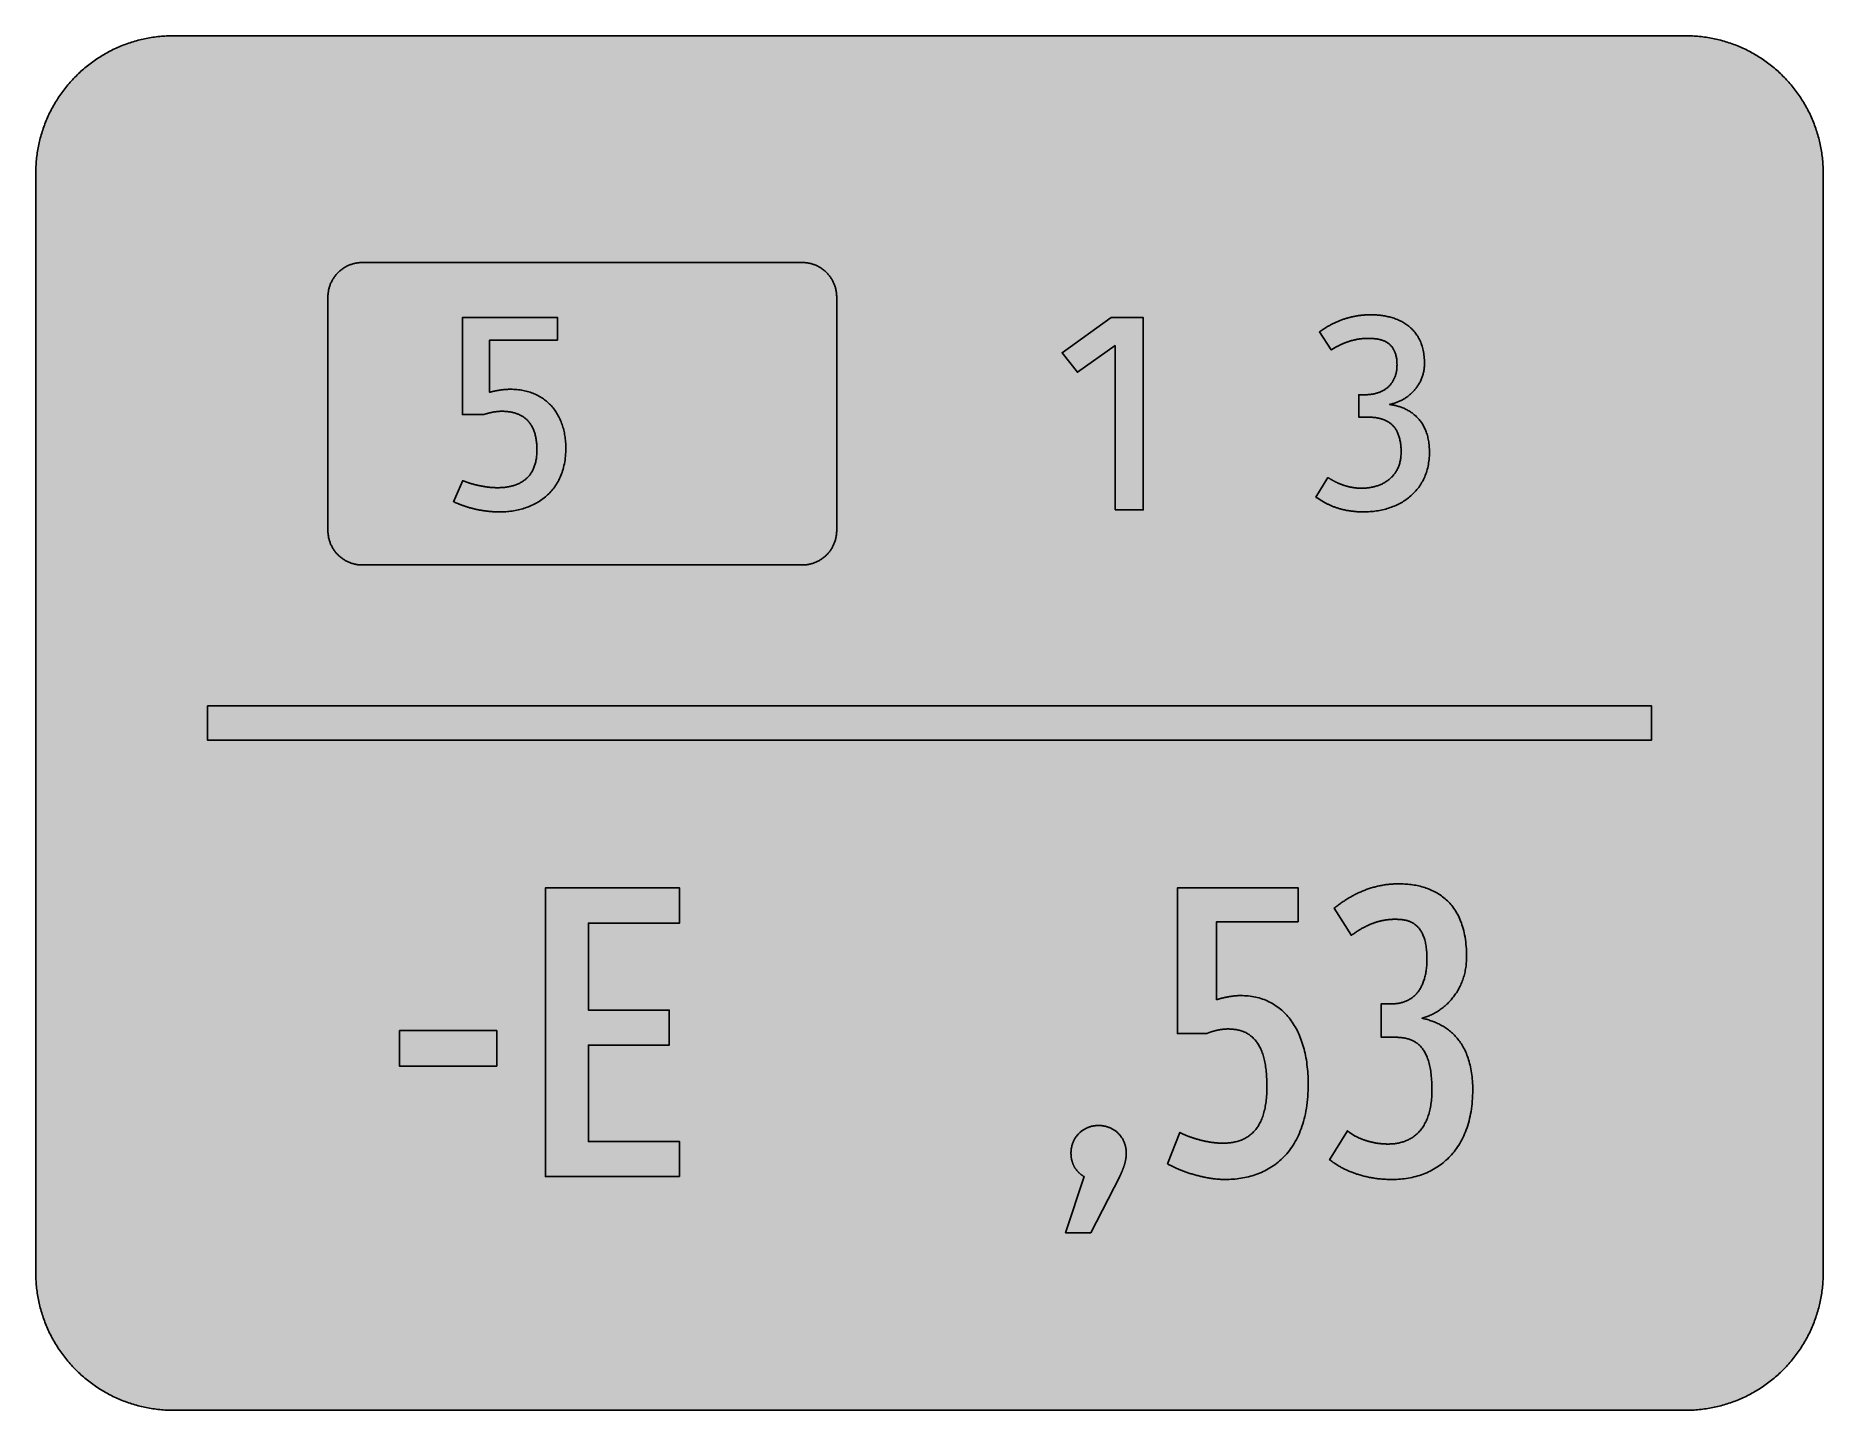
# Model space of a CAD drawing. Header units: millimetres. Extents: x 0 to 183, y 0 to 141.
import ezdxf

# ---------------------------------------------------------------- set-up
doc = ezdxf.new("R2010")
doc.units = ezdxf.units.MM

msp = doc.modelspace()

# ---------------------------------------------------------------- hatches: boundary and pattern name
for color, points in [(254, [(14.1633, 0.0536), (13.9878, 0.0533), (13.8125, 0.0559), (13.6373, 0.061), (13.462, 0.0686), (13.2893, 0.0787), (13.114, 0.0914), (12.9413, 0.1041), (12.7686, 0.1219), (12.5959, 0.1397), (12.4231, 0.16), (12.2504, 0.1829), (12.0777, 0.2057), (11.9075, 0.2337), (11.7373, 0.2616), (11.5672, 0.2921), (11.397, 0.3251), (11.2268, 0.3607), (11.0592, 0.3988), (10.8915, 0.4369), (10.7239, 0.4775), (10.5562, 0.5207), (10.3886, 0.5664), (10.2235, 0.6121), (10.0584, 0.6629), (9.8933, 0.7137), (9.7307, 0.7671), (9.5682, 0.8204), (9.4056, 0.8788), (9.2431, 0.9373), (9.083, 0.9982), (8.923, 1.0617), (8.763, 1.1252), (8.6055, 1.1938), (8.4455, 1.2624), (8.2906, 1.331), (8.1331, 1.4046), (7.9781, 1.4783), (7.8232, 1.5545), (7.6708, 1.6332), (7.5184, 1.7145), (7.366, 1.7958), (7.2161, 1.8796), (7.0663, 1.966), (6.919, 2.0523), (6.7716, 2.1438), (6.6243, 2.2352), (6.4795, 2.3266), (6.3348, 2.4232), (6.19, 2.5197), (6.0477, 2.6187), (5.908, 2.7178), (5.7683, 2.8194), (5.6286, 2.9235), (5.4915, 3.0302), (5.3543, 3.1369), (5.2197, 3.2461), (5.0851, 3.3579), (4.953, 3.4722), (4.8209, 3.5865), (4.6914, 3.7033), (4.5644, 3.8202), (4.4348, 3.9395), (4.3104, 4.0615), (4.1859, 4.1859), (4.0615, 4.3104), (3.9395, 4.4348), (3.8202, 4.5618), (3.7033, 4.6914), (3.5865, 4.8209), (3.4722, 4.953), (3.3579, 5.0851), (3.2487, 5.2197), (3.1369, 5.3543), (3.0302, 5.4915), (2.9235, 5.6286), (2.8194, 5.7683), (2.7178, 5.908), (2.6187, 6.0477), (2.5197, 6.19), (2.4232, 6.3348), (2.3266, 6.477), (2.2352, 6.6243), (2.1438, 6.7691), (2.0523, 6.919), (1.966, 7.0663), (1.8796, 7.2161), (1.7958, 7.366), (1.7145, 7.5184), (1.6332, 7.6708), (1.5545, 7.8232), (1.4783, 7.9781), (1.4046, 8.1331), (1.331, 8.2906), (1.2598, 8.4455), (1.1913, 8.603), (1.1252, 8.763), (1.0592, 8.923), (0.9982, 9.083), (0.9373, 9.2431), (0.8763, 9.4056), (0.8204, 9.5682), (0.7645, 9.7307), (0.7112, 9.8933), (0.6604, 10.0584), (0.6121, 10.2235), (0.5639, 10.3911), (0.5207, 10.5562), (0.4775, 10.7239), (0.4343, 10.8915), (0.3962, 11.0592), (0.3607, 11.2268), (0.3251, 11.397), (0.2921, 11.5672), (0.2616, 11.7373), (0.2311, 11.9075), (0.2057, 12.0802), (0.1803, 12.2504), (0.1575, 12.4231), (0.1372, 12.5959), (0.1194, 12.7686), (0.1041, 12.9413), (0.0889, 13.1166), (0.0787, 13.2893), (0.0686, 13.4645), (0.061, 13.6373), (0.0559, 13.8125), (0.0508, 13.9878), (0.0508, 14.163), (0.0522, 127.0536), (0.0508, 127.2286), (0.0559, 127.4039), (0.061, 127.5766), (0.0686, 127.7518), (0.0787, 127.9271), (0.0889, 128.0998), (0.1041, 128.2725), (0.1194, 128.4478), (0.1372, 128.6205), (0.1575, 128.7907), (0.1803, 128.9634), (0.2057, 129.1361), (0.2311, 129.3063), (0.2616, 129.4765), (0.2921, 129.6467), (0.3251, 129.8169), (0.3607, 129.987), (0.3962, 130.1547), (0.4343, 130.3249), (0.4775, 130.49), (0.5207, 130.6576), (0.5639, 130.8252), (0.6121, 130.9903), (0.6604, 131.1554), (0.7112, 131.3205), (0.7645, 131.4831), (0.8204, 131.6482), (0.8763, 131.8082), (0.9373, 131.9708), (0.9982, 132.1308), (1.0592, 132.2934), (1.1252, 132.4508), (1.1913, 132.6109), (1.2598, 132.7683), (1.331, 132.9258), (1.4046, 133.0808), (1.4783, 133.2357), (1.5545, 133.3906), (1.6332, 133.543), (1.7145, 133.6954), (1.7958, 133.8478), (1.8796, 133.9977), (1.966, 134.1476), (2.0523, 134.2974), (2.1438, 134.4447), (2.2352, 134.5895), (2.3266, 134.7368), (2.4232, 134.8791), (2.5197, 135.0239), (2.6187, 135.1661), (2.7178, 135.3058), (2.8194, 135.4455), (2.9235, 135.5852), (3.0302, 135.7224), (3.1369, 135.8595), (3.2487, 135.9941), (3.3579, 136.1288), (3.4722, 136.2608), (3.5865, 136.3929), (3.7033, 136.5225), (3.8202, 136.652), (3.9395, 136.779), (4.0615, 136.9035), (4.1859, 137.0305), (4.3104, 137.1524), (4.4348, 137.2743), (4.5644, 137.3937), (4.6914, 137.5131), (4.8209, 137.6274), (4.953, 137.7442), (5.0851, 137.856), (5.2197, 137.9677), (5.3543, 138.0769), (5.4915, 138.1836), (5.6286, 138.2903), (5.7683, 138.3944), (5.908, 138.496), (6.0477, 138.5976), (6.19, 138.6942), (6.3348, 138.7932), (6.4795, 138.8872), (6.6243, 138.9812), (6.7716, 139.0726), (6.919, 139.1615), (7.0663, 139.2479), (7.2161, 139.3342), (7.366, 139.4181), (7.5184, 139.5019), (7.6708, 139.5806), (7.8232, 139.6594), (7.9781, 139.7356), (8.1331, 139.8092), (8.2906, 139.8829), (8.4455, 139.954), (8.6055, 140.0226), (8.763, 140.0886), (8.923, 140.1547), (9.083, 140.2182), (9.2431, 140.2791), (9.4056, 140.3375), (9.5682, 140.3934), (9.7307, 140.4493), (9.8933, 140.5026), (10.0584, 140.5534), (10.2235, 140.6017), (10.3886, 140.65), (10.5562, 140.6957), (10.7239, 140.7389), (10.8915, 140.7795), (11.0592, 140.8176), (11.2268, 140.8557), (11.397, 140.8887), (11.5672, 140.9217), (11.7373, 140.9522), (11.9075, 140.9827), (12.0777, 141.0081), (12.2504, 141.0335), (12.4231, 141.0564), (12.5959, 141.0767), (12.7686, 141.0945), (12.9413, 141.1097), (13.114, 141.1249), (13.2893, 141.1376), (13.462, 141.1453), (13.6373, 141.1529), (13.8125, 141.158), (13.9878, 141.163), (14.163, 141.163), (169.3855, 141.1647), (169.5602, 141.163), (169.7355, 141.158), (169.9108, 141.1529), (170.0835, 141.1453), (170.2587, 141.1376), (170.4315, 141.1249), (170.6067, 141.1097), (170.7794, 141.0945), (170.9522, 141.0767), (171.1249, 141.0564), (171.2976, 141.0335), (171.4678, 141.0081), (171.6405, 140.9827), (171.8107, 140.9522), (171.9809, 140.9217), (172.151, 140.8887), (172.3187, 140.8557), (172.4889, 140.8176), (172.6565, 140.7795), (172.8241, 140.7389), (172.9918, 140.6957), (173.1569, 140.65), (173.3245, 140.6017), (173.4896, 140.5534), (173.6522, 140.5026), (173.8173, 140.4493), (173.9798, 140.3934), (174.1424, 140.3375), (174.305, 140.2791), (174.465, 140.2182), (174.625, 140.1547), (174.785, 140.0886), (174.9425, 140.0226), (175.1025, 139.954), (175.2575, 139.8829), (175.4149, 139.8092), (175.5699, 139.7356), (175.7248, 139.6594), (175.8772, 139.5806), (176.0296, 139.5019), (176.182, 139.4181), (176.3319, 139.3342), (176.4817, 139.2479), (176.6291, 139.1615), (176.7764, 139.0726), (176.9237, 138.9812), (177.0685, 138.8872), (177.2133, 138.7932), (177.358, 138.6942), (177.5003, 138.5976), (177.64, 138.496), (177.7797, 138.3944), (177.9194, 138.2903), (178.0565, 138.1836), (178.1937, 138.0769), (178.3283, 137.9677), (178.4629, 137.856), (178.595, 137.7442), (178.7271, 137.6274), (178.8566, 137.5131), (178.9836, 137.3937), (179.1132, 137.2743), (179.2376, 137.1524), (179.3621, 137.0305), (179.4866, 136.9035), (179.6085, 136.779), (179.7279, 136.652), (179.8447, 136.5225), (179.9615, 136.3929), (180.0758, 136.2608), (180.1901, 136.1288), (180.2994, 135.9941), (180.4111, 135.8595), (180.5178, 135.7224), (180.6245, 135.5852), (180.7261, 135.4455), (180.8302, 135.3058), (180.9293, 135.1661), (181.0283, 135.0239), (181.1249, 134.8791), (181.2214, 134.7368), (181.3128, 134.5895), (181.4043, 134.4447), (181.4957, 134.2974), (181.5821, 134.1476), (181.6684, 133.9977), (181.7522, 133.8478), (181.8335, 133.6954), (181.9148, 133.543), (181.991, 133.3906), (182.0697, 133.2357), (182.1434, 133.0808), (182.2145, 132.9258), (182.2856, 132.7683), (182.3542, 132.6109), (182.4228, 132.4508), (182.4863, 132.2934), (182.5498, 132.1308), (182.6108, 131.9708), (182.6692, 131.8082), (182.7276, 131.6482), (182.7809, 131.4831), (182.8343, 131.3205), (182.8851, 131.1554), (182.9359, 130.9903), (182.9816, 130.8252), (183.0273, 130.6576), (183.0705, 130.49), (183.1111, 130.3249), (183.1492, 130.1547), (183.1873, 129.987), (183.2229, 129.8169), (183.2559, 129.6467), (183.2864, 129.4765), (183.3143, 129.3063), (183.3397, 129.1361), (183.3651, 128.9634), (183.388, 128.7907), (183.4083, 128.6205), (183.4261, 128.4478), (183.4413, 128.2725), (183.4566, 128.0998), (183.4693, 127.9271), (183.4769, 127.7518), (183.4845, 127.5766), (183.4921, 127.4039), (183.4947, 127.2286), (183.4947, 127.0533), (183.4967, 14.1647), (183.4947, 13.9878), (183.4921, 13.8125), (183.4845, 13.6373), (183.4769, 13.4645), (183.4693, 13.2893), (183.4566, 13.1166), (183.4413, 12.9413), (183.4261, 12.7686), (183.4083, 12.5959), (183.388, 12.4231), (183.3651, 12.2504), (183.3397, 12.0802), (183.3143, 11.9075), (183.2864, 11.7373), (183.2559, 11.5672), (183.2229, 11.397), (183.1873, 11.2268), (183.1492, 11.0592), (183.1111, 10.8915), (183.0705, 10.7239), (183.0273, 10.5562), (182.9816, 10.3911), (182.9359, 10.2235), (182.8851, 10.0584), (182.8343, 9.8933), (182.7809, 9.7307), (182.7276, 9.5682), (182.6692, 9.4056), (182.6108, 9.2431), (182.5498, 9.083), (182.4863, 8.923), (182.4228, 8.763), (182.3542, 8.603), (182.2856, 8.4455), (182.2145, 8.2906), (182.1434, 8.1331), (182.0697, 7.9781), (181.991, 7.8232), (181.9148, 7.6708), (181.8335, 7.5184), (181.7522, 7.366), (181.6684, 7.2161), (181.5821, 7.0663), (181.4957, 6.919), (181.4043, 6.7691), (181.3128, 6.6243), (181.2214, 6.477), (181.1249, 6.3348), (181.0283, 6.19), (180.9293, 6.0477), (180.8302, 5.908), (180.7261, 5.7683), (180.6245, 5.6286), (180.5178, 5.4915), (180.4111, 5.3543), (180.2994, 5.2197), (180.1901, 5.0851), (180.0758, 4.953), (179.9615, 4.8209), (179.8447, 4.6914), (179.7279, 4.5618), (179.6085, 4.4348), (179.4866, 4.3104), (179.3621, 4.1859), (179.2376, 4.0615), (179.1132, 3.9395), (178.9836, 3.8202), (178.8566, 3.7033), (178.7271, 3.5865), (178.595, 3.4722), (178.4629, 3.3579), (178.3283, 3.2461), (178.1937, 3.1369), (178.0565, 3.0302), (177.9194, 2.9235), (177.7797, 2.8194), (177.64, 2.7178), (177.5003, 2.6187), (177.358, 2.5197), (177.2133, 2.4232), (177.0685, 2.3266), (176.9237, 2.2352), (176.7764, 2.1438), (176.6291, 2.0523), (176.4817, 1.966), (176.3319, 1.8796), (176.182, 1.7958), (176.0296, 1.7145), (175.8772, 1.6332), (175.7248, 1.5545), (175.5699, 1.4783), (175.4149, 1.4046), (175.2575, 1.331), (175.1025, 1.2624), (174.9425, 1.1938), (174.785, 1.1252), (174.625, 1.0617), (174.465, 0.9982), (174.305, 0.9373), (174.1424, 0.8788), (173.9798, 0.8204), (173.8173, 0.7671), (173.6522, 0.7137), (173.4896, 0.6629), (173.3245, 0.6121), (173.1569, 0.5664), (172.9918, 0.5207), (172.8241, 0.4775), (172.6565, 0.4369), (172.4889, 0.3988), (172.3187, 0.3607), (172.151, 0.3251), (171.9809, 0.2921), (171.8107, 0.2616), (171.6405, 0.2337), (171.4678, 0.2057), (171.2976, 0.1829), (171.1249, 0.16), (170.9522, 0.1397), (170.7794, 0.1219), (170.6067, 0.1041), (170.4315, 0.0914), (170.2587, 0.0787), (170.0835, 0.0686), (169.9108, 0.061), (169.7355, 0.0559), (169.5602, 0.0533), (169.385, 0.0533)]), (144, [(33.5661, 86.837), (33.4747, 86.8375), (33.3832, 86.8401), (33.2943, 86.8451), (33.2054, 86.8528), (33.1165, 86.8629), (33.0276, 86.8756), (32.9413, 86.8909), (32.8549, 86.9061), (32.7685, 86.9264), (32.6847, 86.9467), (32.5984, 86.9696), (32.5171, 86.995), (32.4333, 87.0204), (32.352, 87.0509), (32.2707, 87.0814), (32.192, 87.1118), (32.1132, 87.1474), (32.037, 87.183), (31.9583, 87.2211), (31.8846, 87.2617), (31.8084, 87.3023), (31.7373, 87.3455), (31.6636, 87.3912), (31.5925, 87.437), (31.5239, 87.4852), (31.4554, 87.536), (31.3868, 87.5868), (31.3207, 87.6402), (31.2572, 87.696), (31.1937, 87.7519), (31.1302, 87.8103), (31.0718, 87.8688), (31.0109, 87.9297), (30.955, 87.9907), (30.8966, 88.0542), (30.8432, 88.1202), (30.7899, 88.1863), (30.7391, 88.2523), (30.6883, 88.3209), (30.64, 88.392), (30.5943, 88.4606), (30.5486, 88.5342), (30.5054, 88.6079), (30.4622, 88.6816), (30.4241, 88.7578), (30.386, 88.834), (30.3479, 88.9127), (30.3149, 88.9889), (30.2819, 89.0702), (30.2514, 89.1515), (30.2235, 89.2327), (30.1955, 89.314), (30.1701, 89.3978), (30.1473, 89.4817), (30.1269, 89.5655), (30.1092, 89.6518), (30.0914, 89.7382), (30.0787, 89.8271), (30.066, 89.9135), (30.0558, 90.0024), (30.0482, 90.0913), (30.0406, 90.1827), (30.038, 90.2716), (30.038, 90.363), (30.0383, 114.3536), (30.038, 114.4422), (30.0406, 114.5337), (30.0482, 114.6226), (30.0558, 114.714), (30.066, 114.8004), (30.0787, 114.8893), (30.0914, 114.9756), (30.1092, 115.062), (30.1269, 115.1484), (30.1473, 115.2347), (30.1701, 115.3185), (30.1955, 115.3998), (30.2235, 115.4836), (30.2514, 115.5649), (30.2819, 115.6462), (30.3149, 115.7249), (30.3479, 115.8037), (30.386, 115.8824), (30.4241, 115.9586), (30.4622, 116.0323), (30.5054, 116.1085), (30.5486, 116.1821), (30.5943, 116.2533), (30.64, 116.3244), (30.6883, 116.393), (30.7391, 116.4615), (30.7899, 116.5301), (30.8432, 116.5962), (30.8966, 116.6597), (30.955, 116.7232), (31.0109, 116.7867), (31.0718, 116.8476), (31.1302, 116.906), (31.1937, 116.9645), (31.2572, 117.0203), (31.3207, 117.0737), (31.3868, 117.127), (31.4554, 117.1778), (31.5239, 117.2286), (31.5925, 117.2769), (31.6636, 117.3251), (31.7373, 117.3683), (31.8084, 117.4115), (31.8846, 117.4547), (31.9583, 117.4928), (32.037, 117.5309), (32.1132, 117.569), (32.192, 117.602), (32.2707, 117.635), (32.352, 117.6655), (32.4333, 117.6934), (32.5171, 117.7214), (32.5984, 117.7468), (32.6847, 117.7696), (32.7685, 117.79), (32.8549, 117.8077), (32.9413, 117.8255), (33.0276, 117.8382), (33.1165, 117.8509), (33.2054, 117.8611), (33.2943, 117.8687), (33.3832, 117.8763), (33.4747, 117.8789), (33.5661, 117.8789), (78.7217, 117.8814), (78.8111, 117.8789), (78.9026, 117.8763), (78.9915, 117.8687), (79.0804, 117.8611), (79.1693, 117.8509), (79.2582, 117.8382), (79.3445, 117.8255), (79.4309, 117.8077), (79.5172, 117.79), (79.6011, 117.7696), (79.6874, 117.7468), (79.7687, 117.7214), (79.8525, 117.6934), (79.9338, 117.6655), (80.0151, 117.635), (80.0938, 117.602), (80.1726, 117.569), (80.2488, 117.5309), (80.3275, 117.4928), (80.4012, 117.4547), (80.4774, 117.4115), (80.551, 117.3683), (80.6221, 117.3251), (80.6933, 117.2769), (80.7618, 117.2286), (80.8304, 117.1778), (80.899, 117.127), (80.965, 117.0737), (81.0285, 117.0203), (81.092, 116.9645), (81.1555, 116.906), (81.214, 116.8476), (81.2749, 116.7867), (81.3308, 116.7232), (81.3892, 116.6597), (81.4426, 116.5962), (81.4959, 116.5301), (81.5467, 116.4615), (81.5975, 116.393), (81.6458, 116.3244), (81.6915, 116.2533), (81.7372, 116.1821), (81.7804, 116.1085), (81.8236, 116.0323), (81.8617, 115.9586), (81.8998, 115.8824), (81.9379, 115.8037), (81.9709, 115.7249), (82.0039, 115.6462), (82.0344, 115.5649), (82.0623, 115.4836), (82.0903, 115.3998), (82.1131, 115.3185), (82.136, 115.2347), (82.1588, 115.1484), (82.1766, 115.062), (82.1919, 114.9756), (82.2071, 114.8893), (82.2198, 114.8004), (82.23, 114.714), (82.2376, 114.6226), (82.2427, 114.5337), (82.2477, 114.4422), (82.2477, 114.3533), (82.2494, 90.3647), (82.2477, 90.2716), (82.2427, 90.1827), (82.2376, 90.0913), (82.23, 90.0024), (82.2198, 89.9135), (82.2071, 89.8271), (82.1919, 89.7382), (82.1766, 89.6518), (82.1588, 89.5655), (82.136, 89.4817), (82.1131, 89.3978), (82.0903, 89.314), (82.0623, 89.2327), (82.0344, 89.1515), (82.0039, 89.0702), (81.9709, 88.9889), (81.9379, 88.9127), (81.8998, 88.834), (81.8617, 88.7578), (81.8236, 88.6816), (81.7804, 88.6079), (81.7372, 88.5342), (81.6915, 88.4606), (81.6458, 88.392), (81.5975, 88.3209), (81.5467, 88.2523), (81.4959, 88.1863), (81.4426, 88.1202), (81.3892, 88.0542), (81.3308, 87.9907), (81.2749, 87.9297), (81.214, 87.8688), (81.1555, 87.8103), (81.092, 87.7519), (81.0285, 87.696), (80.965, 87.6402), (80.899, 87.5868), (80.8304, 87.536), (80.7618, 87.4852), (80.6933, 87.437), (80.6221, 87.3912), (80.551, 87.3455), (80.4774, 87.3023), (80.4012, 87.2617), (80.3275, 87.2211), (80.2488, 87.183), (80.1726, 87.1474), (80.0938, 87.1118), (80.0151, 87.0814), (79.9338, 87.0509), (79.8525, 87.0204), (79.7687, 86.995), (79.6874, 86.9696), (79.6011, 86.9467), (79.5172, 86.9264), (79.4309, 86.9061), (79.3445, 86.8909), (79.2582, 86.8756), (79.1693, 86.8629), (79.0804, 86.8528), (78.9915, 86.8451), (78.9026, 86.8401), (78.8111, 86.8375), (78.7197, 86.835)]), (254, [(53.6042, 109.9217), (53.6042, 112.237), (43.8397, 112.237), (43.8397, 102.2734), (46.0128, 102.2734), (46.0451, 102.2833), (46.0781, 102.2934), (46.1112, 102.3036), (46.1416, 102.3137), (46.1747, 102.3239), (46.2077, 102.3341), (46.2407, 102.3417), (46.2712, 102.3518), (46.3042, 102.362), (46.3372, 102.3696), (46.3677, 102.3798), (46.4007, 102.3874), (46.4312, 102.395), (46.4617, 102.4052), (46.4947, 102.4128), (46.5252, 102.4204), (46.5557, 102.428), (46.5861, 102.4357), (46.6166, 102.4433), (46.6471, 102.4509), (46.6776, 102.4585), (46.7081, 102.4661), (46.7385, 102.4712), (46.769, 102.4788), (46.7995, 102.4865), (46.83, 102.4915), (46.8605, 102.4992), (46.8884, 102.5042), (46.9189, 102.5093), (46.9468, 102.5144), (46.9773, 102.522), (47.0078, 102.5271), (47.0357, 102.5322), (47.0637, 102.5373), (47.0941, 102.5423), (47.1221, 102.5474), (47.15, 102.55), (47.178, 102.555), (47.2084, 102.5601), (47.2364, 102.5627), (47.2643, 102.5677), (47.2923, 102.5703), (47.3202, 102.5754), (47.3481, 102.5779), (47.3735, 102.5804), (47.4015, 102.5855), (47.4294, 102.5881), (47.4574, 102.5906), (47.4828, 102.5931), (47.5107, 102.5957), (47.5361, 102.5982), (47.564, 102.5982), (47.5894, 102.6008), (47.6174, 102.6033), (47.6428, 102.6033), (47.6707, 102.6058), (47.6961, 102.6084), (47.7215, 102.6084), (47.7469, 102.6084), (47.7723, 102.6109), (47.7977, 102.6109), (47.8231, 102.6109), (47.8485, 102.6109), (47.8739, 102.6109), (47.9781, 102.6109), (48.0797, 102.6084), (48.1787, 102.6033), (48.2778, 102.5982), (48.3768, 102.5906), (48.4734, 102.5804), (48.5673, 102.5703), (48.6613, 102.5576), (48.7553, 102.5423), (48.8467, 102.5271), (48.9356, 102.5093), (49.0245, 102.489), (49.1134, 102.4661), (49.1998, 102.4433), (49.2836, 102.4179), (49.3674, 102.3899), (49.4487, 102.362), (49.53, 102.329), (49.6087, 102.2985), (49.6875, 102.2629), (49.7637, 102.2248), (49.8399, 102.1867), (49.9135, 102.1461), (49.9847, 102.1029), (50.0558, 102.0597), (50.1244, 102.0115), (50.1904, 101.9632), (50.2564, 101.9124), (50.3225, 101.8616), (50.386, 101.8057), (50.4469, 101.7499), (50.5054, 101.6914), (50.5638, 101.6305), (50.6197, 101.567), (50.6755, 101.5009), (50.7289, 101.4349), (50.7797, 101.3638), (50.8305, 101.2927), (50.8762, 101.219), (50.9245, 101.1428), (50.9676, 101.0666), (51.0108, 100.9853), (51.0515, 100.9015), (51.0921, 100.8177), (51.1302, 100.7313), (51.1658, 100.6424), (51.1988, 100.551), (51.2318, 100.457), (51.2623, 100.3605), (51.2902, 100.2614), (51.3156, 100.1598), (51.341, 100.0582), (51.3639, 99.9515), (51.3842, 99.8449), (51.4045, 99.7331), (51.4223, 99.6213), (51.4375, 99.507), (51.4502, 99.3877), (51.4604, 99.2683), (51.4706, 99.1464), (51.4782, 99.0219), (51.4833, 98.8949), (51.4858, 98.7628), (51.4858, 98.6307), (51.4858, 98.5012), (51.4807, 98.3717), (51.4756, 98.2472), (51.4655, 98.1227), (51.4553, 98.0034), (51.4426, 97.884), (51.4248, 97.7671), (51.4071, 97.6554), (51.3867, 97.5436), (51.3639, 97.4369), (51.3385, 97.3303), (51.3131, 97.2261), (51.2826, 97.1245), (51.2496, 97.028), (51.2166, 96.9315), (51.181, 96.8375), (51.1429, 96.7461), (51.1023, 96.6546), (51.0591, 96.5683), (51.0159, 96.4844), (50.9676, 96.4006), (50.9194, 96.3219), (50.8686, 96.2431), (50.8178, 96.1669), (50.7619, 96.0933), (50.706, 96.0222), (50.6476, 95.9536), (50.5866, 95.8875), (50.5257, 95.8215), (50.4622, 95.758), (50.3961, 95.6996), (50.3301, 95.6386), (50.2615, 95.5827), (50.1904, 95.5294), (50.1167, 95.4761), (50.0431, 95.4253), (49.9669, 95.377), (49.8907, 95.3313), (49.8119, 95.2856), (49.7307, 95.2449), (49.6494, 95.2043), (49.5656, 95.1636), (49.4817, 95.1281), (49.3954, 95.0925), (49.3065, 95.0595), (49.2176, 95.029), (49.1261, 94.9985), (49.0347, 94.9731), (48.9407, 94.9452), (48.8467, 94.9223), (48.7502, 94.8995), (48.6537, 94.8792), (48.5546, 94.8614), (48.4556, 94.8436), (48.354, 94.8284), (48.2524, 94.8157), (48.1482, 94.803), (48.0441, 94.7928), (47.9374, 94.7852), (47.8307, 94.7776), (47.7241, 94.7725), (47.6148, 94.7674), (47.5056, 94.7649), (47.3964, 94.7649), (47.3354, 94.7649), (47.277, 94.7649), (47.2186, 94.7674), (47.1576, 94.7699), (47.0992, 94.7725), (47.0383, 94.775), (46.9773, 94.7776), (46.9163, 94.7826), (46.8554, 94.7877), (46.7944, 94.7928), (46.7335, 94.7979), (46.67, 94.803), (46.609, 94.8106), (46.548, 94.8157), (46.4845, 94.8233), (46.4236, 94.8309), (46.3601, 94.8411), (46.2991, 94.8487), (46.2356, 94.8563), (46.1747, 94.8665), (46.1112, 94.8766), (46.0502, 94.8868), (45.9867, 94.8969), (45.9257, 94.9071), (45.8648, 94.9198), (45.8038, 94.93), (45.7429, 94.9427), (45.6819, 94.9528), (45.6209, 94.9655), (45.56, 94.9782), (45.499, 94.9909), (45.4406, 95.0036), (45.3796, 95.0189), (45.3212, 95.0316), (45.2628, 95.0468), (45.2044, 95.0595), (45.1485, 95.0747), (45.0901, 95.0874), (45.0342, 95.1027), (44.9783, 95.1179), (44.9224, 95.1332), (44.8666, 95.1484), (44.8132, 95.1636), (44.7599, 95.1789), (44.7065, 95.1941), (44.6557, 95.2094), (44.6024, 95.2246), (44.5541, 95.2424), (44.5033, 95.2576), (44.4551, 95.2729), (44.4068, 95.2906), (44.3586, 95.3059), (44.3128, 95.3211), (44.2671, 95.3389), (44.2214, 95.3541), (44.1782, 95.3694), (44.135, 95.3872), (44.0944, 95.4024), (44.0538, 95.4202), (44.0131, 95.4354), (43.975, 95.4507), (43.9395, 95.4684), (43.9014, 95.4837), (43.8683, 95.4989), (42.9369, 93.3274), (42.9768, 93.3069), (43.0174, 93.2891), (43.0606, 93.2688), (43.1038, 93.2485), (43.1495, 93.2282), (43.1952, 93.2078), (43.2435, 93.1875), (43.2943, 93.1672), (43.3426, 93.1469), (43.3959, 93.1266), (43.4467, 93.1037), (43.5, 93.0834), (43.5559, 93.0605), (43.6118, 93.0402), (43.6702, 93.0173), (43.7286, 92.997), (43.7871, 92.9742), (43.848, 92.9513), (43.909, 92.931), (43.9725, 92.9081), (44.036, 92.8878), (44.0995, 92.8649), (44.1655, 92.8446), (44.2341, 92.8218), (44.3001, 92.8014), (44.3713, 92.7786), (44.4398, 92.7583), (44.511, 92.7379), (44.5821, 92.7151), (44.6557, 92.6948), (44.7294, 92.6744), (44.8056, 92.6567), (44.8818, 92.6363), (44.958, 92.616), (45.0367, 92.5982), (45.1155, 92.5779), (45.1942, 92.5601), (45.2755, 92.5424), (45.3568, 92.5246), (45.4381, 92.5068), (45.5219, 92.4916), (45.6057, 92.4738), (45.6895, 92.4585), (45.7759, 92.4433), (45.8622, 92.4306), (45.9486, 92.4154), (46.0375, 92.4027), (46.1264, 92.39), (46.2153, 92.3773), (46.3067, 92.3646), (46.3982, 92.3544), (46.4896, 92.3442), (46.5836, 92.3341), (46.675, 92.3265), (46.769, 92.3163), (46.8655, 92.3112), (46.9595, 92.3036), (47.056, 92.2985), (47.1526, 92.2934), (47.2516, 92.2884), (47.3507, 92.2858), (47.4497, 92.2833), (47.5488, 92.2807), (47.6479, 92.2807), (47.8104, 92.2833), (47.973, 92.2884), (48.1355, 92.2934), (48.2981, 92.3036), (48.4581, 92.3163), (48.6181, 92.3315), (48.7782, 92.3519), (48.9382, 92.3722), (49.0957, 92.3976), (49.2531, 92.4255), (49.4106, 92.456), (49.5656, 92.489), (49.7205, 92.5246), (49.8729, 92.5652), (50.0253, 92.6084), (50.1752, 92.6541), (50.325, 92.7024), (50.4723, 92.7557), (50.6197, 92.8091), (50.7644, 92.8675), (50.9067, 92.9284), (51.0489, 92.9945), (51.1886, 93.0631), (51.3258, 93.1342), (51.4629, 93.2078), (51.595, 93.284), (51.7271, 93.3653), (51.8566, 93.4491), (51.9836, 93.538), (52.1081, 93.6269), (52.2326, 93.7235), (52.3519, 93.82), (52.4688, 93.9216), (52.5831, 94.0257), (52.6948, 94.1324), (52.8041, 94.2442), (52.9107, 94.3585), (53.0149, 94.4778), (53.1165, 94.5998), (53.213, 94.7242), (53.307, 94.8538), (53.3984, 94.9858), (53.4873, 95.1205), (53.5711, 95.2602), (53.6524, 95.4024), (53.7312, 95.5497), (53.8048, 95.6996), (53.8759, 95.8545), (53.942, 96.012), (54.0055, 96.172), (54.0639, 96.3371), (54.1198, 96.5073), (54.1706, 96.68), (54.2188, 96.8553), (54.262, 97.0356), (54.3001, 97.2185), (54.3357, 97.4065), (54.3662, 97.5995), (54.3916, 97.7951), (54.4119, 97.9932), (54.4297, 98.1964), (54.4398, 98.4047), (54.4474, 98.6155), (54.45, 98.8289), (54.45, 98.994), (54.4449, 99.1565), (54.4373, 99.3165), (54.4271, 99.474), (54.4144, 99.6315), (54.3966, 99.7864), (54.3763, 99.9414), (54.356, 100.0938), (54.3306, 100.2436), (54.3027, 100.3935), (54.2696, 100.5408), (54.2366, 100.6856), (54.2011, 100.8304), (54.1604, 100.9726), (54.1172, 101.1123), (54.0715, 101.2495), (54.0233, 101.3866), (53.9725, 101.5187), (53.9191, 101.6508), (53.8632, 101.7803), (53.8023, 101.9099), (53.7413, 102.0343), (53.6753, 102.1563), (53.6092, 102.2782), (53.5381, 102.3976), (53.4645, 102.5144), (53.3883, 102.6287), (53.3095, 102.7405), (53.2282, 102.8497), (53.1444, 102.9564), (53.0581, 103.0605), (52.9692, 103.1621), (52.8777, 103.2612), (52.7812, 103.3577), (52.6847, 103.4517), (52.5856, 103.5431), (52.484, 103.632), (52.3773, 103.7184), (52.2707, 103.7996), (52.1614, 103.8809), (52.0471, 103.9571), (51.9328, 104.0333), (51.8135, 104.1044), (51.6941, 104.173), (51.5722, 104.2391), (51.4452, 104.3), (51.3182, 104.361), (51.1886, 104.4169), (51.0565, 104.4702), (50.9194, 104.521), (50.7822, 104.5667), (50.6425, 104.6124), (50.5003, 104.6505), (50.3555, 104.6886), (50.2082, 104.7217), (50.0583, 104.7521), (49.9059, 104.7801), (49.751, 104.8029), (49.596, 104.8233), (49.436, 104.8385), (49.276, 104.8512), (49.1109, 104.8614), (48.9458, 104.8664), (48.7782, 104.869), (48.7451, 104.869), (48.7147, 104.869), (48.6816, 104.869), (48.6486, 104.8664), (48.6156, 104.8664), (48.5851, 104.8664), (48.5521, 104.8639), (48.5191, 104.8639), (48.4861, 104.8614), (48.453, 104.8614), (48.42, 104.8588), (48.387, 104.8563), (48.354, 104.8537), (48.3184, 104.8537), (48.2854, 104.8512), (48.2524, 104.8487), (48.2194, 104.8461), (48.1838, 104.8436), (48.1508, 104.8385), (48.1152, 104.836), (48.0822, 104.8334), (48.0492, 104.8309), (48.0136, 104.8258), (47.9806, 104.8233), (47.945, 104.8182), (47.912, 104.8156), (47.8765, 104.8106), (47.8434, 104.8055), (47.8079, 104.8004), (47.7749, 104.7979), (47.7393, 104.7928), (47.7063, 104.7877), (47.6707, 104.7826), (47.6352, 104.7775), (47.6021, 104.7725), (47.5666, 104.7674), (47.5336, 104.7598), (47.498, 104.7547), (47.465, 104.7496), (47.4294, 104.742), (47.3964, 104.7369), (47.3608, 104.7318), (47.3278, 104.7242), (47.2948, 104.7166), (47.2592, 104.7115), (47.2262, 104.7039), (47.1932, 104.6963), (47.1576, 104.6912), (47.1246, 104.6836), (47.0916, 104.6759), (47.0586, 104.6683), (47.023, 104.6607), (46.99, 104.6531), (46.957, 104.6455), (46.924, 104.6353), (46.8909, 104.6277), (46.8579, 104.6201), (46.8249, 104.6124), (46.7944, 104.6023), (46.7614, 104.5947), (46.7284, 104.5845), (46.6954, 104.5769), (46.6649, 104.5667), (46.6319, 104.5591), (46.634, 109.9217)]), (59, [(110.8258, 92.4814), (113.7034, 92.4814), (113.7034, 112.237), (110.4304, 112.237), (105.3786, 108.6234), (106.9591, 106.62), (110.8258, 109.3579)]), (59, [(143.0831, 98.4067), (143.0807, 98.5672), (143.0757, 98.7247), (143.068, 98.8797), (143.0579, 99.0295), (143.0426, 99.1768), (143.0274, 99.3216), (143.0071, 99.4639), (142.9842, 99.601), (142.9588, 99.7382), (142.9309, 99.8703), (142.9004, 99.9973), (142.8699, 100.1243), (142.8344, 100.2462), (142.7963, 100.3681), (142.7556, 100.4849), (142.7124, 100.5992), (142.6667, 100.7085), (142.621, 100.8177), (142.5702, 100.9244), (142.5194, 101.026), (142.4661, 101.1276), (142.4102, 101.2241), (142.3518, 101.3181), (142.2933, 101.412), (142.2324, 101.5009), (142.1689, 101.5873), (142.1028, 101.6711), (142.0368, 101.7549), (141.9682, 101.8337), (141.8996, 101.9099), (141.8285, 101.9861), (141.7549, 102.0572), (141.6812, 102.1283), (141.605, 102.1944), (141.5288, 102.2604), (141.4501, 102.3239), (141.3713, 102.3849), (141.2926, 102.4433), (141.2113, 102.4992), (141.1275, 102.555), (141.0437, 102.6058), (140.9598, 102.6566), (140.876, 102.7049), (140.7897, 102.7532), (140.7033, 102.7963), (140.6144, 102.8395), (140.528, 102.8802), (140.4391, 102.9183), (140.3502, 102.9564), (140.2588, 102.9919), (140.1699, 103.0249), (140.0785, 103.0554), (139.9896, 103.0859), (139.8981, 103.1138), (139.8067, 103.1418), (139.7152, 103.1672), (139.6238, 103.19), (139.5324, 103.2129), (139.4435, 103.2332), (139.352, 103.2535), (139.2606, 103.2713), (139.1691, 103.2866), (139.0802, 103.3018), (138.9888, 103.317), (139.0752, 103.3348), (139.1615, 103.3526), (139.2453, 103.3729), (139.3317, 103.3958), (139.4155, 103.4186), (139.5019, 103.444), (139.5857, 103.472), (139.6695, 103.5025), (139.7533, 103.5329), (139.8372, 103.566), (139.9184, 103.6015), (140.0023, 103.6371), (140.0835, 103.6752), (140.1648, 103.7158), (140.2436, 103.7565), (140.3223, 103.7996), (140.4036, 103.8428), (140.4798, 103.8911), (140.5585, 103.9393), (140.6347, 103.9876), (140.7084, 104.0384), (140.7846, 104.0917), (140.8582, 104.1451), (140.9294, 104.201), (141.0005, 104.2594), (141.0716, 104.3178), (141.1402, 104.3762), (141.2088, 104.4397), (141.2773, 104.5007), (141.3434, 104.5667), (141.4069, 104.6328), (141.4704, 104.6988), (141.5313, 104.7699), (141.5923, 104.8385), (141.6507, 104.9096), (141.7091, 104.9833), (141.765, 105.0569), (141.8209, 105.1331), (141.8717, 105.2093), (141.925, 105.2881), (141.9733, 105.3694), (142.0216, 105.4481), (142.0673, 105.5319), (142.113, 105.6157), (142.1562, 105.6996), (142.1968, 105.7859), (142.2349, 105.8723), (142.273, 105.9612), (142.3086, 106.0501), (142.3416, 106.1415), (142.3721, 106.233), (142.4, 106.3244), (142.428, 106.4184), (142.4534, 106.5149), (142.4762, 106.6089), (142.4965, 106.7079), (142.5143, 106.8045), (142.5296, 106.9061), (142.5423, 107.0051), (142.555, 107.1067), (142.5626, 107.2083), (142.5702, 107.3125), (142.5727, 107.4166), (142.5753, 107.5233), (142.5727, 107.7062), (142.5651, 107.884), (142.555, 108.0592), (142.5397, 108.2294), (142.5219, 108.397), (142.4991, 108.5596), (142.4711, 108.7171), (142.4407, 108.872), (142.4076, 109.0219), (142.3695, 109.1692), (142.3264, 109.3114), (142.2806, 109.4511), (142.2324, 109.5858), (142.1816, 109.7178), (142.1257, 109.8448), (142.0673, 109.9693), (142.0063, 110.0912), (141.9403, 110.2081), (141.8742, 110.3224), (141.8031, 110.4316), (141.7295, 110.5383), (141.6533, 110.6424), (141.5745, 110.7415), (141.4932, 110.838), (141.4094, 110.932), (141.3231, 111.0234), (141.2367, 111.1098), (141.1453, 111.1936), (141.0513, 111.2749), (140.9573, 111.3536), (140.8608, 111.4298), (140.7617, 111.5009), (140.6601, 111.5695), (140.5585, 111.6381), (140.4544, 111.7016), (140.3477, 111.7625), (140.241, 111.8184), (140.1318, 111.8743), (140.02, 111.9276), (139.9083, 111.9784), (139.7965, 112.0267), (139.6822, 112.0699), (139.5679, 112.1131), (139.4511, 112.1537), (139.3342, 112.1918), (139.2174, 112.2274), (139.098, 112.2604), (138.9786, 112.2909), (138.8593, 112.3213), (138.7399, 112.3467), (138.618, 112.3721), (138.496, 112.395), (138.3767, 112.4153), (138.2547, 112.4331), (138.1328, 112.4483), (138.0109, 112.4636), (137.889, 112.4763), (137.7671, 112.4864), (137.6451, 112.4966), (137.5232, 112.5042), (137.4038, 112.5093), (137.2819, 112.5144), (137.1625, 112.5169), (137.0432, 112.5169), (136.9466, 112.5169), (136.8476, 112.5144), (136.7511, 112.5118), (136.6545, 112.5068), (136.5606, 112.5042), (136.464, 112.4966), (136.3701, 112.4915), (136.2761, 112.4839), (136.1821, 112.4737), (136.0881, 112.4636), (135.9967, 112.4534), (135.9052, 112.4433), (135.8113, 112.4306), (135.7198, 112.4153), (135.6309, 112.4026), (135.5395, 112.3848), (135.4506, 112.3696), (135.3617, 112.3518), (135.2728, 112.334), (135.1839, 112.3163), (135.0975, 112.2959), (135.0086, 112.2756), (134.9223, 112.2528), (134.8359, 112.2299), (134.7495, 112.207), (134.6657, 112.1842), (134.5794, 112.1588), (134.4955, 112.1334), (134.4117, 112.108), (134.3279, 112.08), (134.2466, 112.0521), (134.1628, 112.0242), (134.0815, 111.9937), (134.0002, 111.9632), (133.919, 111.9327), (133.8402, 111.8997), (133.7589, 111.8692), (133.6802, 111.8362), (133.6015, 111.8006), (133.5227, 111.7676), (133.4465, 111.7321), (133.3678, 111.6965), (133.2916, 111.6609), (133.2154, 111.6228), (133.1392, 111.5847), (133.063, 111.5466), (132.9893, 111.5085), (132.9157, 111.4704), (132.842, 111.4298), (132.7683, 111.3892), (132.6947, 111.3485), (132.6236, 111.3053), (132.5499, 111.2647), (132.4788, 111.2215), (132.4077, 111.1783), (132.3391, 111.1352), (132.268, 111.0894), (132.1994, 111.0463), (132.1308, 111.0005), (132.0622, 110.9548), (131.9936, 110.9091), (131.9251, 110.8634), (131.859, 110.8151), (131.793, 110.7669), (133.0082, 108.906), (133.063, 108.9406), (133.1214, 108.9787), (133.1773, 109.0143), (133.2357, 109.0473), (133.2916, 109.0828), (133.35, 109.1159), (133.4059, 109.1489), (133.4643, 109.1819), (133.5227, 109.2149), (133.5786, 109.2454), (133.637, 109.2759), (133.6954, 109.3064), (133.7539, 109.3368), (133.8097, 109.3673), (133.8682, 109.3953), (133.9266, 109.4232), (133.985, 109.4511), (134.0409, 109.4765), (134.0993, 109.5045), (134.1577, 109.5299), (134.2161, 109.5553), (134.2746, 109.5781), (134.333, 109.6035), (134.3914, 109.6264), (134.4473, 109.6493), (134.5057, 109.6721), (134.5641, 109.6924), (134.6225, 109.7153), (134.681, 109.7356), (134.7394, 109.7559), (134.7978, 109.7737), (134.8562, 109.794), (134.9146, 109.8118), (134.9731, 109.8296), (135.0289, 109.8474), (135.0874, 109.8626), (135.1458, 109.8779), (135.2042, 109.8931), (135.2626, 109.9083), (135.321, 109.9236), (135.3795, 109.9363), (135.4379, 109.949), (135.4963, 109.9617), (135.5522, 109.9744), (135.6106, 109.9845), (135.669, 109.9972), (135.7274, 110.0074), (135.7859, 110.015), (135.8417, 110.0252), (135.9002, 110.0328), (135.9586, 110.0404), (136.017, 110.048), (136.0729, 110.0557), (136.1313, 110.0607), (136.1897, 110.0658), (136.2456, 110.0709), (136.304, 110.076), (136.3624, 110.0785), (136.4183, 110.0836), (136.4767, 110.0861), (136.5326, 110.0887), (136.591, 110.0887), (136.6469, 110.0887), (136.7053, 110.0912), (136.7612, 110.0912), (136.8171, 110.0887), (136.8755, 110.0887), (136.9339, 110.0887), (136.9924, 110.0861), (137.0533, 110.0861), (137.1143, 110.0836), (137.1752, 110.0811), (137.2362, 110.076), (137.2997, 110.0734), (137.3632, 110.0684), (137.4267, 110.0633), (137.4902, 110.0557), (137.5537, 110.048), (137.6172, 110.0404), (137.6807, 110.0328), (137.7442, 110.0226), (137.8077, 110.0099), (137.8737, 109.9972), (137.9372, 109.9845), (138.0007, 109.9693), (138.0642, 109.9541), (138.1277, 109.9363), (138.1887, 109.9185), (138.2522, 109.8982), (138.3132, 109.8753), (138.3741, 109.8525), (138.4351, 109.8271), (138.496, 109.7991), (138.557, 109.7712), (138.6154, 109.7407), (138.6738, 109.7102), (138.7297, 109.6747), (138.7856, 109.6391), (138.8415, 109.601), (138.8948, 109.5604), (138.9482, 109.5197), (139.0015, 109.474), (139.0498, 109.4283), (139.1006, 109.38), (139.1488, 109.3267), (139.1945, 109.2733), (139.2403, 109.2175), (139.2834, 109.159), (139.3266, 109.0981), (139.3673, 109.0346), (139.4054, 108.9685), (139.4435, 108.9), (139.479, 108.8263), (139.512, 108.7526), (139.5425, 108.6764), (139.573, 108.5952), (139.6009, 108.5113), (139.6263, 108.425), (139.6492, 108.3361), (139.6695, 108.2421), (139.6898, 108.1456), (139.7051, 108.0465), (139.7203, 107.9449), (139.7305, 107.8382), (139.7406, 107.729), (139.7457, 107.6173), (139.7508, 107.5004), (139.7533, 107.381), (139.7508, 107.2871), (139.7483, 107.1931), (139.7432, 107.1016), (139.7356, 107.0102), (139.7279, 106.9213), (139.7178, 106.8349), (139.7025, 106.7486), (139.6898, 106.6648), (139.6721, 106.5809), (139.6543, 106.4997), (139.634, 106.4209), (139.6111, 106.3422), (139.5882, 106.266), (139.5628, 106.1898), (139.5349, 106.1161), (139.507, 106.0425), (139.4739, 105.9713), (139.4435, 105.9028), (139.4079, 105.8342), (139.3723, 105.7656), (139.3342, 105.7021), (139.2961, 105.6386), (139.2555, 105.5751), (139.2123, 105.5141), (139.1691, 105.4557), (139.1234, 105.3973), (139.0752, 105.3414), (139.0269, 105.2855), (138.9761, 105.2322), (138.9253, 105.1789), (138.872, 105.1306), (138.8161, 105.0798), (138.7602, 105.0341), (138.7043, 104.9858), (138.6459, 104.9426), (138.5849, 104.8995), (138.524, 104.8588), (138.4605, 104.8182), (138.397, 104.7801), (138.3309, 104.742), (138.2649, 104.7064), (138.1963, 104.6734), (138.1277, 104.6404), (138.0566, 104.6099), (137.9855, 104.5794), (137.9118, 104.5515), (137.8382, 104.5235), (137.7645, 104.5007), (137.6883, 104.4753), (137.6096, 104.455), (137.5308, 104.4346), (137.4521, 104.4143), (137.3708, 104.3965), (137.2895, 104.3813), (137.2083, 104.3661), (137.1244, 104.3534), (137.0381, 104.3432), (136.9543, 104.333), (136.8679, 104.3229), (136.779, 104.3178), (136.6926, 104.3127), (136.6037, 104.3076), (136.5123, 104.3051), (136.4209, 104.3051), (135.8304, 104.3062), (135.8304, 102.0202), (136.5924, 102.0202), (136.6799, 102.0191), (136.7714, 102.0166), (136.8603, 102.014), (136.9466, 102.0115), (137.0355, 102.0064), (137.1219, 102.0013), (137.2108, 101.9962), (137.2972, 101.9886), (137.381, 101.9785), (137.4673, 101.9683), (137.5512, 101.9581), (137.635, 101.9454), (137.7163, 101.9302), (137.8001, 101.915), (137.8814, 101.8972), (137.9601, 101.8794), (138.0388, 101.8591), (138.1176, 101.8362), (138.1963, 101.8134), (138.2725, 101.7905), (138.3487, 101.7626), (138.4224, 101.7346), (138.496, 101.7041), (138.5672, 101.6711), (138.6383, 101.6381), (138.7094, 101.6025), (138.778, 101.5644), (138.8466, 101.5238), (138.9126, 101.4832), (138.9761, 101.44), (139.0396, 101.3943), (139.1031, 101.346), (139.1641, 101.2952), (139.2225, 101.2419), (139.2809, 101.186), (139.3368, 101.1301), (139.3927, 101.0691), (139.446, 101.0082), (139.4968, 100.9421), (139.5476, 100.8761), (139.5959, 100.8075), (139.6416, 100.7339), (139.6873, 100.6602), (139.7305, 100.5815), (139.7711, 100.5027), (139.8118, 100.4189), (139.8499, 100.3325), (139.8854, 100.2436), (139.9184, 100.1522), (139.9515, 100.0582), (139.9819, 99.9617), (140.0099, 99.8601), (140.0353, 99.756), (140.0581, 99.6518), (140.081, 99.5401), (140.1013, 99.4283), (140.1166, 99.3115), (140.1318, 99.1921), (140.147, 99.0702), (140.1572, 98.9432), (140.1648, 98.8136), (140.1699, 98.6815), (140.175, 98.5444), (140.175, 98.4047), (140.175, 98.2828), (140.1699, 98.1608), (140.1623, 98.044), (140.1521, 97.9272), (140.1369, 97.8129), (140.1216, 97.7011), (140.1039, 97.5919), (140.081, 97.4852), (140.0556, 97.3811), (140.0302, 97.2769), (139.9997, 97.1779), (139.9667, 97.0788), (139.9337, 96.9823), (139.8956, 96.8908), (139.8575, 96.7994), (139.8143, 96.708), (139.7711, 96.6216), (139.7254, 96.5378), (139.6771, 96.454), (139.6263, 96.3727), (139.573, 96.2939), (139.5197, 96.2177), (139.4638, 96.1441), (139.4054, 96.0704), (139.3444, 95.9993), (139.2834, 95.9307), (139.2199, 95.8647), (139.1539, 95.8012), (139.0879, 95.7377), (139.0193, 95.6767), (138.9482, 95.6183), (138.877, 95.5624), (138.8034, 95.5091), (138.7297, 95.4557), (138.6561, 95.4049), (138.5773, 95.3567), (138.5011, 95.3084), (138.4224, 95.2652), (138.3411, 95.2221), (138.2598, 95.1789), (138.1785, 95.1408), (138.0947, 95.1027), (138.0109, 95.0671), (137.9271, 95.0316), (137.8407, 95.0011), (137.7544, 94.9706), (137.668, 94.9401), (137.5791, 94.9147), (137.4927, 94.8893), (137.4038, 94.8665), (137.3149, 94.8436), (137.2235, 94.8233), (137.1346, 94.8055), (137.0457, 94.7877), (136.9543, 94.7725), (136.8628, 94.7598), (136.7739, 94.7471), (136.6825, 94.7369), (136.591, 94.7293), (136.5021, 94.7217), (136.4107, 94.7166), (136.3193, 94.7115), (136.2304, 94.7115), (136.1389, 94.709), (136.0653, 94.709), (135.9891, 94.7115), (135.9154, 94.7141), (135.8417, 94.7166), (135.7706, 94.7217), (135.697, 94.7268), (135.6258, 94.7318), (135.5547, 94.7395), (135.4836, 94.7471), (135.415, 94.7547), (135.3464, 94.7649), (135.2779, 94.775), (135.2093, 94.7852), (135.1432, 94.7979), (135.0747, 94.808), (135.0086, 94.8233), (134.9451, 94.836), (134.8791, 94.8487), (134.8156, 94.8639), (134.7521, 94.8792), (134.6886, 94.8944), (134.6276, 94.9122), (134.5667, 94.9274), (134.5057, 94.9452), (134.4447, 94.963), (134.3863, 94.9833), (134.3279, 95.0011), (134.2695, 95.0214), (134.2111, 95.0392), (134.1552, 95.0595), (134.0993, 95.0798), (134.0434, 95.1001), (133.9901, 95.123), (133.9367, 95.1433), (133.8834, 95.1636), (133.8301, 95.1865), (133.7793, 95.2094), (133.7285, 95.2297), (133.6777, 95.2525), (133.6269, 95.2754), (133.5786, 95.2983), (133.5303, 95.3211), (133.4821, 95.344), (133.4364, 95.3668), (133.3906, 95.3897), (133.3449, 95.4126), (133.3017, 95.4354), (133.2586, 95.4583), (133.2154, 95.4811), (133.1722, 95.504), (133.1316, 95.5269), (133.0909, 95.5497), (133.0528, 95.5726), (133.0122, 95.5954), (132.9741, 95.6183), (132.9385, 95.6412), (132.9004, 95.6615), (132.8649, 95.6843), (132.8293, 95.7072), (132.7963, 95.7275), (132.7633, 95.7478), (132.7302, 95.7682), (132.6998, 95.7885), (132.6667, 95.8088), (131.4277, 93.8068), (131.4729, 93.7743), (131.5212, 93.7412), (131.5695, 93.7082), (131.6177, 93.6777), (131.666, 93.6447), (131.7168, 93.6117), (131.7676, 93.5787), (131.8184, 93.5457), (131.8717, 93.5126), (131.9251, 93.4796), (131.9784, 93.4466), (132.0343, 93.4136), (132.0902, 93.3806), (132.146, 93.3475), (132.2019, 93.3145), (132.2603, 93.2815), (132.3213, 93.2485), (132.3797, 93.218), (132.4407, 93.185), (132.5042, 93.152), (132.5651, 93.1215), (132.6286, 93.0885), (132.6947, 93.058), (132.7607, 93.025), (132.8268, 92.9945), (132.8928, 92.964), (132.9614, 92.9335), (133.0325, 92.9056), (133.1036, 92.8751), (133.1747, 92.8472), (133.2459, 92.8167), (133.3221, 92.7887), (133.3957, 92.7633), (133.4719, 92.7354), (133.5481, 92.71), (133.6269, 92.6821), (133.7081, 92.6567), (133.7869, 92.6338), (133.8707, 92.6084), (133.952, 92.5855), (134.0358, 92.5627), (134.1222, 92.5398), (134.2085, 92.5195), (134.2974, 92.4992), (134.3863, 92.4789), (134.4752, 92.4611), (134.5692, 92.4408), (134.6606, 92.4255), (134.7546, 92.4077), (134.8511, 92.3925), (134.9477, 92.3773), (135.0467, 92.3646), (135.1458, 92.3519), (135.2474, 92.3392), (135.349, 92.329), (135.4531, 92.3188), (135.5598, 92.3112), (135.6665, 92.3036), (135.7732, 92.296), (135.8849, 92.2909), (135.9941, 92.2858), (136.1084, 92.2833), (136.2227, 92.2833), (136.337, 92.2807), (136.5047, 92.2833), (136.6698, 92.2884), (136.8349, 92.296), (137, 92.3061), (137.1625, 92.3188), (137.3251, 92.3366), (137.4877, 92.3544), (137.6477, 92.3773), (137.8077, 92.4027), (137.9677, 92.4331), (138.1252, 92.4636), (138.2801, 92.4992), (138.4351, 92.5373), (138.59, 92.5779), (138.7399, 92.6211), (138.8923, 92.6668), (139.0396, 92.7176), (139.1869, 92.7684), (139.3342, 92.8243), (139.4765, 92.8827), (139.6187, 92.9462), (139.7584, 93.0097), (139.8981, 93.0783), (140.0353, 93.1469), (140.1674, 93.2205), (140.2994, 93.2967), (140.429, 93.378), (140.5585, 93.4593), (140.683, 93.5457), (140.8049, 93.6346), (140.9243, 93.726), (141.0437, 93.82), (141.158, 93.9165), (141.2697, 94.0181), (141.3815, 94.1197), (141.4882, 94.2264), (141.5923, 94.3356), (141.6914, 94.4474), (141.7904, 94.5642), (141.8844, 94.681), (141.9784, 94.803), (142.0673, 94.9274), (142.1511, 95.0544), (142.2349, 95.184), (142.3137, 95.3186), (142.3873, 95.4532), (142.461, 95.5929), (142.527, 95.7351), (142.5931, 95.8799), (142.654, 96.0272), (142.7099, 96.1771), (142.7632, 96.332), (142.814, 96.487), (142.8598, 96.647), (142.9004, 96.8096), (142.9385, 96.9747), (142.9715, 97.1448), (142.9995, 97.315), (143.0249, 97.4903), (143.0452, 97.6681), (143.0604, 97.8459), (143.0731, 98.0313), (143.0807, 98.2167), (143.0807, 98.4047)]), (59, [(17.6911, 72.3731), (165.8578, 72.3731), (165.8578, 68.8453), (17.6911, 68.8453)]), (59, [(66.1211, 24.0425), (66.1211, 27.6405), (56.7655, 27.6405), (56.7655, 37.5458), (65.0628, 37.5458), (65.0628, 41.1438), (56.7655, 41.1438), (56.7655, 50.0761), (66.1211, 50.0761), (66.1211, 53.6758), (52.3628, 53.6758), (52.3628, 24.0425)]), (59, [(129.6211, 50.2031), (129.6211, 53.6758), (117.2175, 53.6758), (117.2175, 38.7322), (120.2228, 38.7322), (120.2614, 38.7477), (120.2995, 38.7629), (120.3401, 38.7782), (120.3782, 38.7909), (120.4189, 38.8061), (120.457, 38.8214), (120.4976, 38.8341), (120.5357, 38.8468), (120.5738, 38.862), (120.6119, 38.8747), (120.65, 38.8874), (120.6881, 38.9001), (120.7262, 38.9103), (120.7643, 38.923), (120.8024, 38.9357), (120.838, 38.9458), (120.8761, 38.956), (120.9142, 38.9687), (120.9497, 38.9788), (120.9878, 38.989), (121.0234, 38.9992), (121.0589, 39.0068), (121.097, 39.0169), (121.1326, 39.0271), (121.1682, 39.0347), (121.2037, 39.0449), (121.2393, 39.0525), (121.2748, 39.0601), (121.3104, 39.0677), (121.3434, 39.0754), (121.379, 39.083), (121.412, 39.0906), (121.4476, 39.0957), (121.4806, 39.1033), (121.5136, 39.1084), (121.5492, 39.116), (121.5822, 39.1211), (121.6152, 39.1262), (121.6482, 39.1312), (121.6787, 39.1363), (121.7117, 39.1414), (121.7447, 39.1465), (121.7752, 39.1516), (121.8082, 39.1566), (121.8387, 39.1592), (121.8692, 39.1643), (121.8997, 39.1668), (121.9302, 39.1693), (121.9606, 39.1744), (121.9911, 39.177), (122.0216, 39.1795), (122.0495, 39.182), (122.08, 39.1846), (122.108, 39.1871), (122.1359, 39.1871), (122.1638, 39.1897), (122.1943, 39.1897), (122.2197, 39.1922), (122.2477, 39.1922), (122.2756, 39.1947), (122.301, 39.1947), (122.3289, 39.1947), (122.3543, 39.1947), (122.3797, 39.1947), (122.4966, 39.1947), (122.6083, 39.1922), (122.7201, 39.1871), (122.8319, 39.1795), (122.9411, 39.1693), (123.0478, 39.1566), (123.1544, 39.1414), (123.2586, 39.1262), (123.3627, 39.1058), (123.4643, 39.083), (123.5659, 39.0601), (123.665, 39.0322), (123.7615, 39.0042), (123.858, 38.9712), (123.952, 38.9382), (124.046, 38.9001), (124.1374, 38.862), (124.2263, 38.8188), (124.3152, 38.7731), (124.4016, 38.7248), (124.4879, 38.674), (124.5718, 38.6207), (124.653, 38.5623), (124.7318, 38.5039), (124.8105, 38.4404), (124.8893, 38.3743), (124.9629, 38.3057), (125.0366, 38.2346), (125.1077, 38.1584), (125.1788, 38.0822), (125.2474, 38.0009), (125.3134, 37.9146), (125.3769, 37.8282), (125.4404, 37.7368), (125.5014, 37.6403), (125.5598, 37.5437), (125.6182, 37.4421), (125.6741, 37.3355), (125.7275, 37.2288), (125.7783, 37.117), (125.8291, 37.0002), (125.8748, 36.8808), (125.9205, 36.7589), (125.9662, 36.6319), (126.0069, 36.5023), (126.0475, 36.3677), (126.0856, 36.2306), (126.1212, 36.0883), (126.1542, 35.9435), (126.1847, 35.7937), (126.2151, 35.6387), (126.2431, 35.4813), (126.2685, 35.3212), (126.2913, 35.1561), (126.3117, 34.986), (126.332, 34.8107), (126.3472, 34.6329), (126.3625, 34.4526), (126.3752, 34.2646), (126.3853, 34.0741), (126.3929, 33.8785), (126.398, 33.6804), (126.4031, 33.4772), (126.4031, 33.2689), (126.4031, 33.0632), (126.398, 32.86), (126.3904, 32.6644), (126.3802, 32.4714), (126.3675, 32.2834), (126.3523, 32.098), (126.3345, 31.9176), (126.3142, 31.7424), (126.2913, 31.5722), (126.2659, 31.4046), (126.238, 31.242), (126.2075, 31.082), (126.172, 30.927), (126.1364, 30.7772), (126.0983, 30.6299), (126.0577, 30.4876), (126.0145, 30.3479), (125.9688, 30.2133), (125.9205, 30.0812), (125.8722, 29.9542), (125.8189, 29.8298), (125.7656, 29.7104), (125.7071, 29.5935), (125.6487, 29.4818), (125.5878, 29.37), (125.5243, 29.2659), (125.4582, 29.1643), (125.3922, 29.0652), (125.3211, 28.9687), (125.2499, 28.8773), (125.1763, 28.7884), (125.1001, 28.702), (125.0239, 28.6207), (124.9451, 28.542), (124.8639, 28.4658), (124.78, 28.3921), (124.6962, 28.3235), (124.6099, 28.2575), (124.521, 28.194), (124.4321, 28.133), (124.3381, 28.0746), (124.2466, 28.0213), (124.1501, 27.9679), (124.0536, 27.9197), (123.9571, 27.874), (123.8555, 27.8308), (123.7564, 27.7876), (123.6523, 27.7495), (123.5481, 27.7139), (123.444, 27.6809), (123.3348, 27.653), (123.2281, 27.625), (123.1189, 27.5996), (123.0071, 27.5742), (122.8954, 27.5539), (122.7811, 27.5361), (122.6668, 27.5209), (122.5499, 27.5057), (122.4331, 27.4955), (122.3137, 27.4853), (122.1969, 27.4777), (122.0749, 27.4726), (121.953, 27.4701), (121.8311, 27.4701), (121.7676, 27.4701), (121.7016, 27.4701), (121.6381, 27.4726), (121.572, 27.4752), (121.5034, 27.4777), (121.4374, 27.4828), (121.3688, 27.4879), (121.3002, 27.493), (121.2317, 27.498), (121.1605, 27.5057), (121.092, 27.5133), (121.0208, 27.5209), (120.9497, 27.5285), (120.8761, 27.5387), (120.8049, 27.5488), (120.7338, 27.559), (120.6602, 27.5692), (120.5865, 27.5793), (120.5154, 27.592), (120.4417, 27.6047), (120.3681, 27.6174), (120.2944, 27.6327), (120.2207, 27.6454), (120.1471, 27.6606), (120.0734, 27.6758), (119.9972, 27.6936), (119.9236, 27.7089), (119.8499, 27.7266), (119.7762, 27.7419), (119.7026, 27.7597), (119.6289, 27.78), (119.5553, 27.7978), (119.4816, 27.8155), (119.4079, 27.8359), (119.3368, 27.8562), (119.2632, 27.8765), (119.192, 27.8968), (119.1184, 27.9171), (119.0473, 27.94), (118.9761, 27.9603), (118.905, 27.9832), (118.8364, 28.006), (118.7653, 28.0289), (118.6967, 28.0518), (118.6282, 28.0746), (118.5596, 28.1), (118.4935, 28.1229), (118.425, 28.1483), (118.3589, 28.1737), (118.2929, 28.1965), (118.2294, 28.2219), (118.1659, 28.2473), (118.1024, 28.2753), (118.0414, 28.3007), (117.9779, 28.3261), (117.9195, 28.354), (117.8585, 28.3794), (117.8001, 28.4074), (117.7417, 28.4328), (117.6858, 28.4607), (117.6299, 28.4886), (117.5766, 28.514), (117.5233, 28.542), (117.4699, 28.5699), (116.2018, 25.3541), (116.2507, 25.3238), (116.3041, 25.2933), (116.3599, 25.2603), (116.4158, 25.2298), (116.4742, 25.1993), (116.5352, 25.1663), (116.5987, 25.1333), (116.6647, 25.1003), (116.7308, 25.0673), (116.7994, 25.0342), (116.8679, 25.0012), (116.9416, 24.9682), (117.0153, 24.9352), (117.0889, 24.9022), (117.1677, 24.8666), (117.2464, 24.8336), (117.3251, 24.8006), (117.4064, 24.765), (117.4902, 24.732), (117.5741, 24.699), (117.6604, 24.6634), (117.7493, 24.6304), (117.8382, 24.5974), (117.9271, 24.5643), (118.0186, 24.5313), (118.11, 24.4983), (118.204, 24.4678), (118.298, 24.4348), (118.3945, 24.4018), (118.491, 24.3713), (118.5875, 24.3408), (118.6866, 24.3103), (118.7882, 24.2799), (118.8872, 24.2494), (118.9888, 24.2214), (119.0904, 24.1935), (119.1946, 24.1656), (119.2987, 24.1376), (119.4029, 24.1122), (119.507, 24.0843), (119.6137, 24.0589), (119.7204, 24.036), (119.827, 24.0106), (119.9337, 23.9878), (120.0429, 23.9674), (120.1496, 23.9446), (120.2588, 23.9243), (120.3681, 23.9065), (120.4773, 23.8862), (120.5865, 23.8684), (120.6957, 23.8531), (120.8075, 23.8379), (120.9167, 23.8227), (121.0259, 23.81), (121.1377, 23.7973), (121.2469, 23.7871), (121.3587, 23.7769), (121.4679, 23.7693), (121.5796, 23.7617), (121.6889, 23.7541), (121.7981, 23.749), (121.9073, 23.7465), (122.0191, 23.7439), (122.1283, 23.7439), (122.3289, 23.7465), (122.5321, 23.7515), (122.7328, 23.7617), (122.9335, 23.7744), (123.1341, 23.7922), (123.3348, 23.8125), (123.5329, 23.8379), (123.7336, 23.8658), (123.9291, 23.9014), (124.1273, 23.937), (124.3228, 23.9801), (124.5159, 24.0259), (124.7089, 24.0767), (124.8994, 24.1325), (125.0899, 24.191), (125.2779, 24.2545), (125.4658, 24.323), (125.6487, 24.3967), (125.8341, 24.4729), (126.0145, 24.5542), (126.1923, 24.6431), (126.3701, 24.7345), (126.5453, 24.831), (126.7181, 24.9326), (126.8882, 25.0368), (127.0533, 25.1485), (127.2184, 25.2654), (127.381, 25.3873), (127.541, 25.5143), (127.6985, 25.6438), (127.8509, 25.781), (128.0008, 25.9232), (128.1481, 26.0706), (128.2929, 26.2255), (128.4326, 26.383), (128.5697, 26.5481), (128.7043, 26.7157), (128.8339, 26.891), (128.9609, 27.0713), (129.0828, 27.2593), (129.2022, 27.4498), (129.3165, 27.6479), (129.4257, 27.8511), (129.5324, 28.0619), (129.634, 28.2778), (129.733, 28.4988), (129.827, 28.7249), (129.9134, 28.9585), (129.9972, 29.1998), (130.0785, 29.4462), (130.1521, 29.6977), (130.2207, 29.9568), (130.2868, 30.2209), (130.3452, 30.4927), (130.3985, 30.7696), (130.4493, 31.054), (130.4925, 31.3436), (130.5306, 31.6408), (130.5611, 31.9456), (130.589, 32.2555), (130.6093, 32.573), (130.6246, 32.8981), (130.6347, 33.2283), (130.6373, 33.5661), (130.6347, 33.8277), (130.6297, 34.0843), (130.6195, 34.3383), (130.6068, 34.5897), (130.589, 34.8361), (130.5687, 35.0799), (130.5433, 35.3212), (130.5154, 35.56), (130.4849, 35.7937), (130.4493, 36.0248), (130.4087, 36.2534), (130.3655, 36.4769), (130.3198, 36.6979), (130.269, 36.9164), (130.2156, 37.1297), (130.1598, 37.338), (130.0988, 37.5463), (130.0353, 37.7495), (129.9667, 37.9476), (129.8956, 38.1432), (129.8219, 38.3362), (129.7432, 38.5242), (129.6619, 38.7071), (129.5781, 38.8874), (129.4917, 39.0652), (129.4003, 39.2379), (129.3063, 39.4056), (129.2073, 39.5707), (129.1057, 39.7332), (129.0015, 39.8882), (128.8948, 40.0431), (128.7856, 40.1904), (128.6713, 40.3352), (128.5545, 40.4774), (128.4351, 40.6121), (128.3106, 40.7441), (128.1836, 40.8737), (128.0566, 40.9981), (127.922, 41.1175), (127.7874, 41.2318), (127.6502, 41.3436), (127.508, 41.4503), (127.3632, 41.5519), (127.2159, 41.6484), (127.066, 41.7424), (126.9136, 41.8313), (126.7587, 41.9151), (126.5987, 41.9964), (126.4387, 42.07), (126.2736, 42.1411), (126.1059, 42.2072), (125.9383, 42.2681), (125.7656, 42.324), (125.5903, 42.3774), (125.4125, 42.4231), (125.2322, 42.4663), (125.0467, 42.5018), (124.8613, 42.5348), (124.6734, 42.5628), (124.4829, 42.5856), (124.2898, 42.6034), (124.0917, 42.6161), (123.8936, 42.6237), (123.6929, 42.6263), (123.6599, 42.6263), (123.6294, 42.6237), (123.5964, 42.6237), (123.5634, 42.6237), (123.5278, 42.6212), (123.4948, 42.6212), (123.4592, 42.6187), (123.4237, 42.6187), (123.3881, 42.6161), (123.3526, 42.6136), (123.317, 42.611), (123.2814, 42.6085), (123.2433, 42.606), (123.2052, 42.6009), (123.1697, 42.5983), (123.1316, 42.5958), (123.0935, 42.5907), (123.0554, 42.5856), (123.0147, 42.5831), (122.9766, 42.578), (122.9385, 42.5729), (122.8979, 42.5679), (122.8598, 42.5628), (122.8192, 42.5577), (122.7785, 42.5526), (122.7404, 42.5475), (122.6998, 42.5399), (122.6591, 42.5348), (122.6185, 42.5298), (122.5779, 42.5221), (122.5372, 42.5145), (122.4966, 42.5094), (122.4559, 42.5018), (122.4153, 42.4942), (122.3747, 42.4866), (122.334, 42.479), (122.2934, 42.4713), (122.2527, 42.4637), (122.2121, 42.4561), (122.1715, 42.4459), (122.1308, 42.4383), (122.0902, 42.4307), (122.0495, 42.4205), (122.0089, 42.4129), (121.9683, 42.4028), (121.9276, 42.3926), (121.887, 42.385), (121.8489, 42.3748), (121.8082, 42.3647), (121.7676, 42.3545), (121.7295, 42.3443), (121.6889, 42.3342), (121.6508, 42.324), (121.6127, 42.3139), (121.572, 42.3037), (121.5339, 42.2935), (121.4958, 42.2808), (121.4577, 42.2707), (121.4222, 42.258), (121.3841, 42.2478), (121.346, 42.2351), (121.3104, 42.225), (121.2748, 42.2123), (121.2393, 42.1996), (121.2398, 50.2031)]), (59, [(147.5285, 32.9322), (147.5257, 33.1699), (147.5181, 33.4061), (147.508, 33.6347), (147.4953, 33.8582), (147.4775, 34.0792), (147.4572, 34.2925), (147.4318, 34.5034), (147.4013, 34.7091), (147.3708, 34.9098), (147.3352, 35.1053), (147.2946, 35.2984), (147.254, 35.4838), (147.2082, 35.6667), (147.16, 35.847), (147.1066, 36.0197), (147.0533, 36.1899), (146.9949, 36.355), (146.9339, 36.515), (146.8704, 36.6725), (146.8044, 36.8249), (146.7358, 36.9748), (146.6647, 37.1196), (146.591, 37.2593), (146.5148, 37.3964), (146.4386, 37.531), (146.3573, 37.6606), (146.2735, 37.785), (146.1897, 37.907), (146.1008, 38.0263), (146.0119, 38.1406), (145.9205, 38.2524), (145.829, 38.3591), (145.735, 38.4658), (145.6385, 38.5648), (145.5395, 38.6639), (145.4404, 38.7579), (145.3388, 38.8493), (145.2372, 38.9382), (145.1331, 39.022), (145.0289, 39.1058), (144.9222, 39.1846), (144.8156, 39.2608), (144.7063, 39.3344), (144.5971, 39.403), (144.4879, 39.4716), (144.3761, 39.5351), (144.2644, 39.5986), (144.1526, 39.657), (144.0383, 39.7154), (143.924, 39.7688), (143.8097, 39.8221), (143.6954, 39.8704), (143.5811, 39.9186), (143.4668, 39.9644), (143.3525, 40.005), (143.2357, 40.0456), (143.1214, 40.0837), (143.0071, 40.1218), (142.8902, 40.1549), (142.7759, 40.1879), (142.6616, 40.2184), (142.5473, 40.2463), (142.433, 40.2717), (142.3187, 40.2971), (142.428, 40.3276), (142.5346, 40.3606), (142.6413, 40.3962), (142.748, 40.4343), (142.8547, 40.4749), (142.9614, 40.5155), (143.068, 40.5613), (143.1722, 40.607), (143.2789, 40.6552), (143.383, 40.7086), (143.4871, 40.7619), (143.5913, 40.8178), (143.6929, 40.8737), (143.797, 40.9346), (143.8986, 40.9981), (143.9977, 41.0616), (144.0993, 41.1277), (144.1983, 41.1963), (144.2949, 41.2674), (144.3939, 41.341), (144.4904, 41.4172), (144.5844, 41.4934), (144.6784, 41.5747), (144.7724, 41.656), (144.8638, 41.7398), (144.9527, 41.8262), (145.0416, 41.9151), (145.128, 42.004), (145.2143, 42.098), (145.2982, 42.1919), (145.382, 42.2885), (145.4633, 42.3875), (145.542, 42.4866), (145.6207, 42.5907), (145.6969, 42.6949), (145.7706, 42.8015), (145.8443, 42.9108), (145.9128, 43.0225), (145.9814, 43.1343), (146.0475, 43.2511), (146.1135, 43.368), (146.1745, 43.4873), (146.2354, 43.6067), (146.2913, 43.7312), (146.3472, 43.8556), (146.4005, 43.9826), (146.4513, 44.1122), (146.4996, 44.2443), (146.5453, 44.3763), (146.5885, 44.511), (146.6291, 44.6481), (146.6672, 44.7878), (146.7002, 44.9275), (146.7333, 45.0698), (146.7637, 45.2145), (146.7891, 45.3619), (146.812, 45.5117), (146.8349, 45.6616), (146.8526, 45.814), (146.8653, 45.9689), (146.878, 46.1239), (146.8857, 46.2813), (146.8907, 46.4414), (146.8933, 46.6039), (146.8907, 46.8782), (146.8831, 47.1475), (146.8704, 47.4091), (146.8526, 47.6656), (146.8298, 47.9146), (146.8018, 48.1584), (146.7688, 48.3946), (146.7333, 48.6283), (146.6926, 48.8544), (146.6469, 49.0728), (146.5961, 49.2887), (146.5402, 49.497), (146.4818, 49.7002), (146.4208, 49.8958), (146.3548, 50.0888), (146.2837, 50.2742), (146.2075, 50.4571), (146.1313, 50.6324), (146.0475, 50.8025), (145.9636, 50.9676), (145.8747, 51.1277), (145.7808, 51.2826), (145.6842, 51.435), (145.5852, 51.5798), (145.4836, 51.7195), (145.3794, 51.8566), (145.2702, 51.9862), (145.1585, 52.1132), (145.0442, 52.2351), (144.9273, 52.3519), (144.8079, 52.4637), (144.686, 52.5729), (144.5616, 52.6771), (144.4346, 52.7761), (144.3025, 52.8726), (144.1729, 52.9641), (144.0383, 53.0504), (143.9012, 53.1343), (143.764, 53.213), (143.6243, 53.2892), (143.4821, 53.3603), (143.3373, 53.4289), (143.1925, 53.4924), (143.0452, 53.5534), (142.8979, 53.6092), (142.748, 53.6626), (142.5981, 53.7134), (142.4457, 53.7591), (142.2908, 53.8023), (142.1359, 53.8429), (141.9809, 53.881), (141.8234, 53.914), (141.6685, 53.9445), (141.5085, 53.9725), (141.351, 53.9979), (141.191, 54.0182), (141.031, 54.0385), (140.8709, 54.0537), (140.7109, 54.0664), (140.5509, 54.0791), (140.3883, 54.0868), (140.2283, 54.0918), (140.0683, 54.0969), (139.9057, 54.0969), (139.7889, 54.0969), (139.6746, 54.0944), (139.5578, 54.0918), (139.4409, 54.0868), (139.3266, 54.0791), (139.2123, 54.0715), (139.098, 54.0639), (138.9837, 54.0537), (138.872, 54.041), (138.7577, 54.0283), (138.6459, 54.0131), (138.5341, 53.9979), (138.4224, 53.9801), (138.3106, 53.9623), (138.1989, 53.942), (138.0896, 53.9217), (137.9804, 53.8988), (137.8712, 53.8759), (137.762, 53.8505), (137.6528, 53.8251), (137.5435, 53.7972), (137.4369, 53.7693), (137.3302, 53.7388), (137.2235, 53.7083), (137.1168, 53.6778), (137.0101, 53.6448), (136.9035, 53.6092), (136.7993, 53.5737), (136.6952, 53.5381), (136.591, 53.5), (136.4869, 53.4594), (136.3828, 53.4187), (136.2812, 53.3781), (136.177, 53.3375), (136.0754, 53.2917), (135.9738, 53.2486), (135.8722, 53.2028), (135.7706, 53.1571), (135.6716, 53.1089), (135.5725, 53.0606), (135.4709, 53.0098), (135.3718, 52.959), (135.2753, 52.9057), (135.1763, 52.8549), (135.0772, 52.799), (134.9807, 52.7456), (134.8842, 52.6898), (134.7876, 52.6313), (134.6911, 52.5755), (134.5946, 52.517), (134.5006, 52.4561), (134.4066, 52.3951), (134.3127, 52.3342), (134.2187, 52.2707), (134.1247, 52.2072), (134.0307, 52.1437), (133.9393, 52.0802), (133.8478, 52.0141), (133.7539, 51.9455), (133.665, 51.8795), (133.5735, 51.8109), (133.4821, 51.7398), (133.3932, 51.6712), (133.3043, 51.6001), (135.0821, 48.8072), (135.1559, 48.862), (135.2321, 48.9179), (135.3058, 48.9737), (135.382, 49.0271), (135.4557, 49.0779), (135.5293, 49.1312), (135.603, 49.1795), (135.6792, 49.2303), (135.7528, 49.276), (135.8265, 49.3243), (135.9002, 49.37), (135.9713, 49.4132), (136.0449, 49.4563), (136.1186, 49.4995), (136.1897, 49.5402), (136.2634, 49.5808), (136.3345, 49.6214), (136.4082, 49.6595), (136.4793, 49.6976), (136.5504, 49.7332), (136.6241, 49.7688), (136.6952, 49.8018), (136.7663, 49.8348), (136.8374, 49.8678), (136.9085, 49.8983), (136.9771, 49.9288), (137.0482, 49.9593), (137.1194, 49.9872), (137.1879, 50.0151), (137.2591, 50.0405), (137.3276, 50.0659), (137.3988, 50.0913), (137.4673, 50.1142), (137.5359, 50.1396), (137.607, 50.1599), (137.6756, 50.1828), (137.7442, 50.2031), (137.8128, 50.2209), (137.8788, 50.2412), (137.9474, 50.259), (138.016, 50.2742), (138.0846, 50.292), (138.1506, 50.3072), (138.2192, 50.3199), (138.2852, 50.3352), (138.3538, 50.3479), (138.4198, 50.3606), (138.4859, 50.3707), (138.5519, 50.3809), (138.618, 50.3911), (138.684, 50.4012), (138.75, 50.4088), (138.8161, 50.4165), (138.8821, 50.4241), (138.9482, 50.4292), (139.0117, 50.4368), (139.0777, 50.4419), (139.1412, 50.4444), (139.2072, 50.4495), (139.2707, 50.452), (139.3342, 50.4546), (139.4003, 50.4546), (139.4638, 50.4571), (139.5273, 50.4571), (139.5857, 50.4571), (139.6467, 50.4571), (139.7102, 50.4546), (139.7737, 50.4546), (139.8372, 50.452), (139.9007, 50.4495), (139.9667, 50.4469), (140.0327, 50.4419), (140.0988, 50.4368), (140.1674, 50.4317), (140.2334, 50.4241), (140.302, 50.4165), (140.3706, 50.4063), (140.4391, 50.3961), (140.5077, 50.3834), (140.5788, 50.3682), (140.6474, 50.353), (140.716, 50.3377), (140.7846, 50.3199), (140.8557, 50.2996), (140.9243, 50.2768), (140.9929, 50.2514), (141.0614, 50.226), (141.13, 50.198), (141.1961, 50.1675), (141.2646, 50.1345), (141.3307, 50.099), (141.3967, 50.0609), (141.4628, 50.0202), (141.5263, 49.9796), (141.5898, 49.9339), (141.6533, 49.8856), (141.7142, 49.8348), (141.7752, 49.7789), (141.8361, 49.723), (141.8946, 49.6621), (141.953, 49.5986), (142.0089, 49.5325), (142.0647, 49.464), (142.1181, 49.3903), (142.1714, 49.3141), (142.2222, 49.2328), (142.2705, 49.149), (142.3187, 49.0601), (142.3645, 48.9687), (142.4076, 48.8747), (142.4508, 48.7731), (142.4915, 48.6715), (142.5296, 48.5623), (142.5651, 48.4505), (142.6007, 48.3337), (142.6312, 48.2143), (142.6616, 48.0898), (142.6896, 47.9603), (142.715, 47.8257), (142.7378, 47.686), (142.7582, 47.5412), (142.7759, 47.3939), (142.7912, 47.2389), (142.8039, 47.0814), (142.814, 46.9163), (142.8217, 46.7462), (142.8267, 46.5734), (142.8293, 46.3931), (142.8267, 46.2432), (142.8242, 46.0959), (142.8191, 45.9511), (142.8115, 45.8114), (142.8013, 45.6717), (142.7886, 45.5346), (142.7759, 45.4025), (142.7582, 45.2704), (142.7404, 45.1434), (142.7201, 45.0164), (142.6972, 44.892), (142.6743, 44.7726), (142.6464, 44.6532), (142.6185, 44.5389), (142.588, 44.4246), (142.5575, 44.3154), (142.5219, 44.2062), (142.4864, 44.0995), (142.4508, 43.9979), (142.4102, 43.8963), (142.3695, 43.7998), (142.3264, 43.7032), (142.2806, 43.6093), (142.2349, 43.5178), (142.1867, 43.4315), (142.1359, 43.3451), (142.0851, 43.2613), (142.0317, 43.18), (141.9758, 43.1013), (141.92, 43.0251), (141.8615, 42.9514), (141.8006, 42.8777), (141.7396, 42.8092), (141.6787, 42.7431), (141.6126, 42.6771), (141.5466, 42.6161), (141.4805, 42.5552), (141.412, 42.4993), (141.3408, 42.4434), (141.2697, 42.3901), (141.1961, 42.3393), (141.1224, 42.291), (141.0462, 42.2453), (140.97, 42.1996), (140.8913, 42.1589), (140.8125, 42.1183), (140.7312, 42.0827), (140.65, 42.0472), (140.5661, 42.0141), (140.4823, 41.9837), (140.396, 41.9532), (140.3096, 41.9278), (140.2207, 41.9049), (140.1318, 41.8821), (140.0429, 41.8617), (139.9515, 41.844), (139.86, 41.8287), (139.766, 41.816), (139.6721, 41.8033), (139.5781, 41.7932), (139.4816, 41.7881), (139.385, 41.783), (139.286, 41.7779), (139.1869, 41.7779), (138.1305, 41.7791), (138.1305, 38.3505), (139.3994, 38.3505), (139.4968, 38.3489), (139.5959, 38.3464), (139.6949, 38.3438), (139.7914, 38.3413), (139.888, 38.3362), (139.9845, 38.3286), (140.081, 38.321), (140.175, 38.3108), (140.269, 38.3007), (140.3629, 38.288), (140.4544, 38.2727), (140.5484, 38.2549), (140.6398, 38.2372), (140.7287, 38.2168), (140.8176, 38.194), (140.9065, 38.1686), (140.9929, 38.1432), (141.0792, 38.1127), (141.1656, 38.0822), (141.2494, 38.0467), (141.3332, 38.0111), (141.4145, 37.9705), (141.4958, 37.9298), (141.5745, 37.8841), (141.6533, 37.8384), (141.7295, 37.7876), (141.8057, 37.7342), (141.8793, 37.6758), (141.9504, 37.6174), (142.0216, 37.5539), (142.0927, 37.4879), (142.1613, 37.4193), (142.2273, 37.3456), (142.2933, 37.2694), (142.3568, 37.1881), (142.4178, 37.1043), (142.4788, 37.0154), (142.5372, 36.924), (142.5931, 36.8275), (142.6489, 36.7284), (142.6997, 36.6243), (142.7531, 36.5176), (142.8013, 36.4058), (142.8496, 36.289), (142.8928, 36.1671), (142.9385, 36.0426), (142.9791, 35.9131), (143.0172, 35.7784), (143.0553, 35.6387), (143.0909, 35.494), (143.1239, 35.3466), (143.1544, 35.1917), (143.1823, 35.0317), (143.2077, 34.8691), (143.2306, 34.6989), (143.2535, 34.5262), (143.2712, 34.3459), (143.289, 34.1605), (143.3017, 33.97), (143.3144, 33.7744), (143.3246, 33.5712), (143.3297, 33.3629), (143.3347, 33.1495), (143.3347, 32.9311), (143.3347, 32.7355), (143.3297, 32.545), (143.322, 32.3596), (143.3119, 32.1793), (143.2966, 31.9989), (143.2814, 31.8262), (143.2611, 31.656), (143.2382, 31.4884), (143.2128, 31.3258), (143.1849, 31.1683), (143.1544, 31.0134), (143.1214, 30.8635), (143.0858, 30.7162), (143.0477, 30.5714), (143.0045, 30.4317), (142.9614, 30.2971), (142.9156, 30.1625), (142.8674, 30.0355), (142.8166, 29.9085), (142.7632, 29.7866), (142.7074, 29.6697), (142.6515, 29.5529), (142.5905, 29.4437), (142.5296, 29.3345), (142.4661, 29.2303), (142.4, 29.1287), (142.3314, 29.0297), (142.2629, 28.9357), (142.1917, 28.8417), (142.1181, 28.7528), (142.0419, 28.669), (141.9657, 28.5852), (141.8869, 28.5064), (141.8057, 28.4302), (141.7244, 28.3566), (141.6406, 28.2854), (141.5567, 28.2194), (141.4678, 28.1559), (141.3815, 28.0924), (141.2926, 28.034), (141.2011, 27.9781), (141.1097, 27.9248), (141.0157, 27.874), (140.9217, 27.8257), (140.8252, 27.7825), (140.7287, 27.7393), (140.6296, 27.6987), (140.5331, 27.6606), (140.4315, 27.6276), (140.3325, 27.5946), (140.2309, 27.5641), (140.1267, 27.5361), (140.0251, 27.5107), (139.921, 27.4879), (139.8143, 27.4676), (139.7102, 27.4498), (139.6035, 27.4345), (139.4968, 27.4218), (139.3901, 27.4091), (139.2834, 27.4015), (139.1742, 27.3939), (139.0675, 27.3888), (138.9583, 27.3863), (138.8491, 27.3837), (138.7678, 27.3837), (138.6865, 27.3863), (138.6053, 27.3888), (138.5265, 27.3914), (138.4452, 27.3939), (138.3665, 27.399), (138.2878, 27.4041), (138.209, 27.4117), (138.1303, 27.4193), (138.0515, 27.4269), (137.9728, 27.4345), (137.8966, 27.4447), (137.8204, 27.4549), (137.7442, 27.465), (137.668, 27.4752), (137.5918, 27.4879), (137.5181, 27.5006), (137.4419, 27.5158), (137.3683, 27.5311), (137.2946, 27.5438), (137.221, 27.5615), (137.1498, 27.5768), (137.0762, 27.5946), (137.0051, 27.6123), (136.9339, 27.6301), (136.8628, 27.6504), (136.7917, 27.6682), (136.7231, 27.6885), (136.6545, 27.7089), (136.586, 27.7317), (136.5174, 27.7546), (136.4513, 27.7749), (136.3853, 27.8003), (136.3193, 27.8232), (136.2532, 27.846), (136.1872, 27.8714), (136.1237, 27.8968), (136.0602, 27.9222), (135.9967, 27.9502), (135.9357, 27.9756), (135.8722, 28.0035), (135.8113, 28.0314), (135.7528, 28.0594), (135.6919, 28.0873), (135.6335, 28.1153), (135.575, 28.1457), (135.5166, 28.1762), (135.4607, 28.2067), (135.4049, 28.2372), (135.349, 28.2677), (135.2956, 28.3007), (135.2423, 28.3312), (135.189, 28.3642), (135.1356, 28.3972), (135.0848, 28.4302), (135.034, 28.4632), (134.9832, 28.4963), (134.935, 28.5293), (134.8867, 28.5648), (134.8384, 28.6004), (134.7927, 28.6334), (134.747, 28.669), (134.7013, 28.7045), (134.6581, 28.7401), (132.8388, 25.7775), (132.8979, 25.7277), (132.9588, 25.6819), (133.0223, 25.6337), (133.0858, 25.5854), (133.1519, 25.5397), (133.2179, 25.4914), (133.2865, 25.4432), (133.3551, 25.3975), (133.4262, 25.3492), (133.4973, 25.3035), (133.571, 25.2578), (133.6446, 25.212), (133.7208, 25.1663), (133.797, 25.1206), (133.8758, 25.0749), (133.9545, 25.0292), (134.0358, 24.986), (134.1196, 24.9428), (134.2009, 24.8971), (134.2873, 24.8539), (134.3736, 24.8107), (134.46, 24.7701), (134.5489, 24.7269), (134.6378, 24.6863), (134.7292, 24.6456), (134.8232, 24.605), (134.9146, 24.5669), (135.0112, 24.5288), (135.1077, 24.4907), (135.2042, 24.4526), (135.3033, 24.4145), (135.4023, 24.3789), (135.5039, 24.3434), (135.6081, 24.3078), (135.7122, 24.2748), (135.8163, 24.2418), (135.923, 24.2113), (136.0297, 24.1783), (136.1389, 24.1478), (136.2507, 24.1198), (136.3599, 24.0894), (136.4742, 24.0614), (136.5885, 24.036), (136.7028, 24.0106), (136.8196, 23.9852), (136.9365, 23.9624), (137.0559, 23.9395), (137.1778, 23.9192), (137.2972, 23.8989), (137.4216, 23.8785), (137.5461, 23.8608), (137.6705, 23.843), (137.7975, 23.8277), (137.9245, 23.815), (138.0541, 23.7998), (138.1836, 23.7896), (138.3157, 23.7795), (138.4478, 23.7693), (138.5824, 23.7617), (138.717, 23.7541), (138.8542, 23.749), (138.9913, 23.7465), (139.131, 23.7439), (139.2707, 23.7439), (139.479, 23.7465), (139.6873, 23.7515), (139.893, 23.7617), (140.0962, 23.7769), (140.2994, 23.7973), (140.5026, 23.8201), (140.7033, 23.8481), (140.9014, 23.8811), (141.0995, 23.9192), (141.2977, 23.9598), (141.4907, 24.0055), (141.6837, 24.0538), (141.8742, 24.1097), (142.0647, 24.1681), (142.2527, 24.2316), (142.4381, 24.2976), (142.621, 24.3688), (142.8013, 24.445), (142.9791, 24.5262), (143.1569, 24.6126), (143.3297, 24.7015), (143.5024, 24.7955), (143.67, 24.8945), (143.8377, 24.9987), (144.0002, 25.1054), (144.1628, 25.2171), (144.3203, 25.334), (144.4752, 25.4559), (144.6276, 25.5829), (144.7775, 25.7124), (144.9222, 25.847), (145.067, 25.9867), (145.2067, 26.1315), (145.3439, 26.2814), (145.476, 26.4338), (145.6055, 26.5913), (145.7325, 26.7538), (145.8544, 26.9215), (145.9713, 27.0942), (146.0881, 27.2694), (146.1973, 27.4523), (146.3065, 27.6377), (146.4081, 27.8282), (146.5072, 28.0238), (146.6037, 28.2245), (146.6926, 28.4277), (146.7815, 28.6385), (146.8628, 28.8519), (146.939, 29.0703), (147.0127, 29.2938), (147.0812, 29.5224), (147.1473, 29.7561), (147.2057, 29.9949), (147.259, 30.2362), (147.3098, 30.4851), (147.3556, 30.7365), (147.3937, 30.9931), (147.4292, 31.2572), (147.4597, 31.5239), (147.4826, 31.7957), (147.5029, 32.0726), (147.5156, 32.352), (147.5232, 32.639), (147.5283, 32.9311)]), (59, [(37.3765, 39.0271), (47.3671, 39.0271), (47.3671, 35.3864), (37.3765, 35.3864)]), (59, [(106.2951, 26.4552), (106.2939, 26.383), (106.2965, 26.3144), (106.299, 26.2458), (106.3041, 26.1772), (106.3117, 26.1112), (106.3193, 26.0477), (106.3269, 25.9842), (106.3371, 25.9207), (106.3473, 25.8597), (106.36, 25.7988), (106.3727, 25.7404), (106.3854, 25.6845), (106.4006, 25.6261), (106.4184, 25.5702), (106.4336, 25.5168), (106.4514, 25.4635), (106.4717, 25.4102), (106.4895, 25.3594), (106.5098, 25.3111), (106.5301, 25.2603), (106.553, 25.2146), (106.5759, 25.1663), (106.5987, 25.1206), (106.6216, 25.0774), (106.647, 25.0317), (106.6698, 24.9911), (106.6952, 24.9479), (106.7206, 24.9072), (106.7486, 24.8691), (106.774, 24.8285), (106.8019, 24.7929), (106.8273, 24.7548), (106.8553, 24.7193), (106.8832, 24.6837), (106.9111, 24.6507), (106.9391, 24.6177), (106.967, 24.5847), (106.995, 24.5542), (107.0229, 24.5237), (107.0534, 24.4958), (107.0813, 24.4678), (107.1093, 24.4399), (107.1372, 24.4119), (107.1651, 24.3865), (107.1931, 24.3611), (107.221, 24.3383), (107.249, 24.3154), (107.2769, 24.2926), (107.3023, 24.2722), (107.3302, 24.2494), (107.3556, 24.2316), (107.381, 24.2113), (107.4064, 24.1935), (107.4318, 24.1757), (107.4572, 24.1579), (107.4801, 24.1427), (107.503, 24.1275), (107.5258, 24.1122), (107.5487, 24.0995), (107.5715, 24.0868), (107.5919, 24.0741), (107.6096, 24.0614), (107.63, 24.0513), (107.6477, 24.0411), (105.7451, 18.2848), (108.3275, 18.2848), (111.2905, 24.0425), (111.3155, 24.0944), (111.3384, 24.1478), (111.3638, 24.1986), (111.3866, 24.2494), (111.4095, 24.3002), (111.4323, 24.351), (111.4552, 24.3992), (111.4755, 24.4475), (111.4958, 24.4958), (111.5162, 24.544), (111.5365, 24.5897), (111.5568, 24.638), (111.5746, 24.6837), (111.5924, 24.7269), (111.6101, 24.7726), (111.6279, 24.8158), (111.6432, 24.859), (111.6584, 24.9022), (111.6762, 24.9453), (111.6889, 24.9885), (111.7041, 25.0292), (111.7194, 25.0698), (111.7321, 25.1104), (111.7448, 25.1511), (111.7575, 25.1892), (111.7702, 25.2273), (111.7829, 25.2679), (111.793, 25.306), (111.8032, 25.3416), (111.8133, 25.3797), (111.8235, 25.4178), (111.8337, 25.4533), (111.8438, 25.4889), (111.8514, 25.5245), (111.8616, 25.56), (111.8692, 25.5956), (111.8768, 25.6286), (111.8845, 25.6642), (111.8921, 25.6972), (111.8972, 25.7302), (111.9048, 25.7632), (111.9099, 25.7962), (111.9149, 25.8293), (111.92, 25.8623), (111.9251, 25.8928), (111.9302, 25.9258), (111.9353, 25.9563), (111.9378, 25.9867), (111.9429, 26.0172), (111.9454, 26.0477), (111.948, 26.0782), (111.9505, 26.1087), (111.9556, 26.1391), (111.9556, 26.1671), (111.9581, 26.1976), (111.9607, 26.2255), (111.9632, 26.256), (111.9632, 26.2839), (111.9657, 26.3119), (111.9657, 26.3423), (111.9657, 26.3703), (111.9657, 26.3982), (111.9683, 26.4262), (111.9683, 26.4541), (111.9657, 26.5278), (111.9632, 26.604), (111.9581, 26.6776), (111.953, 26.7513), (111.9454, 26.8224), (111.9353, 26.8961), (111.9251, 26.9672), (111.9124, 27.0383), (111.8972, 27.1069), (111.8794, 27.1755), (111.8616, 27.244), (111.8438, 27.3126), (111.8235, 27.3787), (111.8006, 27.4447), (111.7752, 27.5107), (111.7498, 27.5768), (111.7219, 27.6403), (111.694, 27.7012), (111.6635, 27.7647), (111.633, 27.8232), (111.6, 27.8841), (111.567, 27.9425), (111.5314, 28.001), (111.4933, 28.0568), (111.4552, 28.1127), (111.4171, 28.1686), (111.3739, 28.2219), (111.3333, 28.2753), (111.2901, 28.3261), (111.2444, 28.3769), (111.1987, 28.4277), (111.1529, 28.4759), (111.1047, 28.5217), (111.0539, 28.5674), (111.0031, 28.6131), (110.9523, 28.6563), (110.8989, 28.6969), (110.8456, 28.7376), (110.7897, 28.7782), (110.7338, 28.8163), (110.678, 28.8544), (110.6195, 28.89), (110.5611, 28.923), (110.5002, 28.956), (110.4392, 28.9865), (110.3782, 29.017), (110.3147, 29.0449), (110.2512, 29.0728), (110.1877, 29.0982), (110.1217, 29.1236), (110.0557, 29.144), (109.9896, 29.1668), (109.921, 29.1846), (109.8525, 29.2024), (109.7839, 29.2202), (109.7128, 29.2329), (109.6442, 29.2481), (109.5705, 29.2583), (109.4994, 29.2684), (109.4257, 29.276), (109.3546, 29.2811), (109.2784, 29.2862), (109.2048, 29.2887), (109.1286, 29.2887), (109.0549, 29.2887), (108.9812, 29.2862), (108.905, 29.2811), (108.8339, 29.276), (108.7603, 29.2684), (108.6891, 29.2583), (108.618, 29.2481), (108.5469, 29.2329), (108.4758, 29.2202), (108.4072, 29.2024), (108.3386, 29.1846), (108.27, 29.1668), (108.204, 29.144), (108.138, 29.1236), (108.0719, 29.0982), (108.0084, 29.0728), (107.9449, 29.0449), (107.8814, 29.017), (107.8205, 28.9865), (107.7595, 28.956), (107.6985, 28.923), (107.6401, 28.89), (107.5817, 28.8544), (107.5258, 28.8163), (107.4699, 28.7782), (107.4141, 28.7376), (107.3607, 28.6969), (107.3074, 28.6563), (107.2566, 28.6131), (107.2058, 28.5674), (107.1575, 28.5217), (107.1093, 28.4759), (107.061, 28.4277), (107.0153, 28.3769), (106.9721, 28.3261), (106.9289, 28.2753), (106.8857, 28.2219), (106.8451, 28.1686), (106.8045, 28.1127), (106.7664, 28.0568), (106.7308, 28.001), (106.6952, 27.9425), (106.6597, 27.8841), (106.6267, 27.8232), (106.5962, 27.7647), (106.5657, 27.7012), (106.5378, 27.6403), (106.5098, 27.5768), (106.4844, 27.5107), (106.4616, 27.4447), (106.4387, 27.3787), (106.4184, 27.3126), (106.3981, 27.244), (106.3803, 27.1755), (106.365, 27.1069), (106.3498, 27.0383), (106.3371, 26.9672), (106.3244, 26.8961), (106.3168, 26.8224), (106.3092, 26.7513), (106.3015, 26.6776), (106.2965, 26.604), (106.2939, 26.5278), (106.2939, 26.4541)])]:
    msp.add_hatch(color=color).paths.add_polyline_path(points)
h = msp.add_hatch(color=59)
h.paths.add_polyline_path([(14.1633, 3.5814), (13.8887, 3.5839), (13.6169, 3.5941), (13.3477, 3.6119), (13.081, 3.6347), (12.8143, 3.6652), (12.5501, 3.7008), (12.2885, 3.7465), (12.0294, 3.7948), (11.7729, 3.8506), (11.5164, 3.9141), (11.2649, 3.9827), (11.016, 4.0564), (10.7671, 4.1351), (10.5232, 4.2215), (10.2819, 4.3129), (10.0432, 4.412), (9.8069, 4.5161), (9.5733, 4.6228), (9.3447, 4.7371), (9.1186, 4.8565), (8.8951, 4.9809), (8.6741, 5.113), (8.4582, 5.2476), (8.2448, 5.3873), (8.0366, 5.5321), (7.8308, 5.682), (7.6276, 5.8369), (7.4295, 5.9969), (7.2365, 6.1595), (7.046, 6.3297), (6.8605, 6.5024), (6.6777, 6.6802), (6.5024, 6.8605), (6.3271, 7.046), (6.1595, 7.2365), (5.9969, 7.432), (5.8369, 7.6302), (5.682, 7.8308), (5.5321, 8.0366), (5.3873, 8.2448), (5.2451, 8.4582), (5.1105, 8.6741), (4.9809, 8.8951), (4.8565, 9.1186), (4.7371, 9.3447), (4.6228, 9.5758), (4.5136, 9.8069), (4.4094, 10.0432), (4.3129, 10.2819), (4.2215, 10.5232), (4.1351, 10.7696), (4.0538, 11.016), (3.9802, 11.2649), (3.9116, 11.5189), (3.8506, 11.7729), (3.7948, 12.0294), (3.744, 12.2911), (3.7008, 12.5527), (3.6627, 12.8143), (3.6322, 13.081), (3.6093, 13.3502), (3.5916, 13.6195), (3.5814, 13.8913), (3.5789, 14.163), (3.58, 127.0536), (3.5814, 127.3251), (3.5916, 127.5969), (3.6093, 127.8661), (3.6322, 128.1354), (3.6627, 128.3995), (3.7008, 128.6637), (3.744, 128.9253), (3.7948, 129.1844), (3.8506, 129.4409), (3.9116, 129.6975), (3.9802, 129.9489), (4.0538, 130.2004), (4.1351, 130.4468), (4.2215, 130.6906), (4.3129, 130.9319), (4.4094, 131.1707), (4.5136, 131.4069), (4.6228, 131.6406), (4.7371, 131.8692), (4.8565, 132.0978), (4.9809, 132.3188), (5.1105, 132.5397), (5.2451, 132.7556), (5.3873, 132.969), (5.5321, 133.1773), (5.682, 133.383), (5.8369, 133.5862), (5.9969, 133.7843), (6.1595, 133.9774), (6.3271, 134.1679), (6.5024, 134.3533), (6.6777, 134.5362), (6.8605, 134.714), (7.046, 134.8867), (7.2365, 135.0543), (7.4295, 135.2194), (7.6276, 135.3769), (7.8308, 135.5319), (8.0366, 135.6817), (8.2448, 135.829), (8.4582, 135.9687), (8.6741, 136.1034), (8.8951, 136.2329), (9.1186, 136.3574), (9.3447, 136.4767), (9.5733, 136.591), (9.8069, 136.7003), (10.0432, 136.8044), (10.2819, 136.9009), (10.5232, 136.9924), (10.7671, 137.0787), (11.016, 137.16), (11.2649, 137.2337), (11.5164, 137.3022), (11.7729, 137.3657), (12.0294, 137.4216), (12.2885, 137.4699), (12.5501, 137.5131), (12.8143, 137.5512), (13.081, 137.5816), (13.3477, 137.6045), (13.6169, 137.6223), (13.8887, 137.6324), (14.163, 137.635), (169.3855, 137.637), (169.6568, 137.6324), (169.9285, 137.6223), (170.1978, 137.6045), (170.467, 137.5816), (170.7312, 137.5512), (170.9953, 137.5131), (171.257, 137.4699), (171.5186, 137.4216), (171.7751, 137.3657), (172.0291, 137.3022), (172.2831, 137.2337), (172.532, 137.16), (172.7784, 137.0787), (173.0223, 136.9924), (173.2661, 136.9009), (173.5049, 136.8044), (173.7411, 136.7003), (173.9722, 136.591), (174.2034, 136.4767), (174.4294, 136.3574), (174.6529, 136.2329), (174.8714, 136.1034), (175.0898, 135.9687), (175.3006, 135.829), (175.5115, 135.6817), (175.7172, 135.5319), (175.9179, 135.3769), (176.116, 135.2194), (176.3116, 135.0543), (176.4995, 134.8867), (176.6875, 134.714), (176.8678, 134.5362), (177.0456, 134.3533), (177.2183, 134.1679), (177.386, 133.9774), (177.5511, 133.7843), (177.7111, 133.5862), (177.866, 133.383), (178.0159, 133.1773), (178.1607, 132.969), (178.3004, 132.7556), (178.435, 132.5397), (178.5645, 132.3188), (178.6915, 132.0978), (178.8109, 131.8692), (178.9252, 131.6406), (179.0319, 131.4069), (179.136, 131.1707), (179.2326, 130.9319), (179.3265, 130.6906), (179.4104, 130.4468), (179.4916, 130.2004), (179.5653, 129.9489), (179.6339, 129.6975), (179.6974, 129.4409), (179.7533, 129.1844), (179.8015, 128.9253), (179.8447, 128.6637), (179.8828, 128.3995), (179.9133, 128.1354), (179.9361, 127.8661), (179.9539, 127.5969), (179.9641, 127.3251), (179.9666, 127.0533), (179.9689, 14.1647), (179.9641, 13.8913), (179.9539, 13.6195), (179.9361, 13.3502), (179.9133, 13.081), (179.8828, 12.8143), (179.8447, 12.5527), (179.8015, 12.2911), (179.7533, 12.0294), (179.6974, 11.7729), (179.6339, 11.5189), (179.5653, 11.2649), (179.4916, 11.016), (179.4104, 10.7696), (179.3265, 10.5232), (179.2326, 10.2819), (179.136, 10.0432), (179.0319, 9.8069), (178.9252, 9.5758), (178.8109, 9.3447), (178.6915, 9.1186), (178.5645, 8.8951), (178.435, 8.6741), (178.3004, 8.4582), (178.1607, 8.2448), (178.0159, 8.0366), (177.866, 7.8308), (177.7111, 7.6302), (177.5511, 7.432), (177.386, 7.2365), (177.2183, 7.046), (177.0456, 6.8605), (176.8678, 6.6802), (176.6875, 6.5024), (176.4995, 6.3297), (176.3116, 6.1595), (176.116, 5.9969), (175.9179, 5.8369), (175.7172, 5.682), (175.5115, 5.5321), (175.3006, 5.3873), (175.0898, 5.2476), (174.8714, 5.113), (174.6529, 4.9809), (174.4294, 4.8565), (174.2034, 4.7371), (173.9722, 4.6228), (173.7411, 4.5161), (173.5049, 4.412), (173.2661, 4.3129), (173.0223, 4.2215), (172.7784, 4.1351), (172.532, 4.0564), (172.2831, 3.9827), (172.0291, 3.9141), (171.7751, 3.8506), (171.5186, 3.7948), (171.257, 3.7465), (170.9953, 3.7008), (170.7312, 3.6652), (170.467, 3.6347), (170.1978, 3.6119), (169.9285, 3.5941), (169.6568, 3.5839), (169.385, 3.5789)])
h.paths.add_polyline_path([(14.1633, 8.8731), (14.0259, 8.8748), (13.8887, 8.8798), (13.7541, 8.8875), (13.622, 8.9002), (13.4874, 8.9154), (13.3553, 8.9332), (13.2258, 8.9535), (13.0962, 8.9789), (12.9667, 9.0068), (12.8397, 9.0373), (12.7127, 9.0729), (12.5882, 9.1084), (12.4663, 9.1491), (12.3419, 9.1923), (12.2225, 9.238), (12.1031, 9.2888), (11.9837, 9.3396), (11.8694, 9.3929), (11.7526, 9.4513), (11.6408, 9.5098), (11.5291, 9.5733), (11.4198, 9.6368), (11.3106, 9.7053), (11.2039, 9.7765), (11.0998, 9.8476), (10.9957, 9.9238), (10.8966, 10), (10.7975, 10.0787), (10.6985, 10.1625), (10.6045, 10.2464), (10.5105, 10.3327), (10.4216, 10.4216), (10.3327, 10.5131), (10.2464, 10.6045), (10.16, 10.701), (10.0787, 10.7975), (10, 10.8966), (9.9212, 10.9982), (9.8476, 11.0998), (9.7739, 11.2039), (9.7053, 11.3106), (9.6368, 11.4198), (9.5707, 11.5291), (9.5098, 11.6408), (9.4488, 11.7551), (9.3929, 11.8694), (9.337, 11.9863), (9.2862, 12.1031), (9.238, 12.2225), (9.1923, 12.3444), (9.1491, 12.4663), (9.1084, 12.5908), (9.0703, 12.7152), (9.0373, 12.8397), (9.0068, 12.9692), (8.9789, 13.0962), (8.9535, 13.2258), (8.9306, 13.3579), (8.9129, 13.4899), (8.8976, 13.622), (8.8849, 13.7566), (8.8773, 13.8913), (8.8722, 14.0259), (8.8697, 14.163), (8.8717, 127.0536), (8.8722, 127.188), (8.8773, 127.3251), (8.8849, 127.4597), (8.8976, 127.5944), (8.9129, 127.7264), (8.9306, 127.8585), (8.9535, 127.9881), (8.9789, 128.1176), (9.0068, 128.2471), (9.0373, 128.3741), (9.0703, 128.5011), (9.1084, 128.6256), (9.1491, 128.7501), (9.1923, 128.872), (9.238, 128.9914), (9.2862, 129.1107), (9.337, 129.2301), (9.3929, 129.347), (9.4488, 129.4613), (9.5098, 129.573), (9.5707, 129.6848), (9.6368, 129.7965), (9.7053, 129.9032), (9.7739, 130.0099), (9.8476, 130.114), (9.9212, 130.2182), (10, 130.3198), (10.0787, 130.4188), (10.16, 130.5154), (10.2464, 130.6093), (10.3327, 130.7033), (10.4216, 130.7948), (10.5105, 130.8837), (10.6045, 130.97), (10.6985, 131.0538), (10.7975, 131.1351), (10.8966, 131.2139), (10.9957, 131.2926), (11.0998, 131.3663), (11.2039, 131.4399), (11.3106, 131.511), (11.4198, 131.5771), (11.5291, 131.6431), (11.6408, 131.7041), (11.7526, 131.765), (11.8694, 131.8209), (11.9837, 131.8768), (12.1031, 131.9276), (12.2225, 131.9759), (12.3419, 132.0216), (12.4663, 132.0648), (12.5882, 132.1054), (12.7127, 132.1435), (12.8397, 132.1765), (12.9667, 132.2095), (13.0962, 132.2375), (13.2258, 132.2603), (13.3553, 132.2832), (13.4874, 132.301), (13.622, 132.3162), (13.7541, 132.3289), (13.8887, 132.3365), (14.0259, 132.3416), (14.163, 132.3442), (169.3855, 132.3453), (169.5221, 132.3416), (169.6568, 132.3365), (169.7914, 132.3289), (169.926, 132.3162), (170.0581, 132.301), (170.1902, 132.2832), (170.3222, 132.2603), (170.4518, 132.2375), (170.5788, 132.2095), (170.7058, 132.1765), (170.8328, 132.1435), (170.9572, 132.1054), (171.0817, 132.0648), (171.2036, 132.0216), (171.3255, 131.9759), (171.4449, 131.9276), (171.5618, 131.8768), (171.6786, 131.8209), (171.7929, 131.765), (171.9072, 131.7041), (172.019, 131.6431), (172.1282, 131.5771), (172.2374, 131.511), (172.3441, 131.4399), (172.4482, 131.3663), (172.5498, 131.2926), (172.6514, 131.2139), (172.7505, 131.1351), (172.847, 131.0538), (172.9435, 130.97), (173.035, 130.8837), (173.1264, 130.7948), (173.2153, 130.7033), (173.3017, 130.6093), (173.3855, 130.5154), (173.4668, 130.4188), (173.548, 130.3198), (173.6242, 130.2182), (173.7004, 130.114), (173.7716, 130.0099), (173.8427, 129.9032), (173.9113, 129.7965), (173.9748, 129.6848), (174.0383, 129.573), (174.0967, 129.4613), (174.1551, 129.347), (174.2084, 129.2301), (174.2592, 129.1107), (174.31, 128.9914), (174.3558, 128.872), (174.3989, 128.7501), (174.437, 128.6256), (174.4751, 128.5011), (174.5082, 128.3741), (174.5412, 128.2471), (174.5691, 128.1176), (174.5945, 127.9881), (174.6148, 127.8585), (174.6326, 127.7264), (174.6479, 127.5944), (174.6606, 127.4597), (174.6682, 127.3251), (174.6733, 127.188), (174.6758, 127.0533), (174.6772, 14.1647), (174.6733, 14.0259), (174.6682, 13.8913), (174.6606, 13.7566), (174.6479, 13.622), (174.6326, 13.4899), (174.6148, 13.3579), (174.5945, 13.2258), (174.5691, 13.0962), (174.5412, 12.9692), (174.5082, 12.8397), (174.4751, 12.7152), (174.437, 12.5908), (174.3989, 12.4663), (174.3558, 12.3444), (174.31, 12.2225), (174.2592, 12.1031), (174.2084, 11.9863), (174.1551, 11.8694), (174.0967, 11.7551), (174.0383, 11.6408), (173.9748, 11.5291), (173.9113, 11.4198), (173.8427, 11.3106), (173.7716, 11.2039), (173.7004, 11.0998), (173.6242, 10.9982), (173.548, 10.8966), (173.4668, 10.7975), (173.3855, 10.701), (173.3017, 10.6045), (173.2153, 10.5131), (173.1264, 10.4216), (173.035, 10.3327), (172.9435, 10.2464), (172.847, 10.1625), (172.7505, 10.0787), (172.6514, 10), (172.5498, 9.9238), (172.4482, 9.8476), (172.3441, 9.7765), (172.2374, 9.7053), (172.1282, 9.6368), (172.019, 9.5733), (171.9072, 9.5098), (171.7929, 9.4513), (171.6786, 9.3929), (171.5618, 9.3396), (171.4449, 9.2888), (171.3255, 9.238), (171.2036, 9.1923), (171.0817, 9.1491), (170.9572, 9.1084), (170.8328, 9.0729), (170.7058, 9.0373), (170.5788, 9.0068), (170.4518, 8.9789), (170.3222, 8.9535), (170.1902, 8.9332), (170.0581, 8.9154), (169.926, 8.9002), (169.7914, 8.8875), (169.6568, 8.8798), (169.5221, 8.8748), (169.385, 8.8722)], flags=16)
h = msp.add_hatch(color=59)
h.paths.add_polyline_path([(118.5855, 80.1342), (118.3081, 80.1345), (118.0313, 80.1395), (117.7569, 80.1472), (117.4826, 80.1599), (117.2083, 80.1751), (116.934, 80.1954), (116.6597, 80.2157), (116.3879, 80.2411), (116.1161, 80.2716), (115.8443, 80.3021), (115.5725, 80.3377), (115.3033, 80.3758), (115.0341, 80.4189), (114.7648, 80.4647), (114.4956, 80.5129), (114.2289, 80.5637), (113.9622, 80.6196), (113.6955, 80.678), (113.4313, 80.739), (113.1672, 80.8025), (112.9055, 80.8711), (112.6414, 80.9422), (112.3823, 81.0158), (112.1207, 81.0946), (111.8616, 81.1733), (111.6051, 81.2571), (111.346, 81.3435), (111.092, 81.4349), (110.8354, 81.5264), (110.584, 81.6229), (110.33, 81.722), (110.0811, 81.8236), (109.8296, 81.9302), (109.5807, 82.0369), (109.3343, 82.1487), (109.0879, 82.263), (108.8441, 82.3798), (108.6002, 82.5017), (108.3589, 82.6237), (108.1202, 82.7507), (107.8814, 82.8802), (107.6427, 83.0123), (107.409, 83.1469), (107.1753, 83.2841), (106.9416, 83.4263), (106.7105, 83.5711), (106.4819, 83.7159), (106.2558, 83.8657), (106.0298, 84.0181), (105.8062, 84.1731), (105.5827, 84.3331), (105.3617, 84.4931), (105.1433, 84.6582), (104.9274, 84.8233), (104.7115, 84.9935), (104.5007, 85.1662), (104.2899, 85.3389), (104.079, 85.5167), (103.8733, 85.6971), (103.6676, 85.8825), (103.4644, 86.0679), (103.2637, 86.2559), (103.0656, 86.4464), (102.87, 86.6419), (102.6744, 86.8375), (102.4839, 87.0356), (102.296, 87.2363), (102.1105, 87.4395), (101.9251, 87.6452), (101.7448, 87.851), (101.567, 88.0618), (101.3943, 88.2726), (101.2215, 88.4834), (101.0514, 88.6993), (100.8837, 88.9152), (100.7212, 89.1337), (100.5611, 89.3547), (100.4011, 89.5782), (100.2462, 89.8017), (100.0938, 90.0278), (99.9439, 90.2538), (99.7966, 90.4824), (99.6544, 90.7136), (99.5121, 90.9472), (99.375, 91.1809), (99.2403, 91.4146), (99.1083, 91.6534), (98.9787, 91.8921), (98.8517, 92.1309), (98.7298, 92.3722), (98.6079, 92.616), (98.491, 92.8599), (98.3767, 93.1062), (98.265, 93.3526), (98.1558, 93.6015), (98.0516, 93.853), (97.95, 94.1019), (97.851, 94.3559), (97.7544, 94.6099), (97.6605, 94.8639), (97.5716, 95.1205), (97.4852, 95.377), (97.4014, 95.6335), (97.3201, 95.8926), (97.2439, 96.1542), (97.1677, 96.4159), (97.0966, 96.6775), (97.0305, 96.9391), (96.9645, 97.2033), (96.9035, 97.47), (96.8451, 97.7341), (96.7892, 98.0008), (96.7384, 98.2675), (96.6902, 98.5368), (96.6445, 98.806), (96.6038, 99.0752), (96.5632, 99.347), (96.5302, 99.6163), (96.4971, 99.888), (96.4692, 100.1598), (96.4438, 100.4341), (96.4209, 100.7085), (96.4032, 100.9802), (96.3854, 101.2546), (96.3752, 101.5314), (96.3651, 101.8057), (96.36, 102.0826), (96.36, 102.3569), (96.36, 102.6338), (96.3651, 102.9106), (96.3752, 103.185), (96.3854, 103.4593), (96.4032, 103.7336), (96.4209, 104.0079), (96.4438, 104.2822), (96.4692, 104.554), (96.4971, 104.8258), (96.5302, 105.0976), (96.5632, 105.3694), (96.6038, 105.6386), (96.6445, 105.9104), (96.6902, 106.1771), (96.7384, 106.4463), (96.7892, 106.713), (96.8451, 106.9797), (96.9035, 107.2464), (96.9645, 107.5106), (97.0305, 107.7747), (97.0966, 108.0389), (97.1677, 108.3005), (97.2439, 108.5621), (97.3201, 108.8212), (97.4014, 109.0803), (97.4852, 109.3394), (97.5716, 109.5959), (97.6605, 109.8499), (97.7544, 110.1065), (97.851, 110.3579), (97.95, 110.6119), (98.0516, 110.8634), (98.1558, 111.1123), (98.265, 111.3612), (98.3767, 111.6076), (98.491, 111.854), (98.6079, 112.0978), (98.7298, 112.3417), (98.8517, 112.583), (98.9787, 112.8217), (99.1083, 113.0605), (99.2403, 113.2992), (99.375, 113.5329), (99.5121, 113.7691), (99.6544, 114.0003), (99.7966, 114.2314), (99.9439, 114.46), (100.0938, 114.6886), (100.2462, 114.9121), (100.4011, 115.1382), (100.5611, 115.3592), (100.7212, 115.5802), (100.8837, 115.7986), (101.0514, 116.0145), (101.2215, 116.2304), (101.3943, 116.4412), (101.567, 116.6546), (101.7448, 116.8629), (101.9251, 117.0686), (102.1105, 117.2743), (102.296, 117.4775), (102.4839, 117.6782), (102.6744, 117.8763), (102.87, 118.0719), (103.0656, 118.2675), (103.2637, 118.458), (103.4644, 118.6459), (103.6676, 118.8314), (103.8733, 119.0168), (104.079, 119.1971), (104.2899, 119.3749), (104.5007, 119.5502), (104.7115, 119.7204), (104.9274, 119.8905), (105.1433, 120.0582), (105.3617, 120.2207), (105.5827, 120.3833), (105.8062, 120.5408), (106.0298, 120.6957), (106.2558, 120.8481), (106.4819, 120.998), (106.7105, 121.1453), (106.9416, 121.2875), (107.1753, 121.4298), (107.409, 121.5669), (107.6427, 121.7016), (107.8814, 121.8336), (108.1202, 121.9632), (108.3589, 122.0902), (108.6002, 122.2146), (108.8441, 122.334), (109.0879, 122.4509), (109.3343, 122.5652), (109.5807, 122.6769), (109.8296, 122.7861), (110.0811, 122.8903), (110.33, 122.9919), (110.584, 123.0909), (110.8354, 123.1875), (111.092, 123.2814), (111.346, 123.3703), (111.6051, 123.4567), (111.8616, 123.5405), (112.1207, 123.6218), (112.3823, 123.698), (112.6414, 123.7742), (112.9055, 123.8453), (113.1672, 123.9114), (113.4313, 123.9774), (113.6955, 124.0384), (113.9622, 124.0968), (114.2289, 124.1527), (114.4956, 124.2035), (114.7648, 124.2517), (115.0341, 124.2974), (115.3033, 124.3381), (115.5725, 124.3787), (115.8443, 124.4143), (116.1161, 124.4448), (116.3879, 124.4752), (116.6597, 124.5006), (116.934, 124.521), (117.2083, 124.5413), (117.4826, 124.5565), (117.7569, 124.5667), (118.0313, 124.5768), (118.3081, 124.5819), (118.585, 124.5819), (131.2855, 124.5842), (131.5593, 124.5819), (131.8362, 124.5768), (132.1105, 124.5667), (132.3873, 124.5565), (132.6617, 124.5413), (132.936, 124.521), (133.2078, 124.5006), (133.4821, 124.4752), (133.7539, 124.4448), (134.0256, 124.4143), (134.2974, 124.3787), (134.5667, 124.3381), (134.8359, 124.2974), (135.1051, 124.2517), (135.3744, 124.2035), (135.6411, 124.1527), (135.9078, 124.0968), (136.1745, 124.0384), (136.4386, 123.9774), (136.7028, 123.9114), (136.9644, 123.8453), (137.2286, 123.7742), (137.4877, 123.698), (137.7493, 123.6218), (138.0084, 123.5405), (138.2649, 123.4567), (138.524, 123.3703), (138.778, 123.2814), (139.0345, 123.1875), (139.286, 123.0909), (139.54, 122.9919), (139.7889, 122.8903), (140.0404, 122.7861), (140.2893, 122.6769), (140.5357, 122.5652), (140.782, 122.4509), (141.0259, 122.334), (141.2697, 122.2146), (141.511, 122.0902), (141.7498, 121.9632), (141.9885, 121.8336), (142.2273, 121.7016), (142.461, 121.5669), (142.6972, 121.4298), (142.9283, 121.2875), (143.1595, 121.1453), (143.3881, 120.998), (143.6167, 120.8481), (143.8402, 120.6957), (144.0663, 120.5408), (144.2872, 120.3833), (144.5082, 120.2207), (144.7267, 120.0582), (144.9426, 119.8905), (145.1585, 119.7204), (145.3718, 119.5502), (145.5826, 119.3749), (145.7909, 119.1971), (145.9967, 119.0168), (146.2024, 118.8314), (146.4056, 118.6459), (146.6063, 118.458), (146.8044, 118.2675), (147, 118.0719), (147.1955, 117.8763), (147.386, 117.6782), (147.574, 117.4775), (147.762, 117.2743), (147.9448, 117.0686), (148.1252, 116.8629), (148.303, 116.6546), (148.4782, 116.4412), (148.6484, 116.2304), (148.8186, 116.0145), (148.9862, 115.7986), (149.1488, 115.5802), (149.3088, 115.3592), (149.4688, 115.1382), (149.6238, 114.9121), (149.7762, 114.6886), (149.926, 114.46), (150.0734, 114.2314), (150.2156, 114.0003), (150.3578, 113.7691), (150.495, 113.5329), (150.6296, 113.2992), (150.7617, 113.0605), (150.8912, 112.8217), (151.0182, 112.583), (151.1402, 112.3417), (151.2621, 112.0978), (151.3789, 111.854), (151.4932, 111.6076), (151.605, 111.3612), (151.7117, 111.1123), (151.8183, 110.8634), (151.9199, 110.6119), (152.019, 110.3579), (152.1155, 110.1065), (152.207, 109.8499), (152.2984, 109.5959), (152.3848, 109.3394), (152.4686, 109.0803), (152.5499, 108.8212), (152.6261, 108.5621), (152.6997, 108.3005), (152.7708, 108.0389), (152.8394, 107.7747), (152.9029, 107.5106), (152.9664, 107.2464), (153.0223, 106.9797), (153.0782, 106.713), (153.129, 106.4463), (153.1798, 106.1771), (153.223, 105.9104), (153.2661, 105.6386), (153.3042, 105.3694), (153.3398, 105.0976), (153.3728, 104.8258), (153.4008, 104.554), (153.4262, 104.2822), (153.449, 104.0079), (153.4668, 103.7336), (153.482, 103.4593), (153.4947, 103.185), (153.5024, 102.9106), (153.5074, 102.6338), (153.51, 102.3569), (153.5074, 102.0826), (153.5024, 101.8057), (153.4947, 101.5314), (153.482, 101.2546), (153.4668, 100.9802), (153.449, 100.7085), (153.4262, 100.4341), (153.4008, 100.1598), (153.3728, 99.888), (153.3398, 99.6163), (153.3042, 99.347), (153.2661, 99.0752), (153.223, 98.806), (153.1798, 98.5368), (153.129, 98.2675), (153.0782, 98.0008), (153.0223, 97.7341), (152.9664, 97.47), (152.9029, 97.2033), (152.8394, 96.9391), (152.7708, 96.6775), (152.6997, 96.4159), (152.6261, 96.1542), (152.5499, 95.8926), (152.4686, 95.6335), (152.3848, 95.377), (152.2984, 95.1205), (152.207, 94.8639), (152.1155, 94.6099), (152.019, 94.3559), (151.9199, 94.1019), (151.8183, 93.853), (151.7117, 93.6015), (151.605, 93.3526), (151.4932, 93.1062), (151.3789, 92.8599), (151.2621, 92.616), (151.1402, 92.3722), (151.0182, 92.1309), (150.8912, 91.8921), (150.7617, 91.6534), (150.6296, 91.4146), (150.495, 91.1809), (150.3578, 90.9472), (150.2156, 90.7136), (150.0734, 90.4824), (149.926, 90.2538), (149.7762, 90.0278), (149.6238, 89.8017), (149.4688, 89.5782), (149.3088, 89.3547), (149.1488, 89.1337), (148.9862, 88.9152), (148.8186, 88.6993), (148.6484, 88.4834), (148.4782, 88.2726), (148.303, 88.0618), (148.1252, 87.851), (147.9448, 87.6452), (147.762, 87.4395), (147.574, 87.2363), (147.386, 87.0356), (147.1955, 86.8375), (147, 86.6419), (146.8044, 86.4464), (146.6063, 86.2559), (146.4056, 86.0679), (146.2024, 85.8825), (145.9967, 85.6971), (145.7909, 85.5167), (145.5826, 85.3389), (145.3718, 85.1662), (145.1585, 84.9935), (144.9426, 84.8233), (144.7267, 84.6582), (144.5082, 84.4931), (144.2872, 84.3331), (144.0663, 84.1731), (143.8402, 84.0181), (143.6167, 83.8657), (143.3881, 83.7159), (143.1595, 83.5711), (142.9283, 83.4263), (142.6972, 83.2841), (142.461, 83.1469), (142.2273, 83.0123), (141.9885, 82.8802), (141.7498, 82.7507), (141.511, 82.6237), (141.2697, 82.5017), (141.0259, 82.3798), (140.782, 82.263), (140.5357, 82.1487), (140.2893, 82.0369), (140.0404, 81.9302), (139.7889, 81.8236), (139.54, 81.722), (139.286, 81.6229), (139.0345, 81.5264), (138.778, 81.4349), (138.524, 81.3435), (138.2649, 81.2571), (138.0084, 81.1733), (137.7493, 81.0946), (137.4877, 81.0158), (137.2286, 80.9422), (136.9644, 80.8711), (136.7028, 80.8025), (136.4386, 80.739), (136.1745, 80.678), (135.9078, 80.6196), (135.6411, 80.5637), (135.3744, 80.5129), (135.1051, 80.4647), (134.8359, 80.4189), (134.5667, 80.3758), (134.2974, 80.3377), (134.0256, 80.3021), (133.7539, 80.2716), (133.4821, 80.2411), (133.2078, 80.2157), (132.936, 80.1954), (132.6617, 80.1751), (132.3873, 80.1599), (132.1105, 80.1472), (131.8362, 80.1395), (131.5593, 80.1345), (131.285, 80.1319)])
h.paths.add_polyline_path([(118.5855, 82.6036), (118.3386, 82.6033), (118.0948, 82.6084), (117.8484, 82.616), (117.6045, 82.6262), (117.3607, 82.6414), (117.1169, 82.6567), (116.8756, 82.677), (116.6317, 82.6999), (116.3904, 82.7253), (116.1491, 82.7532), (115.9078, 82.7837), (115.6665, 82.8192), (115.4278, 82.8548), (115.189, 82.8954), (114.9502, 82.9386), (114.7115, 82.9843), (114.4753, 83.0351), (114.239, 83.0859), (114.0028, 83.1393), (113.7691, 83.1977), (113.5355, 83.2587), (113.3018, 83.3222), (113.0706, 83.3882), (112.8395, 83.4568), (112.6084, 83.5279), (112.3798, 83.6016), (112.1512, 83.6778), (111.9226, 83.759), (111.6965, 83.8403), (111.473, 83.9267), (111.2469, 84.0156), (111.0259, 84.1045), (110.8024, 84.1985), (110.5814, 84.295), (110.363, 84.394), (110.1446, 84.4956), (109.9261, 84.5998), (109.7102, 84.7065), (109.4969, 84.8157), (109.281, 84.93), (109.0701, 85.0443), (108.8593, 85.1611), (108.651, 85.2805), (108.4428, 85.405), (108.2345, 85.5294), (108.0313, 85.6564), (107.8255, 85.7885), (107.6249, 85.9206), (107.4242, 86.0552), (107.2261, 86.1949), (107.028, 86.3346), (106.8324, 86.4768), (106.6368, 86.6242), (106.4438, 86.7715), (106.2533, 86.9213), (106.0653, 87.0763), (105.8774, 87.2312), (105.6919, 87.3887), (105.5065, 87.5487), (105.3262, 87.7113), (105.1458, 87.8764), (104.9655, 88.044), (104.7902, 88.2142), (104.615, 88.3869), (104.4423, 88.5622), (104.2721, 88.7374), (104.1044, 88.9178), (103.9393, 89.0981), (103.7768, 89.2785), (103.6168, 89.4639), (103.4593, 89.6493), (103.3043, 89.8373), (103.1494, 90.0252), (102.9995, 90.2157), (102.8522, 90.4088), (102.7049, 90.6043), (102.5627, 90.7999), (102.423, 90.998), (102.2833, 91.1962), (102.1486, 91.3968), (102.0166, 91.6), (101.8845, 91.8032), (101.7575, 92.0064), (101.633, 92.2147), (101.5086, 92.423), (101.3892, 92.6313), (101.2723, 92.8421), (101.1555, 93.0554), (101.0437, 93.2688), (100.9345, 93.4822), (100.8278, 93.6981), (100.7237, 93.9165), (100.6221, 94.1349), (100.523, 94.3534), (100.4265, 94.5744), (100.3325, 94.7979), (100.2411, 95.0214), (100.1547, 95.2449), (100.0684, 95.471), (99.9871, 95.697), (99.9058, 95.9231), (99.8296, 96.1517), (99.7534, 96.3828), (99.6823, 96.6114), (99.6137, 96.8426), (99.5477, 97.0763), (99.4842, 97.3074), (99.4258, 97.5411), (99.3673, 97.7773), (99.3115, 98.0135), (99.2607, 98.2497), (99.2124, 98.486), (99.1667, 98.7222), (99.1235, 98.9609), (99.0829, 99.1997), (99.0448, 99.441), (99.0117, 99.6798), (98.9787, 99.9211), (98.9508, 100.1624), (98.9254, 100.4062), (98.9025, 100.6475), (98.8822, 100.8913), (98.867, 101.1352), (98.8543, 101.379), (98.8416, 101.6229), (98.8339, 101.8667), (98.8314, 102.1131), (98.8289, 102.3569), (98.8314, 102.6033), (98.8339, 102.8471), (98.8416, 103.0935), (98.8543, 103.3374), (98.867, 103.5812), (98.8822, 103.825), (98.9025, 104.0689), (98.9254, 104.3102), (98.9508, 104.5515), (98.9787, 104.7928), (99.0117, 105.0341), (99.0448, 105.2754), (99.0829, 105.5141), (99.1235, 105.7529), (99.1667, 105.9917), (99.2124, 106.2304), (99.2607, 106.4666), (99.3115, 106.7029), (99.3673, 106.9391), (99.4258, 107.1728), (99.4842, 107.4064), (99.5477, 107.6401), (99.6137, 107.8713), (99.6823, 108.1024), (99.7534, 108.3335), (99.8296, 108.5621), (99.9058, 108.7907), (99.9871, 109.0193), (100.0684, 109.2454), (100.1547, 109.4689), (100.2411, 109.695), (100.3325, 109.9185), (100.4265, 110.1395), (100.523, 110.3605), (100.6221, 110.5789), (100.7237, 110.7973), (100.8278, 111.0158), (100.9345, 111.2317), (101.0437, 111.4476), (101.1555, 111.6609), (101.2723, 111.8718), (101.3892, 112.0826), (101.5086, 112.2934), (101.633, 112.4991), (101.7575, 112.7074), (101.8845, 112.9132), (102.0166, 113.1164), (102.1486, 113.317), (102.2833, 113.5177), (102.423, 113.7183), (102.5627, 113.9139), (102.7049, 114.1095), (102.8522, 114.3051), (102.9995, 114.4981), (103.1494, 114.6886), (103.3043, 114.8766), (103.4593, 115.0645), (103.6168, 115.25), (103.7768, 115.4354), (103.9393, 115.6157), (104.1044, 115.7961), (104.2721, 115.9764), (104.4423, 116.1517), (104.615, 116.3269), (104.7902, 116.4996), (104.9655, 116.6698), (105.1458, 116.8375), (105.3262, 117.0026), (105.5065, 117.1651), (105.6919, 117.3251), (105.8774, 117.4826), (106.0653, 117.6401), (106.2533, 117.7925), (106.4438, 117.9424), (106.6368, 118.0897), (106.8324, 118.237), (107.028, 118.3792), (107.2261, 118.5189), (107.4242, 118.6586), (107.6249, 118.7933), (107.8255, 118.9279), (108.0313, 119.0574), (108.2345, 119.1844), (108.4428, 119.3114), (108.651, 119.4333), (108.8593, 119.5527), (109.0701, 119.6696), (109.281, 119.7864), (109.4969, 119.8982), (109.7102, 120.0074), (109.9261, 120.1141), (110.1446, 120.2182), (110.363, 120.3198), (110.5814, 120.4189), (110.8024, 120.5154), (111.0259, 120.6094), (111.2469, 120.7008), (111.473, 120.7872), (111.6965, 120.8735), (111.9226, 120.9573), (112.1512, 121.0361), (112.3798, 121.1123), (112.6084, 121.1885), (112.8395, 121.2596), (113.0706, 121.3282), (113.3018, 121.3942), (113.5355, 121.4577), (113.7691, 121.5187), (114.0028, 121.5746), (114.239, 121.6304), (114.4753, 121.6812), (114.7115, 121.7295), (114.9502, 121.7752), (115.189, 121.8184), (115.4278, 121.859), (115.6665, 121.8971), (115.9078, 121.9302), (116.1491, 121.9632), (116.3904, 121.9911), (116.6317, 122.0165), (116.8756, 122.0394), (117.1169, 122.0597), (117.3607, 122.0749), (117.6045, 122.0902), (117.8484, 122.1003), (118.0948, 122.108), (118.3386, 122.113), (118.585, 122.113), (131.2855, 122.1147), (131.5288, 122.113), (131.7752, 122.108), (132.019, 122.1003), (132.2629, 122.0902), (132.5067, 122.0749), (132.7506, 122.0597), (132.9944, 122.0394), (133.2357, 122.0165), (133.4795, 121.9911), (133.7208, 121.9632), (133.9621, 121.9302), (134.2009, 121.8971), (134.4422, 121.859), (134.681, 121.8184), (134.9197, 121.7752), (135.1559, 121.7295), (135.3947, 121.6812), (135.6309, 121.6304), (135.8646, 121.5746), (136.1008, 121.5187), (136.3345, 121.4577), (136.5656, 121.3942), (136.7993, 121.3282), (137.0305, 121.2596), (137.2616, 121.1885), (137.4902, 121.1123), (137.7188, 121.0361), (137.9449, 120.9573), (138.1709, 120.8735), (138.397, 120.7872), (138.6205, 120.7008), (138.844, 120.6094), (139.0675, 120.5154), (139.2885, 120.4189), (139.507, 120.3198), (139.7254, 120.2182), (139.9438, 120.1141), (140.1597, 120.0074), (140.3731, 119.8982), (140.5865, 119.7864), (140.7998, 119.6696), (141.0106, 119.5527), (141.2189, 119.4333), (141.4272, 119.3114), (141.6355, 119.1844), (141.8387, 119.0574), (142.0444, 118.9279), (142.2451, 118.7933), (142.4457, 118.6586), (142.6464, 118.5189), (142.842, 118.3792), (143.0376, 118.237), (143.2331, 118.0897), (143.4262, 117.9424), (143.6167, 117.7925), (143.8046, 117.6401), (143.9926, 117.4826), (144.178, 117.3251), (144.3634, 117.1651), (144.5438, 117.0026), (144.7241, 116.8375), (144.9045, 116.6698), (145.0797, 116.4996), (145.255, 116.3269), (145.4277, 116.1517), (145.5979, 115.9764), (145.7655, 115.7961), (145.9306, 115.6157), (146.0932, 115.4354), (146.2532, 115.25), (146.4107, 115.0645), (146.5682, 114.8766), (146.7206, 114.6886), (146.8704, 114.4981), (147.0177, 114.3051), (147.1651, 114.1095), (147.3073, 113.9139), (147.447, 113.7183), (147.5867, 113.5177), (147.7213, 113.317), (147.8534, 113.1164), (147.9855, 112.9132), (148.1125, 112.7074), (148.2369, 112.4991), (148.3614, 112.2934), (148.4808, 112.0826), (148.5976, 111.8718), (148.7119, 111.6609), (148.8262, 111.4476), (148.9354, 111.2317), (149.0421, 111.0158), (149.1463, 110.7973), (149.2479, 110.5789), (149.3469, 110.3605), (149.4434, 110.1395), (149.5374, 109.9185), (149.6263, 109.695), (149.7152, 109.4689), (149.8016, 109.2454), (149.8829, 109.0193), (149.9641, 108.7907), (150.0403, 108.5621), (150.114, 108.3335), (150.1851, 108.1024), (150.2537, 107.8713), (150.3197, 107.6401), (150.3832, 107.4064), (150.4442, 107.1728), (150.5026, 106.9391), (150.556, 106.7029), (150.6068, 106.4666), (150.6576, 106.2304), (150.7033, 105.9917), (150.7465, 105.7529), (150.7871, 105.5141), (150.8227, 105.2754), (150.8582, 105.0341), (150.8887, 104.7928), (150.9166, 104.5515), (150.942, 104.3102), (150.9649, 104.0689), (150.9852, 103.825), (151.003, 103.5812), (151.0157, 103.3374), (151.0259, 103.0935), (151.0335, 102.8471), (151.0386, 102.6033), (151.0411, 102.3569), (151.0386, 102.1131), (151.0335, 101.8667), (151.0259, 101.6229), (151.0157, 101.379), (151.003, 101.1352), (150.9852, 100.8913), (150.9649, 100.6475), (150.942, 100.4062), (150.9166, 100.1624), (150.8887, 99.9211), (150.8582, 99.6798), (150.8227, 99.441), (150.7871, 99.1997), (150.7465, 98.9609), (150.7033, 98.7222), (150.6576, 98.486), (150.6068, 98.2497), (150.556, 98.0135), (150.5026, 97.7773), (150.4442, 97.5411), (150.3832, 97.3074), (150.3197, 97.0763), (150.2537, 96.8426), (150.1851, 96.6114), (150.114, 96.3828), (150.0403, 96.1517), (149.9641, 95.9231), (149.8829, 95.697), (149.8016, 95.471), (149.7152, 95.2449), (149.6263, 95.0214), (149.5374, 94.7979), (149.4434, 94.5744), (149.3469, 94.3534), (149.2479, 94.1349), (149.1463, 93.9165), (149.0421, 93.6981), (148.9354, 93.4822), (148.8262, 93.2688), (148.7119, 93.0554), (148.5976, 92.8421), (148.4808, 92.6313), (148.3614, 92.423), (148.2369, 92.2147), (148.1125, 92.0064), (147.9855, 91.8032), (147.8534, 91.6), (147.7213, 91.3968), (147.5867, 91.1962), (147.447, 90.998), (147.3073, 90.7999), (147.1651, 90.6043), (147.0177, 90.4088), (146.8704, 90.2157), (146.7206, 90.0252), (146.5682, 89.8373), (146.4107, 89.6493), (146.2532, 89.4639), (146.0932, 89.2785), (145.9306, 89.0981), (145.7655, 88.9178), (145.5979, 88.7374), (145.4277, 88.5622), (145.255, 88.3869), (145.0797, 88.2142), (144.9045, 88.044), (144.7241, 87.8764), (144.5438, 87.7113), (144.3634, 87.5487), (144.178, 87.3887), (143.9926, 87.2312), (143.8046, 87.0763), (143.6167, 86.9213), (143.4262, 86.7715), (143.2331, 86.6242), (143.0376, 86.4768), (142.842, 86.3346), (142.6464, 86.1949), (142.4457, 86.0552), (142.2451, 85.9206), (142.0444, 85.7885), (141.8387, 85.6564), (141.6355, 85.5294), (141.4272, 85.405), (141.2189, 85.2805), (141.0106, 85.1611), (140.7998, 85.0443), (140.5865, 84.93), (140.3731, 84.8157), (140.1597, 84.7065), (139.9438, 84.5998), (139.7254, 84.4956), (139.507, 84.394), (139.2885, 84.295), (139.0675, 84.1985), (138.844, 84.1045), (138.6205, 84.0156), (138.397, 83.9267), (138.1709, 83.8403), (137.9449, 83.759), (137.7188, 83.6778), (137.4902, 83.6016), (137.2616, 83.5279), (137.0305, 83.4568), (136.7993, 83.3882), (136.5656, 83.3222), (136.3345, 83.2587), (136.1008, 83.1977), (135.8646, 83.1393), (135.6309, 83.0859), (135.3947, 83.0351), (135.1559, 82.9843), (134.9197, 82.9386), (134.681, 82.8954), (134.4422, 82.8548), (134.2009, 82.8192), (133.9621, 82.7837), (133.7208, 82.7532), (133.4795, 82.7253), (133.2357, 82.6999), (132.9944, 82.677), (132.7506, 82.6567), (132.5067, 82.6414), (132.2629, 82.6262), (132.019, 82.616), (131.7752, 82.6084), (131.5288, 82.6033), (131.285, 82.6033)], flags=16)
h = msp.add_hatch(color=254)
edge = h.paths.add_edge_path()
edge.add_line((65.2046, 110.2882), (65.2374, 110.2868))
edge.add_line((65.2374, 110.2868), (65.2729, 110.2868))
edge.add_line((65.2729, 110.2868), (65.3059, 110.2868))
edge.add_line((65.3059, 110.2868), (65.3415, 110.2868))
edge.add_line((65.3415, 110.2868), (65.3745, 110.2843))
edge.add_line((65.3745, 110.2843), (65.4101, 110.2843))
edge.add_line((65.4101, 110.2843), (65.4431, 110.2817))
edge.add_line((65.4431, 110.2817), (65.4787, 110.2817))
edge.add_line((65.4787, 110.2817), (65.5117, 110.2792))
edge.add_line((65.5117, 110.2792), (65.5472, 110.2792))
edge.add_line((65.5472, 110.2792), (65.5803, 110.2766))
edge.add_line((65.5803, 110.2766), (65.6158, 110.2741))
edge.add_line((65.6158, 110.2741), (65.6488, 110.2716))
edge.add_line((65.6488, 110.2716), (65.6844, 110.269))
edge.add_line((65.6844, 110.269), (65.7174, 110.2665))
edge.add_line((65.7174, 110.2665), (65.753, 110.2639))
edge.add_line((65.753, 110.2639), (65.786, 110.2614))
edge.add_line((65.786, 110.2614), (65.8216, 110.2563))
edge.add_line((65.8216, 110.2563), (65.8571, 110.2538))
edge.add_line((65.8571, 110.2538), (65.8901, 110.2487))
edge.add_line((65.8901, 110.2487), (65.9257, 110.2462))
edge.add_line((65.9257, 110.2462), (65.9613, 110.2411))
edge.add_line((65.9613, 110.2411), (65.9968, 110.236))
edge.add_line((65.9968, 110.236), (66.0324, 110.2309))
edge.add_line((66.0324, 110.2309), (66.0654, 110.2258))
edge.add_line((66.0654, 110.2258), (66.101, 110.2208))
edge.add_line((66.101, 110.2208), (66.1365, 110.2157))
edge.add_line((66.1365, 110.2157), (66.1721, 110.2106))
edge.add_line((66.1721, 110.2106), (66.2102, 110.2055))
edge.add_line((66.2102, 110.2055), (66.2457, 110.1979))
edge.add_line((66.2457, 110.1979), (66.2813, 110.1903))
edge.add_line((66.2813, 110.1903), (66.3169, 110.1852))
edge.add_line((66.3169, 110.1852), (66.355, 110.1776))
edge.add_line((66.355, 110.1776), (66.3905, 110.17))
edge.add_line((66.3905, 110.17), (66.4261, 110.1623))
edge.add_line((66.4261, 110.1623), (66.4642, 110.1547))
edge.add_line((66.4642, 110.1547), (66.5023, 110.1471))
edge.add_line((66.5023, 110.1471), (66.5378, 110.1369))
edge.add_line((66.5378, 110.1369), (66.5759, 110.1293))
edge.add_line((66.5759, 110.1293), (66.614, 110.1192))
edge.add_line((66.614, 110.1192), (66.6521, 110.1115))
edge.add_line((66.6521, 110.1115), (66.6902, 110.1014))
edge.add_line((66.6902, 110.1014), (66.7283, 110.0912))
edge.add_line((66.7283, 110.0912), (66.7664, 110.0811))
edge.add_line((66.7664, 110.0811), (66.8071, 110.0709))
edge.add_line((66.8071, 110.0709), (66.8452, 110.0607))
edge.add_line((66.8452, 110.0607), (66.8858, 110.048))
edge.add_line((66.8858, 110.048), (66.9239, 110.0379))
edge.add_line((66.9239, 110.0379), (66.9646, 110.0252))
edge.add_line((66.9646, 110.0252), (67.0052, 110.0125))
edge.add_line((67.0052, 110.0125), (67.0458, 109.9998))
edge.add_line((67.0458, 109.9998), (67.0865, 109.9871))
edge.add_line((67.0865, 109.9871), (67.1271, 109.9744))
edge.add_line((67.1271, 109.9744), (67.1703, 109.9617))
edge.add_line((67.1703, 109.9617), (67.2109, 109.9464))
edge.add_line((67.2109, 109.9464), (67.2516, 109.9337))
edge.add_line((67.2516, 109.9337), (67.2948, 109.9185))
edge.add_line((67.2948, 109.9185), (67.3379, 109.9033))
edge.add_line((67.3379, 109.9033), (67.3811, 109.888))
edge.add_line((67.3811, 109.888), (67.4243, 109.8728))
edge.add_line((67.4243, 109.8728), (67.4675, 109.8575))
edge.add_line((67.4675, 109.8575), (67.5132, 109.8423))
edge.add_line((67.5132, 109.8423), (67.5564, 109.8245))
edge.add_line((67.5564, 109.8245), (67.6021, 109.8067))
edge.add_line((67.6021, 109.8067), (68.4498, 111.7847))
edge.add_line((68.4498, 111.7847), (68.4149, 111.7981))
edge.add_line((68.4149, 111.7981), (68.3793, 111.8159))
edge.add_line((68.3793, 111.8159), (68.3438, 111.8311))
edge.add_line((68.3438, 111.8311), (68.3082, 111.8464))
edge.add_line((68.3082, 111.8464), (68.2701, 111.8641))
edge.add_line((68.2701, 111.8641), (68.2346, 111.8794))
edge.add_line((68.2346, 111.8794), (68.1965, 111.8972))
edge.add_line((68.1965, 111.8972), (68.1584, 111.9124))
edge.add_line((68.1584, 111.9124), (68.1203, 111.9276))
edge.add_line((68.1203, 111.9276), (68.0822, 111.9454))
edge.add_line((68.0822, 111.9454), (68.0441, 111.9607))
edge.add_line((68.0441, 111.9607), (68.0034, 111.9759))
edge.add_line((68.0034, 111.9759), (67.9628, 111.9937))
edge.add_line((67.9628, 111.9937), (67.9221, 112.0089))
edge.add_line((67.9221, 112.0089), (67.8815, 112.0242))
edge.add_line((67.8815, 112.0242), (67.8383, 112.0419))
edge.add_line((67.8383, 112.0419), (67.7951, 112.0572))
edge.add_line((67.7951, 112.0572), (67.7545, 112.0724))
edge.add_line((67.7545, 112.0724), (67.7088, 112.0877))
edge.add_line((67.7088, 112.0877), (67.6656, 112.1029))
edge.add_line((67.6656, 112.1029), (67.6199, 112.1181))
edge.add_line((67.6199, 112.1181), (67.5742, 112.1334))
edge.add_line((67.5742, 112.1334), (67.5284, 112.1486))
edge.add_line((67.5284, 112.1486), (67.4827, 112.1639))
edge.add_line((67.4827, 112.1639), (67.4345, 112.1791))
edge.add_line((67.4345, 112.1791), (67.3887, 112.1943))
edge.add_line((67.3887, 112.1943), (67.3379, 112.207))
edge.add_line((67.3379, 112.207), (67.2897, 112.2223))
edge.add_line((67.2897, 112.2223), (67.2389, 112.2375))
edge.add_line((67.2389, 112.2375), (67.1906, 112.2502))
edge.add_line((67.1906, 112.2502), (67.1373, 112.2629))
edge.add_line((67.1373, 112.2629), (67.0865, 112.2782))
edge.add_line((67.0865, 112.2782), (67.0331, 112.2909))
edge.add_line((67.0331, 112.2909), (66.9798, 112.3036))
edge.add_line((66.9798, 112.3036), (66.9265, 112.3163))
edge.add_line((66.9265, 112.3163), (66.8706, 112.329))
edge.add_line((66.8706, 112.329), (66.8172, 112.3391))
edge.add_line((66.8172, 112.3391), (66.7588, 112.3518))
edge.add_line((66.7588, 112.3518), (66.7029, 112.362))
edge.add_line((66.7029, 112.362), (66.6445, 112.3747))
edge.add_line((66.6445, 112.3747), (66.5861, 112.3848))
edge.add_line((66.5861, 112.3848), (66.5277, 112.395))
edge.add_line((66.5277, 112.395), (66.4667, 112.4052))
edge.add_line((66.4667, 112.4052), (66.4058, 112.4153))
edge.add_line((66.4058, 112.4153), (66.3448, 112.4229))
edge.add_line((66.3448, 112.4229), (66.2813, 112.4331))
edge.add_line((66.2813, 112.4331), (66.2178, 112.4407))
edge.add_line((66.2178, 112.4407), (66.1543, 112.4509))
edge.add_line((66.1543, 112.4509), (66.0883, 112.4585))
edge.add_line((66.0883, 112.4585), (66.0222, 112.4636))
edge.add_line((66.0222, 112.4636), (65.9562, 112.4712))
edge.add_line((65.9562, 112.4712), (65.8876, 112.4788))
edge.add_line((65.8876, 112.4788), (65.819, 112.4839))
edge.add_line((65.819, 112.4839), (65.7504, 112.489))
edge.add_line((65.7504, 112.489), (65.6793, 112.4941))
edge.add_line((65.6793, 112.4941), (65.6082, 112.4991))
edge.add_line((65.6082, 112.4991), (65.5371, 112.5017))
edge.add_line((65.5371, 112.5017), (65.4634, 112.5068))
edge.add_line((65.4634, 112.5068), (65.3898, 112.5093))
edge.add_line((65.3898, 112.5093), (65.3136, 112.5118))
edge.add_line((65.3136, 112.5118), (65.2399, 112.5144))
edge.add_line((65.2399, 112.5144), (65.1612, 112.5144))
edge.add_line((65.1612, 112.5144), (65.085, 112.5169))
edge.add_line((65.085, 112.5169), (65.0062, 112.5169))
edge.add_line((65.0062, 112.5169), (64.7776, 112.5118))
edge.add_line((64.7776, 112.5118), (64.5516, 112.5017))
edge.add_line((64.5516, 112.5017), (64.328, 112.4814))
edge.add_line((64.328, 112.4814), (64.1096, 112.456))
edge.add_line((64.1096, 112.456), (63.8937, 112.4204))
edge.add_line((63.8937, 112.4204), (63.6803, 112.3798))
edge.add_line((63.6803, 112.3798), (63.4721, 112.329))
edge.add_line((63.4721, 112.329), (63.2663, 112.2731))
edge.add_line((63.2663, 112.2731), (63.0631, 112.2096))
edge.add_line((63.0631, 112.2096), (62.8625, 112.141))
edge.add_line((62.8625, 112.141), (62.6669, 112.0623))
edge.add_line((62.6669, 112.0623), (62.4738, 111.9784))
edge.add_line((62.4738, 111.9784), (62.2833, 111.8895))
edge.add_line((62.2833, 111.8895), (62.0979, 111.793))
edge.add_line((62.0979, 111.793), (61.915, 111.6889))
edge.add_line((61.915, 111.6889), (61.7347, 111.5797))
edge.add_line((61.7347, 111.5797), (61.5569, 111.4628))
edge.add_line((61.5569, 111.4628), (61.3842, 111.3409))
edge.add_line((61.3842, 111.3409), (61.2165, 111.2114))
edge.add_line((61.2165, 111.2114), (61.0489, 111.0793))
edge.add_line((61.0489, 111.0793), (60.8863, 110.937))
edge.add_line((60.8863, 110.937), (60.7263, 110.7923))
edge.add_line((60.7263, 110.7923), (60.5714, 110.6399))
edge.add_line((60.5714, 110.6399), (60.419, 110.4824))
edge.add_line((60.419, 110.4824), (60.2691, 110.3198))
edge.add_line((60.2691, 110.3198), (60.1243, 110.1522))
edge.add_line((60.1243, 110.1522), (59.9821, 109.9795))
edge.add_line((59.9821, 109.9795), (59.8449, 109.8017))
edge.add_line((59.8449, 109.8017), (59.7103, 109.6188))
edge.add_line((59.7103, 109.6188), (59.5782, 109.4308))
edge.add_line((59.5782, 109.4308), (59.4512, 109.2352))
edge.add_line((59.4512, 109.2352), (59.3268, 109.0371))
edge.add_line((59.3268, 109.0371), (59.2049, 108.8365))
edge.add_line((59.2049, 108.8365), (59.088, 108.6282))
edge.add_line((59.088, 108.6282), (58.9763, 108.4174))
edge.add_line((58.9763, 108.4174), (58.8645, 108.2015))
edge.add_line((58.8645, 108.2015), (58.7604, 107.9805))
edge.add_line((58.7604, 107.9805), (58.6562, 107.7544))
edge.add_line((58.6562, 107.7544), (58.5572, 107.5258))
edge.add_line((58.5572, 107.5258), (58.4632, 107.2947))
edge.add_line((58.4632, 107.2947), (58.3717, 107.0585))
edge.add_line((58.3717, 107.0585), (58.2854, 106.8172))
edge.add_line((58.2854, 106.8172), (58.2016, 106.5733))
edge.add_line((58.2016, 106.5733), (58.1203, 106.3269))
edge.add_line((58.1203, 106.3269), (58.0441, 106.0755))
edge.add_line((58.0441, 106.0755), (57.973, 105.8215))
edge.add_line((57.973, 105.8215), (57.9044, 105.5624))
edge.add_line((57.9044, 105.5624), (57.8383, 105.3008))
edge.add_line((57.8383, 105.3008), (57.7774, 105.0392))
edge.add_line((57.7774, 105.0392), (57.719, 104.7699))
edge.add_line((57.719, 104.7699), (57.6656, 104.5007))
edge.add_line((57.6656, 104.5007), (57.6174, 104.2289))
edge.add_line((57.6174, 104.2289), (57.5716, 103.9546))
edge.add_line((57.5716, 103.9546), (57.5285, 103.6752))
edge.add_line((57.5285, 103.6752), (57.4929, 103.3958))
edge.add_line((57.4929, 103.3958), (57.4573, 103.1138))
edge.add_line((57.4573, 103.1138), (57.4269, 102.8268))
edge.add_line((57.4269, 102.8268), (57.4015, 102.5398))
edge.add_line((57.4015, 102.5398), (57.3786, 102.2502))
edge.add_line((57.3786, 102.2502), (57.3608, 101.9607))
edge.add_line((57.3608, 101.9607), (57.3481, 101.666))
edge.add_line((57.3481, 101.666), (57.338, 101.3714))
edge.add_line((57.338, 101.3714), (57.3303, 101.0742))
edge.add_line((57.3303, 101.0742), (57.3303, 100.777))
edge.add_line((57.3303, 100.777), (57.3303, 100.5561))
edge.add_line((57.3303, 100.5561), (57.3329, 100.3376))
edge.add_line((57.3329, 100.3376), (57.338, 100.1192))
edge.add_line((57.338, 100.1192), (57.3481, 99.9033))
edge.add_line((57.3481, 99.9033), (57.3557, 99.6899))
edge.add_line((57.3557, 99.6899), (57.3684, 99.4766))
edge.add_line((57.3684, 99.4766), (57.3837, 99.2657))
edge.add_line((57.3837, 99.2657), (57.4015, 99.0549))
edge.add_line((57.4015, 99.0549), (57.4218, 98.8466))
edge.add_line((57.4218, 98.8466), (57.4421, 98.6409))
edge.add_line((57.4421, 98.6409), (57.4675, 98.4377))
edge.add_line((57.4675, 98.4377), (57.4954, 98.2345))
edge.add_line((57.4954, 98.2345), (57.5259, 98.0338))
edge.add_line((57.5259, 98.0338), (57.5564, 97.8357))
edge.add_line((57.5564, 97.8357), (57.592, 97.6401))
edge.add_line((57.592, 97.6401), (57.6301, 97.4471))
edge.add_line((57.6301, 97.4471), (57.6707, 97.2566))
edge.add_line((57.6707, 97.2566), (57.7139, 97.0686))
edge.add_line((57.7139, 97.0686), (57.7621, 96.8807))
edge.add_line((57.7621, 96.8807), (57.8104, 96.6978))
edge.add_line((57.8104, 96.6978), (57.8637, 96.5175))
edge.add_line((57.8637, 96.5175), (57.9171, 96.3397))
edge.add_line((57.9171, 96.3397), (57.9755, 96.1644))
edge.add_line((57.9755, 96.1644), (58.0365, 95.9917))
edge.add_line((58.0365, 95.9917), (58.1025, 95.8215))
edge.add_line((58.1025, 95.8215), (58.1685, 95.6539))
edge.add_line((58.1685, 95.6539), (58.2397, 95.4913))
edge.add_line((58.2397, 95.4913), (58.3133, 95.3287))
edge.add_line((58.3133, 95.3287), (58.3895, 95.1713))
edge.add_line((58.3895, 95.1713), (58.4708, 95.0189))
edge.add_line((58.4708, 95.0189), (58.5546, 94.8665))
edge.add_line((58.5546, 94.8665), (58.641, 94.7191))
edge.add_line((58.641, 94.7191), (58.7324, 94.5744))
edge.add_line((58.7324, 94.5744), (58.8239, 94.4347))
edge.add_line((58.8239, 94.4347), (58.9229, 94.2975))
edge.add_line((58.9229, 94.2975), (59.022, 94.1654))
edge.add_line((59.022, 94.1654), (59.1261, 94.0359))
edge.add_line((59.1261, 94.0359), (59.2353, 93.9089))
edge.add_line((59.2353, 93.9089), (59.3471, 93.787))
edge.add_line((59.3471, 93.787), (59.4614, 93.6701))
edge.add_line((59.4614, 93.6701), (59.5808, 93.5558))
edge.add_line((59.5808, 93.5558), (59.7027, 93.4441))
edge.add_line((59.7027, 93.4441), (59.8297, 93.3399))
edge.add_line((59.8297, 93.3399), (59.9592, 93.2383))
edge.add_line((59.9592, 93.2383), (60.0939, 93.1418))
edge.add_line((60.0939, 93.1418), (60.231, 93.0478))
edge.add_line((60.231, 93.0478), (60.3733, 92.9589))
edge.add_line((60.3733, 92.9589), (60.518, 92.8751))
edge.add_line((60.518, 92.8751), (60.6679, 92.7964))
edge.add_line((60.6679, 92.7964), (60.8228, 92.7202))
edge.add_line((60.8228, 92.7202), (60.9803, 92.6516))
edge.add_line((60.9803, 92.6516), (61.1429, 92.5855))
edge.add_line((61.1429, 92.5855), (61.308, 92.5246))
edge.add_line((61.308, 92.5246), (61.4807, 92.4687))
edge.add_line((61.4807, 92.4687), (61.6534, 92.4179))
edge.add_line((61.6534, 92.4179), (61.8338, 92.3722))
edge.add_line((61.8338, 92.3722), (62.0166, 92.3315))
edge.add_line((62.0166, 92.3315), (62.2046, 92.296))
edge.add_line((62.2046, 92.296), (62.3976, 92.268))
edge.add_line((62.3976, 92.268), (62.5932, 92.2426))
edge.add_line((62.5932, 92.2426), (62.7939, 92.2223))
edge.add_line((62.7939, 92.2223), (62.9996, 92.2096))
edge.add_line((62.9996, 92.2096), (63.2104, 92.1995))
edge.add_line((63.2104, 92.1995), (63.4238, 92.1969))
edge.add_line((63.4238, 92.1969), (63.5787, 92.1995))
edge.add_line((63.5787, 92.1995), (63.7337, 92.2045))
edge.add_line((63.7337, 92.2045), (63.8886, 92.2122))
edge.add_line((63.8886, 92.2122), (64.0385, 92.2249))
edge.add_line((64.0385, 92.2249), (64.1909, 92.2401))
edge.add_line((64.1909, 92.2401), (64.3407, 92.2579))
edge.add_line((64.3407, 92.2579), (64.4881, 92.2782))
edge.add_line((64.4881, 92.2782), (64.6354, 92.3036))
edge.add_line((64.6354, 92.3036), (64.7802, 92.3315))
edge.add_line((64.7802, 92.3315), (64.9249, 92.362))
edge.add_line((64.9249, 92.362), (65.0672, 92.3976))
edge.add_line((65.0672, 92.3976), (65.2069, 92.4357))
edge.add_line((65.2069, 92.4357), (65.3466, 92.4763))
edge.add_line((65.3466, 92.4763), (65.4863, 92.522))
edge.add_line((65.4863, 92.522), (65.6209, 92.5703))
edge.add_line((65.6209, 92.5703), (65.7555, 92.6211))
edge.add_line((65.7555, 92.6211), (65.8876, 92.6744))
edge.add_line((65.8876, 92.6744), (66.0197, 92.7329))
edge.add_line((66.0197, 92.7329), (66.1467, 92.7938))
edge.add_line((66.1467, 92.7938), (66.2737, 92.8599))
edge.add_line((66.2737, 92.8599), (66.4007, 92.9259))
edge.add_line((66.4007, 92.9259), (66.5226, 92.997))
edge.add_line((66.5226, 92.997), (66.6445, 93.0732))
edge.add_line((66.6445, 93.0732), (66.7639, 93.1494))
edge.add_line((66.7639, 93.1494), (66.8807, 93.2307))
edge.add_line((66.8807, 93.2307), (66.995, 93.3145))
edge.add_line((66.995, 93.3145), (67.1068, 93.4034))
edge.add_line((67.1068, 93.4034), (67.2186, 93.4949))
edge.add_line((67.2186, 93.4949), (67.3252, 93.5888))
edge.add_line((67.3252, 93.5888), (67.4319, 93.6854))
edge.add_line((67.4319, 93.6854), (67.5361, 93.787))
edge.add_line((67.5361, 93.787), (67.6377, 93.8911))
edge.add_line((67.6377, 93.8911), (67.7342, 93.9978))
edge.add_line((67.7342, 93.9978), (67.8307, 94.1095))
edge.add_line((67.8307, 94.1095), (67.9247, 94.2238))
edge.add_line((67.9247, 94.2238), (68.0161, 94.3407))
edge.add_line((68.0161, 94.3407), (68.105, 94.4601))
edge.add_line((68.105, 94.4601), (68.1914, 94.5845))
edge.add_line((68.1914, 94.5845), (68.2727, 94.7115))
edge.add_line((68.2727, 94.7115), (68.3539, 94.8436))
edge.add_line((68.3539, 94.8436), (68.4327, 94.9757))
edge.add_line((68.4327, 94.9757), (68.5063, 95.1154))
edge.add_line((68.5063, 95.1154), (68.5775, 95.2551))
edge.add_line((68.5775, 95.2551), (68.6486, 95.3973))
edge.add_line((68.6486, 95.3973), (68.7146, 95.5446))
edge.add_line((68.7146, 95.5446), (68.7756, 95.697))
edge.add_line((68.7756, 95.697), (68.8365, 95.8494))
edge.add_line((68.8365, 95.8494), (68.8924, 96.0069))
edge.add_line((68.8924, 96.0069), (68.9483, 96.1669))
edge.add_line((68.9483, 96.1669), (68.9991, 96.332))
edge.add_line((68.9991, 96.332), (69.0448, 96.4971))
edge.add_line((69.0448, 96.4971), (69.0905, 96.6673))
edge.add_line((69.0905, 96.6673), (69.1312, 96.8426))
edge.add_line((69.1312, 96.8426), (69.1693, 97.0204))
edge.add_line((69.1693, 97.0204), (69.2023, 97.1982))
edge.add_line((69.2023, 97.1982), (69.2328, 97.3836))
edge.add_line((69.2328, 97.3836), (69.2607, 97.569))
edge.add_line((69.2607, 97.569), (69.2836, 97.7595))
edge.add_line((69.2836, 97.7595), (69.3039, 97.9526))
edge.add_line((69.3039, 97.9526), (69.3217, 98.1507))
edge.add_line((69.3217, 98.1507), (69.3344, 98.3513))
edge.add_line((69.3344, 98.3513), (69.3445, 98.5545))
edge.add_line((69.3445, 98.5545), (69.3496, 98.7603))
edge.add_line((69.3496, 98.7603), (69.3522, 98.9711))
edge.add_line((69.3522, 98.9711), (69.3496, 99.1616))
edge.add_line((69.3496, 99.1616), (69.3445, 99.3496))
edge.add_line((69.3445, 99.3496), (69.3369, 99.5375))
edge.add_line((69.3369, 99.5375), (69.3242, 99.7179))
edge.add_line((69.3242, 99.7179), (69.309, 99.8982))
edge.add_line((69.309, 99.8982), (69.2912, 100.076))
edge.add_line((69.2912, 100.076), (69.2709, 100.2487))
edge.add_line((69.2709, 100.2487), (69.2455, 100.4189))
edge.add_line((69.2455, 100.4189), (69.2201, 100.5865))
edge.add_line((69.2201, 100.5865), (69.1896, 100.7516))
edge.add_line((69.1896, 100.7516), (69.1566, 100.9117))
edge.add_line((69.1566, 100.9117), (69.1185, 101.0717))
edge.add_line((69.1185, 101.0717), (69.0804, 101.2266))
edge.add_line((69.0804, 101.2266), (69.0397, 101.379))
edge.add_line((69.0397, 101.379), (68.994, 101.5289))
edge.add_line((68.994, 101.5289), (68.9458, 101.6737))
edge.add_line((68.9458, 101.6737), (68.8975, 101.8184))
edge.add_line((68.8975, 101.8184), (68.8442, 101.9581))
edge.add_line((68.8442, 101.9581), (68.7883, 102.0953))
edge.add_line((68.7883, 102.0953), (68.7299, 102.2299))
edge.add_line((68.7299, 102.2299), (68.6689, 102.362))
edge.add_line((68.6689, 102.362), (68.6079, 102.489))
edge.add_line((68.6079, 102.489), (68.5419, 102.6135))
edge.add_line((68.5419, 102.6135), (68.4733, 102.7379))
edge.add_line((68.4733, 102.7379), (68.4022, 102.8573))
edge.add_line((68.4022, 102.8573), (68.3311, 102.9716))
edge.add_line((68.3311, 102.9716), (68.2549, 103.0859))
edge.add_line((68.2549, 103.0859), (68.1787, 103.1951))
edge.add_line((68.1787, 103.1951), (68.0999, 103.3018))
edge.add_line((68.0999, 103.3018), (68.0187, 103.4059))
edge.add_line((68.0187, 103.4059), (67.9348, 103.5075))
edge.add_line((67.9348, 103.5075), (67.8485, 103.6066))
edge.add_line((67.8485, 103.6066), (67.7621, 103.7006))
edge.add_line((67.7621, 103.7006), (67.6707, 103.792))
edge.add_line((67.6707, 103.792), (67.5792, 103.8809))
edge.add_line((67.5792, 103.8809), (67.4853, 103.9673))
edge.add_line((67.4853, 103.9673), (67.3913, 104.0511))
edge.add_line((67.3913, 104.0511), (67.2948, 104.1324))
edge.add_line((67.2948, 104.1324), (67.1957, 104.2086))
edge.add_line((67.1957, 104.2086), (67.0941, 104.2822))
edge.add_line((67.0941, 104.2822), (66.9925, 104.3534))
edge.add_line((66.9925, 104.3534), (66.8884, 104.4219))
edge.add_line((66.8884, 104.4219), (66.7817, 104.4854))
edge.add_line((66.7817, 104.4854), (66.675, 104.5464))
edge.add_line((66.675, 104.5464), (66.5658, 104.6074))
edge.add_line((66.5658, 104.6074), (66.4566, 104.6632))
edge.add_line((66.4566, 104.6632), (66.3448, 104.714))
edge.add_line((66.3448, 104.714), (66.233, 104.7648))
edge.add_line((66.233, 104.7648), (66.1187, 104.8106))
edge.add_line((66.1187, 104.8106), (66.0019, 104.8563))
edge.add_line((66.0019, 104.8563), (65.8851, 104.8969))
edge.add_line((65.8851, 104.8969), (65.7682, 104.935))
edge.add_line((65.7682, 104.935), (65.6488, 104.968))
edge.add_line((65.6488, 104.968), (65.5269, 105.0011))
edge.add_line((65.5269, 105.0011), (65.4075, 105.029))
edge.add_line((65.4075, 105.029), (65.2831, 105.0544))
edge.add_line((65.2831, 105.0544), (65.1612, 105.0773))
edge.add_line((65.1612, 105.0773), (65.0367, 105.0976))
edge.add_line((65.0367, 105.0976), (64.9097, 105.1128))
edge.add_line((64.9097, 105.1128), (64.7852, 105.1281))
edge.add_line((64.7852, 105.1281), (64.6582, 105.1382))
edge.add_line((64.6582, 105.1382), (64.5287, 105.1458))
edge.add_line((64.5287, 105.1458), (64.4017, 105.1509))
edge.add_line((64.4017, 105.1509), (64.2722, 105.1509))
edge.add_line((64.2722, 105.1509), (64.1985, 105.1509))
edge.add_line((64.1985, 105.1509), (64.1274, 105.1484))
edge.add_line((64.1274, 105.1484), (64.0537, 105.1458))
edge.add_line((64.0537, 105.1458), (63.9826, 105.1433))
edge.add_line((63.9826, 105.1433), (63.9115, 105.1382))
edge.add_line((63.9115, 105.1382), (63.8404, 105.1306))
edge.add_line((63.8404, 105.1306), (63.7692, 105.123))
edge.add_line((63.7692, 105.123), (63.6981, 105.1154))
edge.add_line((63.6981, 105.1154), (63.627, 105.1052))
edge.add_line((63.627, 105.1052), (63.5559, 105.095))
edge.add_line((63.5559, 105.095), (63.4873, 105.0849))
edge.add_line((63.4873, 105.0849), (63.4162, 105.0722))
edge.add_line((63.4162, 105.0722), (63.3476, 105.0569))
edge.add_line((63.3476, 105.0569), (63.279, 105.0417))
edge.add_line((63.279, 105.0417), (63.2104, 105.0265))
edge.add_line((63.2104, 105.0265), (63.1419, 105.0112))
edge.add_line((63.1419, 105.0112), (63.0733, 104.9934))
edge.add_line((63.0733, 104.9934), (63.0047, 104.9757))
edge.add_line((63.0047, 104.9757), (62.9387, 104.9553))
edge.add_line((62.9387, 104.9553), (62.8701, 104.935))
edge.add_line((62.8701, 104.935), (62.804, 104.9122))
edge.add_line((62.804, 104.9122), (62.738, 104.8918))
edge.add_line((62.738, 104.8918), (62.672, 104.8664))
edge.add_line((62.672, 104.8664), (62.6059, 104.8436))
edge.add_line((62.6059, 104.8436), (62.5399, 104.8182))
edge.add_line((62.5399, 104.8182), (62.4738, 104.7928))
edge.add_line((62.4738, 104.7928), (62.4103, 104.7648))
edge.add_line((62.4103, 104.7648), (62.3443, 104.7369))
edge.add_line((62.3443, 104.7369), (62.2808, 104.709))
edge.add_line((62.2808, 104.709), (62.2173, 104.681))
edge.add_line((62.2173, 104.681), (62.1538, 104.6505))
edge.add_line((62.1538, 104.6505), (62.0903, 104.6175))
edge.add_line((62.0903, 104.6175), (62.0293, 104.587))
edge.add_line((62.0293, 104.587), (61.9658, 104.554))
edge.add_line((61.9658, 104.554), (61.9049, 104.521))
edge.add_line((61.9049, 104.521), (61.8439, 104.4854))
edge.add_line((61.8439, 104.4854), (61.783, 104.4524))
edge.add_line((61.783, 104.4524), (61.722, 104.4169))
edge.add_line((61.722, 104.4169), (61.661, 104.3788))
edge.add_line((61.661, 104.3788), (61.6001, 104.3432))
edge.add_line((61.6001, 104.3432), (61.5417, 104.3051))
edge.add_line((61.5417, 104.3051), (61.4832, 104.267))
edge.add_line((61.4832, 104.267), (61.4223, 104.2264))
edge.add_line((61.4223, 104.2264), (61.3639, 104.1857))
edge.add_line((61.3639, 104.1857), (61.308, 104.1451))
edge.add_line((61.308, 104.1451), (61.2496, 104.1044))
edge.add_line((61.2496, 104.1044), (61.1937, 104.0638))
edge.add_line((61.1937, 104.0638), (61.1353, 104.0206))
edge.add_line((61.1353, 104.0206), (61.0794, 103.9774))
edge.add_line((61.0794, 103.9774), (61.0235, 103.9343))
edge.add_line((61.0235, 103.9343), (60.9702, 103.8885))
edge.add_line((60.9702, 103.8885), (60.9143, 103.8428))
edge.add_line((60.9143, 103.8428), (60.8584, 103.7971))
edge.add_line((60.8584, 103.7971), (60.8051, 103.7514))
edge.add_line((60.8051, 103.7514), (60.7517, 103.7057))
edge.add_line((60.7517, 103.7057), (60.6984, 103.6574))
edge.add_line((60.6984, 103.6574), (60.6476, 103.6091))
edge.add_line((60.6476, 103.6091), (60.5942, 103.5609))
edge.add_line((60.5942, 103.5609), (60.5434, 103.5126))
edge.add_line((60.5434, 103.5126), (60.4926, 103.4618))
edge.add_line((60.4926, 103.4618), (60.4418, 103.4136))
edge.add_line((60.4418, 103.4136), (60.391, 103.3628))
edge.add_line((60.391, 103.3628), (60.3402, 103.312))
edge.add_line((60.3402, 103.312), (60.292, 103.2612))
edge.add_line((60.292, 103.2612), (60.3174, 103.4517))
edge.add_line((60.3174, 103.4517), (60.3453, 103.6422))
edge.add_line((60.3453, 103.6422), (60.3758, 103.8327))
edge.add_line((60.3758, 103.8327), (60.4063, 104.0181))
edge.add_line((60.4063, 104.0181), (60.4418, 104.2035))
edge.add_line((60.4418, 104.2035), (60.4749, 104.3864))
edge.add_line((60.4749, 104.3864), (60.513, 104.5667))
edge.add_line((60.513, 104.5667), (60.5511, 104.7445))
edge.add_line((60.5511, 104.7445), (60.5917, 104.9223))
edge.add_line((60.5917, 104.9223), (60.6349, 105.0976))
edge.add_line((60.6349, 105.0976), (60.6781, 105.2678))
edge.add_line((60.6781, 105.2678), (60.7238, 105.4379))
edge.add_line((60.7238, 105.4379), (60.772, 105.6056))
edge.add_line((60.772, 105.6056), (60.8203, 105.7732))
edge.add_line((60.8203, 105.7732), (60.8711, 105.9358))
edge.add_line((60.8711, 105.9358), (60.9244, 106.0958))
edge.add_line((60.9244, 106.0958), (60.9778, 106.2558))
edge.add_line((60.9778, 106.2558), (61.0337, 106.4108))
edge.add_line((61.0337, 106.4108), (61.0921, 106.5657))
edge.add_line((61.0921, 106.5657), (61.1505, 106.7156))
edge.add_line((61.1505, 106.7156), (61.2115, 106.8654))
edge.add_line((61.2115, 106.8654), (61.275, 107.0102))
edge.add_line((61.275, 107.0102), (61.3385, 107.1524))
edge.add_line((61.3385, 107.1524), (61.4045, 107.2947))
edge.add_line((61.4045, 107.2947), (61.4705, 107.4318))
edge.add_line((61.4705, 107.4318), (61.5391, 107.5665))
edge.add_line((61.5391, 107.5665), (61.6102, 107.7011))
edge.add_line((61.6102, 107.7011), (61.6839, 107.8306))
edge.add_line((61.6839, 107.8306), (61.755, 107.9551))
edge.add_line((61.755, 107.9551), (61.8312, 108.0795))
edge.add_line((61.8312, 108.0795), (61.9074, 108.2015))
edge.add_line((61.9074, 108.2015), (61.9862, 108.3183))
edge.add_line((61.9862, 108.3183), (62.0649, 108.4326))
edge.add_line((62.0649, 108.4326), (62.1462, 108.5444))
edge.add_line((62.1462, 108.5444), (62.2275, 108.6536))
edge.add_line((62.2275, 108.6536), (62.3113, 108.7603))
edge.add_line((62.3113, 108.7603), (62.3976, 108.8619))
edge.add_line((62.3976, 108.8619), (62.484, 108.9609))
edge.add_line((62.484, 108.9609), (62.5729, 109.0574))
edge.add_line((62.5729, 109.0574), (62.6618, 109.1489))
edge.add_line((62.6618, 109.1489), (62.7532, 109.2403))
edge.add_line((62.7532, 109.2403), (62.8447, 109.3267))
edge.add_line((62.8447, 109.3267), (62.9387, 109.408))
edge.add_line((62.9387, 109.408), (63.0352, 109.4867))
edge.add_line((63.0352, 109.4867), (63.1317, 109.5629))
edge.add_line((63.1317, 109.5629), (63.2282, 109.634))
edge.add_line((63.2282, 109.634), (63.3273, 109.7026))
edge.add_line((63.3273, 109.7026), (63.4289, 109.7686))
edge.add_line((63.4289, 109.7686), (63.5305, 109.8296))
edge.add_line((63.5305, 109.8296), (63.6321, 109.888))
edge.add_line((63.6321, 109.888), (63.7362, 109.9414))
edge.add_line((63.7362, 109.9414), (63.8429, 109.9922))
edge.add_line((63.8429, 109.9922), (63.9496, 110.0379))
edge.add_line((63.9496, 110.0379), (64.0563, 110.0811))
edge.add_line((64.0563, 110.0811), (64.1655, 110.1192))
edge.add_line((64.1655, 110.1192), (64.2772, 110.1547))
edge.add_line((64.2772, 110.1547), (64.389, 110.1852))
edge.add_line((64.389, 110.1852), (64.5008, 110.2106))
edge.add_line((64.5008, 110.2106), (64.6151, 110.2335))
edge.add_line((64.6151, 110.2335), (64.7319, 110.2538))
edge.add_line((64.7319, 110.2538), (64.8462, 110.269))
edge.add_line((64.8462, 110.269), (64.9656, 110.2792))
edge.add_line((64.9656, 110.2792), (65.0824, 110.2843))
edge.add_line((65.0824, 110.2843), (65.2043, 110.2868))
edge = h.paths.add_edge_path(flags=16)
edge.add_line((63.7081, 102.8097), (63.7845, 102.8065))
edge.add_line((63.7845, 102.8065), (63.8581, 102.8065))
edge.add_line((63.8581, 102.8065), (63.9343, 102.8014))
edge.add_line((63.9343, 102.8014), (64.008, 102.7963))
edge.add_line((64.008, 102.7963), (64.0817, 102.7913))
edge.add_line((64.0817, 102.7913), (64.1553, 102.7811))
edge.add_line((64.1553, 102.7811), (64.229, 102.7735))
edge.add_line((64.229, 102.7735), (64.3001, 102.7608))
edge.add_line((64.3001, 102.7608), (64.3712, 102.7481))
edge.add_line((64.3712, 102.7481), (64.4398, 102.7328))
edge.add_line((64.4398, 102.7328), (64.5084, 102.7176))
edge.add_line((64.5084, 102.7176), (64.577, 102.6998))
edge.add_line((64.577, 102.6998), (64.6455, 102.6795))
edge.add_line((64.6455, 102.6795), (64.7116, 102.6592))
edge.add_line((64.7116, 102.6592), (64.7776, 102.6363))
edge.add_line((64.7776, 102.6363), (64.8437, 102.6109))
edge.add_line((64.8437, 102.6109), (64.9072, 102.583))
edge.add_line((64.9072, 102.583), (64.9707, 102.555))
edge.add_line((64.9707, 102.555), (65.0316, 102.5246))
edge.add_line((65.0316, 102.5246), (65.0926, 102.4915))
edge.add_line((65.0926, 102.4915), (65.1535, 102.456))
edge.add_line((65.1535, 102.456), (65.212, 102.4204))
edge.add_line((65.212, 102.4204), (65.2704, 102.3823))
edge.add_line((65.2704, 102.3823), (65.3288, 102.3417))
edge.add_line((65.3288, 102.3417), (65.3847, 102.2985))
edge.add_line((65.3847, 102.2985), (65.438, 102.2528))
edge.add_line((65.438, 102.2528), (65.4939, 102.2071))
edge.add_line((65.4939, 102.2071), (65.5447, 102.1588))
edge.add_line((65.5447, 102.1588), (65.598, 102.108))
edge.add_line((65.598, 102.108), (65.6488, 102.0547))
edge.add_line((65.6488, 102.0547), (65.6971, 101.9988))
edge.add_line((65.6971, 101.9988), (65.7454, 101.9404))
edge.add_line((65.7454, 101.9404), (65.7936, 101.8819))
edge.add_line((65.7936, 101.8819), (65.8393, 101.8184))
edge.add_line((65.8393, 101.8184), (65.8825, 101.7549))
edge.add_line((65.8825, 101.7549), (65.9257, 101.6864))
edge.add_line((65.9257, 101.6864), (65.9689, 101.6178))
edge.add_line((65.9689, 101.6178), (66.0095, 101.5467))
edge.add_line((66.0095, 101.5467), (66.0476, 101.4705))
edge.add_line((66.0476, 101.4705), (66.0857, 101.3943))
edge.add_line((66.0857, 101.3943), (66.1238, 101.3155))
edge.add_line((66.1238, 101.3155), (66.1594, 101.2342))
edge.add_line((66.1594, 101.2342), (66.1924, 101.1504))
edge.add_line((66.1924, 101.1504), (66.2254, 101.0615))
edge.add_line((66.2254, 101.0615), (66.2559, 100.9726))
edge.add_line((66.2559, 100.9726), (66.2864, 100.8812))
edge.add_line((66.2864, 100.8812), (66.3143, 100.7872))
edge.add_line((66.3143, 100.7872), (66.3423, 100.6881))
edge.add_line((66.3423, 100.6881), (66.3677, 100.5891))
edge.add_line((66.3677, 100.5891), (66.3905, 100.4875))
edge.add_line((66.3905, 100.4875), (66.4134, 100.3808))
edge.add_line((66.4134, 100.3808), (66.4337, 100.2716))
edge.add_line((66.4337, 100.2716), (66.454, 100.1624))
edge.add_line((66.454, 100.1624), (66.4718, 100.0481))
edge.add_line((66.4718, 100.0481), (66.487, 99.9312))
edge.add_line((66.487, 99.9312), (66.5023, 99.8093))
edge.add_line((66.5023, 99.8093), (66.515, 99.6874))
edge.add_line((66.515, 99.6874), (66.5251, 99.5629))
edge.add_line((66.5251, 99.5629), (66.5353, 99.4334))
edge.add_line((66.5353, 99.4334), (66.5429, 99.3013))
edge.add_line((66.5429, 99.3013), (66.548, 99.1667))
edge.add_line((66.548, 99.1667), (66.5531, 99.0295))
edge.add_line((66.5531, 99.0295), (66.5556, 98.8873))
edge.add_line((66.5556, 98.8873), (66.5556, 98.745))
edge.add_line((66.5556, 98.745), (66.5556, 98.6206))
edge.add_line((66.5556, 98.6206), (66.5531, 98.4961))
edge.add_line((66.5531, 98.4961), (66.5505, 98.3742))
edge.add_line((66.5505, 98.3742), (66.5429, 98.2548))
edge.add_line((66.5429, 98.2548), (66.5378, 98.138))
edge.add_line((66.5378, 98.138), (66.5277, 98.0237))
edge.add_line((66.5277, 98.0237), (66.5175, 97.9094))
edge.add_line((66.5175, 97.9094), (66.5074, 97.7951))
edge.add_line((66.5074, 97.7951), (66.4921, 97.6859))
edge.add_line((66.4921, 97.6859), (66.4794, 97.5766))
edge.add_line((66.4794, 97.5766), (66.4616, 97.47))
edge.add_line((66.4616, 97.47), (66.4439, 97.3658))
edge.add_line((66.4439, 97.3658), (66.4261, 97.2617))
edge.add_line((66.4261, 97.2617), (66.4032, 97.1626))
edge.add_line((66.4032, 97.1626), (66.3804, 97.0636))
edge.add_line((66.3804, 97.0636), (66.3575, 96.9645))
edge.add_line((66.3575, 96.9645), (66.3321, 96.8705))
edge.add_line((66.3321, 96.8705), (66.3042, 96.7765))
edge.add_line((66.3042, 96.7765), (66.2762, 96.6851))
edge.add_line((66.2762, 96.6851), (66.2457, 96.5937))
edge.add_line((66.2457, 96.5937), (66.2153, 96.5073))
edge.add_line((66.2153, 96.5073), (66.1822, 96.4209))
edge.add_line((66.1822, 96.4209), (66.1467, 96.3371))
edge.add_line((66.1467, 96.3371), (66.1111, 96.2533))
edge.add_line((66.1111, 96.2533), (66.073, 96.1746))
edge.add_line((66.073, 96.1746), (66.0324, 96.0958))
edge.add_line((66.0324, 96.0958), (65.9917, 96.0196))
edge.add_line((65.9917, 96.0196), (65.9511, 95.9434))
edge.add_line((65.9511, 95.9434), (65.9079, 95.8723))
edge.add_line((65.9079, 95.8723), (65.8622, 95.8012))
edge.add_line((65.8622, 95.8012), (65.8139, 95.7326))
edge.add_line((65.8139, 95.7326), (65.7657, 95.664))
edge.add_line((65.7657, 95.664), (65.7174, 95.6005))
edge.add_line((65.7174, 95.6005), (65.6666, 95.537))
edge.add_line((65.6666, 95.537), (65.6133, 95.4761))
edge.add_line((65.6133, 95.4761), (65.5599, 95.4176))
edge.add_line((65.5599, 95.4176), (65.5041, 95.3618))
edge.add_line((65.5041, 95.3618), (65.4456, 95.3059))
edge.add_line((65.4456, 95.3059), (65.3872, 95.2525))
edge.add_line((65.3872, 95.2525), (65.3288, 95.2017))
edge.add_line((65.3288, 95.2017), (65.2653, 95.1535))
edge.add_line((65.2653, 95.1535), (65.2043, 95.1052))
edge.add_line((65.2043, 95.1052), (65.1383, 95.062))
edge.add_line((65.1383, 95.062), (65.0723, 95.0189))
edge.add_line((65.0723, 95.0189), (65.0062, 94.9782))
edge.add_line((65.0062, 94.9782), (64.9376, 94.9401))
edge.add_line((64.9376, 94.9401), (64.8665, 94.902))
edge.add_line((64.8665, 94.902), (64.7954, 94.869))
edge.add_line((64.7954, 94.869), (64.7217, 94.836))
edge.add_line((64.7217, 94.836), (64.6481, 94.8055))
edge.add_line((64.6481, 94.8055), (64.5719, 94.775))
edge.add_line((64.5719, 94.775), (64.4931, 94.7496))
edge.add_line((64.4931, 94.7496), (64.4144, 94.7242))
edge.add_line((64.4144, 94.7242), (64.3357, 94.7039))
edge.add_line((64.3357, 94.7039), (64.2518, 94.6836))
edge.add_line((64.2518, 94.6836), (64.1706, 94.6658))
edge.add_line((64.1706, 94.6658), (64.0842, 94.648))
edge.add_line((64.0842, 94.648), (64.0004, 94.6353))
edge.add_line((64.0004, 94.6353), (63.9115, 94.6226))
edge.add_line((63.9115, 94.6226), (63.8226, 94.615))
edge.add_line((63.8226, 94.615), (63.7337, 94.6074))
edge.add_line((63.7337, 94.6074), (63.6397, 94.6023))
edge.add_line((63.6397, 94.6023), (63.5483, 94.5972))
edge.add_line((63.5483, 94.5972), (63.4543, 94.5972))
edge.add_line((63.4543, 94.5972), (63.3552, 94.5972))
edge.add_line((63.3552, 94.5972), (63.2587, 94.6023))
edge.add_line((63.2587, 94.6023), (63.1647, 94.6074))
edge.add_line((63.1647, 94.6074), (63.0707, 94.615))
edge.add_line((63.0707, 94.615), (62.9793, 94.6277))
edge.add_line((62.9793, 94.6277), (62.8879, 94.6404))
edge.add_line((62.8879, 94.6404), (62.799, 94.6556))
edge.add_line((62.799, 94.6556), (62.7126, 94.6734))
edge.add_line((62.7126, 94.6734), (62.6237, 94.6963))
edge.add_line((62.6237, 94.6963), (62.5399, 94.7191))
edge.add_line((62.5399, 94.7191), (62.4561, 94.7445))
edge.add_line((62.4561, 94.7445), (62.3722, 94.775))
edge.add_line((62.3722, 94.775), (62.291, 94.8055))
edge.add_line((62.291, 94.8055), (62.2122, 94.8411))
edge.add_line((62.2122, 94.8411), (62.1335, 94.8766))
edge.add_line((62.1335, 94.8766), (62.0547, 94.9173))
edge.add_line((62.0547, 94.9173), (61.9811, 94.9604))
edge.add_line((61.9811, 94.9604), (61.9049, 95.0062))
edge.add_line((61.9049, 95.0062), (61.8338, 95.0544))
edge.add_line((61.8338, 95.0544), (61.7626, 95.1052))
edge.add_line((61.7626, 95.1052), (61.6915, 95.1611))
edge.add_line((61.6915, 95.1611), (61.6229, 95.217))
edge.add_line((61.6229, 95.217), (61.5569, 95.2779))
edge.add_line((61.5569, 95.2779), (61.4909, 95.3414))
edge.add_line((61.4909, 95.3414), (61.4274, 95.4075))
edge.add_line((61.4274, 95.4075), (61.3639, 95.4761))
edge.add_line((61.3639, 95.4761), (61.3029, 95.5497))
edge.add_line((61.3029, 95.5497), (61.2419, 95.6234))
edge.add_line((61.2419, 95.6234), (61.1835, 95.7021))
edge.add_line((61.1835, 95.7021), (61.1276, 95.7859))
edge.add_line((61.1276, 95.7859), (61.0718, 95.8698))
edge.add_line((61.0718, 95.8698), (61.0184, 95.9587))
edge.add_line((61.0184, 95.9587), (60.9676, 96.0501))
edge.add_line((60.9676, 96.0501), (60.9168, 96.1441))
edge.add_line((60.9168, 96.1441), (60.866, 96.2431))
edge.add_line((60.866, 96.2431), (60.8203, 96.3447))
edge.add_line((60.8203, 96.3447), (60.7746, 96.4489))
edge.add_line((60.7746, 96.4489), (60.7289, 96.5581))
edge.add_line((60.7289, 96.5581), (60.6857, 96.6699))
edge.add_line((60.6857, 96.6699), (60.645, 96.7842))
edge.add_line((60.645, 96.7842), (60.6069, 96.9035))
edge.add_line((60.6069, 96.9035), (60.5688, 97.0255))
edge.add_line((60.5688, 97.0255), (60.5307, 97.1525))
edge.add_line((60.5307, 97.1525), (60.4977, 97.282))
edge.add_line((60.4977, 97.282), (60.4622, 97.4141))
edge.add_line((60.4622, 97.4141), (60.4317, 97.5512))
edge.add_line((60.4317, 97.5512), (60.4012, 97.6909))
edge.add_line((60.4012, 97.6909), (60.3733, 97.8357))
edge.add_line((60.3733, 97.8357), (60.3479, 97.983))
edge.add_line((60.3479, 97.983), (60.3225, 98.1329))
edge.add_line((60.3225, 98.1329), (60.2996, 98.2904))
edge.add_line((60.2996, 98.2904), (60.2767, 98.4479))
edge.add_line((60.2767, 98.4479), (60.2564, 98.6104))
edge.add_line((60.2564, 98.6104), (60.2386, 98.7781))
edge.add_line((60.2386, 98.7781), (60.2234, 98.9482))
edge.add_line((60.2234, 98.9482), (60.2082, 99.1235))
edge.add_line((60.2082, 99.1235), (60.1955, 99.3013))
edge.add_line((60.1955, 99.3013), (60.1828, 99.4842))
edge.add_line((60.1828, 99.4842), (60.1726, 99.6696))
edge.add_line((60.1726, 99.6696), (60.165, 99.8601))
edge.add_line((60.165, 99.8601), (60.1599, 100.0557))
edge.add_line((60.1599, 100.0557), (60.1548, 100.2538))
edge.add_line((60.1548, 100.2538), (60.1523, 100.457))
edge.add_line((60.1523, 100.457), (60.1523, 100.6653))
edge.add_line((60.1523, 100.6653), (60.1528, 100.9481))
edge.add_line((60.1528, 100.9481), (60.1904, 100.9929))
edge.add_line((60.1904, 100.9929), (60.231, 101.0387))
edge.add_line((60.231, 101.0387), (60.2742, 101.0844))
edge.add_line((60.2742, 101.0844), (60.3148, 101.1301))
edge.add_line((60.3148, 101.1301), (60.3555, 101.1758))
edge.add_line((60.3555, 101.1758), (60.3987, 101.2215))
edge.add_line((60.3987, 101.2215), (60.4418, 101.2647))
edge.add_line((60.4418, 101.2647), (60.485, 101.3104))
edge.add_line((60.485, 101.3104), (60.5307, 101.3536))
edge.add_line((60.5307, 101.3536), (60.5739, 101.3993))
edge.add_line((60.5739, 101.3993), (60.6196, 101.4425))
edge.add_line((60.6196, 101.4425), (60.6654, 101.4857))
edge.add_line((60.6654, 101.4857), (60.7111, 101.5289))
edge.add_line((60.7111, 101.5289), (60.7593, 101.5695))
edge.add_line((60.7593, 101.5695), (60.8051, 101.6127))
edge.add_line((60.8051, 101.6127), (60.8533, 101.6533))
edge.add_line((60.8533, 101.6533), (60.9016, 101.694))
edge.add_line((60.9016, 101.694), (60.9498, 101.7346))
edge.add_line((60.9498, 101.7346), (61.0006, 101.7753))
edge.add_line((61.0006, 101.7753), (61.0489, 101.8159))
edge.add_line((61.0489, 101.8159), (61.0997, 101.854))
edge.add_line((61.0997, 101.854), (61.1505, 101.8946))
edge.add_line((61.1505, 101.8946), (61.2013, 101.9327))
edge.add_line((61.2013, 101.9327), (61.2546, 101.9683))
edge.add_line((61.2546, 101.9683), (61.3054, 102.0064))
edge.add_line((61.3054, 102.0064), (61.3588, 102.042))
edge.add_line((61.3588, 102.042), (61.4121, 102.0775))
edge.add_line((61.4121, 102.0775), (61.4655, 102.1131))
edge.add_line((61.4655, 102.1131), (61.5213, 102.1486))
edge.add_line((61.5213, 102.1486), (61.5747, 102.1817))
edge.add_line((61.5747, 102.1817), (61.6306, 102.2147))
edge.add_line((61.6306, 102.2147), (61.6864, 102.2477))
edge.add_line((61.6864, 102.2477), (61.7423, 102.2782))
edge.add_line((61.7423, 102.2782), (61.7982, 102.3112))
edge.add_line((61.7982, 102.3112), (61.8566, 102.3391))
edge.add_line((61.8566, 102.3391), (61.9125, 102.3696))
edge.add_line((61.9125, 102.3696), (61.9709, 102.3976))
edge.add_line((61.9709, 102.3976), (62.0293, 102.4255))
edge.add_line((62.0293, 102.4255), (62.0878, 102.4534))
edge.add_line((62.0878, 102.4534), (62.1487, 102.4788))
edge.add_line((62.1487, 102.4788), (62.2071, 102.5042))
edge.add_line((62.2071, 102.5042), (62.2681, 102.5296))
edge.add_line((62.2681, 102.5296), (62.3291, 102.5525))
edge.add_line((62.3291, 102.5525), (62.39, 102.5754))
edge.add_line((62.39, 102.5754), (62.451, 102.5982))
edge.add_line((62.451, 102.5982), (62.5145, 102.6185))
edge.add_line((62.5145, 102.6185), (62.5754, 102.6363))
edge.add_line((62.5754, 102.6363), (62.6389, 102.6566))
edge.add_line((62.6389, 102.6566), (62.7024, 102.6744))
edge.add_line((62.7024, 102.6744), (62.7659, 102.6897))
edge.add_line((62.7659, 102.6897), (62.832, 102.7074))
edge.add_line((62.832, 102.7074), (62.8955, 102.7201))
edge.add_line((62.8955, 102.7201), (62.9615, 102.7354))
edge.add_line((62.9615, 102.7354), (63.0276, 102.7481))
edge.add_line((63.0276, 102.7481), (63.0936, 102.7582))
edge.add_line((63.0936, 102.7582), (63.1596, 102.7684))
edge.add_line((63.1596, 102.7684), (63.2257, 102.7786))
edge.add_line((63.2257, 102.7786), (63.2943, 102.7862))
edge.add_line((63.2943, 102.7862), (63.3628, 102.7938))
edge.add_line((63.3628, 102.7938), (63.4289, 102.7989))
edge.add_line((63.4289, 102.7989), (63.4975, 102.804))
edge.add_line((63.4975, 102.804), (63.5686, 102.8065))
edge.add_line((63.5686, 102.8065), (63.6372, 102.8065))
edge.add_line((63.6372, 102.8065), (63.7057, 102.809))
h = msp.add_hatch(color=59)
edge = h.paths.add_edge_path()
edge.add_line((126.7146, 102.3302), (126.713, 102.042))
edge.add_line((126.713, 102.042), (126.7104, 101.7626))
edge.add_line((126.7104, 101.7626), (126.7079, 101.4882))
edge.add_line((126.7079, 101.4882), (126.7028, 101.2215))
edge.add_line((126.7028, 101.2215), (126.6977, 100.9625))
edge.add_line((126.6977, 100.9625), (126.6901, 100.7059))
edge.add_line((126.6901, 100.7059), (126.6825, 100.4595))
edge.add_line((126.6825, 100.4595), (126.6723, 100.2157))
edge.add_line((126.6723, 100.2157), (126.6622, 99.9795))
edge.add_line((126.6622, 99.9795), (126.6495, 99.7509))
edge.add_line((126.6495, 99.7509), (126.6368, 99.5248))
edge.add_line((126.6368, 99.5248), (126.6215, 99.3064))
edge.add_line((126.6215, 99.3064), (126.6038, 99.0956))
edge.add_line((126.6038, 99.0956), (126.586, 98.8873))
edge.add_line((126.586, 98.8873), (126.5657, 98.6866))
edge.add_line((126.5657, 98.6866), (126.5453, 98.491))
edge.add_line((126.5453, 98.491), (126.525, 98.3005))
edge.add_line((126.525, 98.3005), (126.4996, 98.1177))
edge.add_line((126.4996, 98.1177), (126.4742, 97.9373))
edge.add_line((126.4742, 97.9373), (126.4488, 97.7646))
edge.add_line((126.4488, 97.7646), (126.4209, 97.5944))
edge.add_line((126.4209, 97.5944), (126.3904, 97.4319))
edge.add_line((126.3904, 97.4319), (126.3599, 97.2744))
edge.add_line((126.3599, 97.2744), (126.3269, 97.122))
edge.add_line((126.3269, 97.122), (126.2939, 96.9747))
edge.add_line((126.2939, 96.9747), (126.2583, 96.8299))
edge.add_line((126.2583, 96.8299), (126.2202, 96.6927))
edge.add_line((126.2202, 96.6927), (126.1821, 96.5606))
edge.add_line((126.1821, 96.5606), (126.1415, 96.4311))
edge.add_line((126.1415, 96.4311), (126.1008, 96.3066))
edge.add_line((126.1008, 96.3066), (126.0551, 96.1873))
edge.add_line((126.0551, 96.1873), (126.0119, 96.073))
edge.add_line((126.0119, 96.073), (125.9637, 95.9637))
edge.add_line((125.9637, 95.9637), (125.9154, 95.8596))
edge.add_line((125.9154, 95.8596), (125.8646, 95.758))
edge.add_line((125.8646, 95.758), (125.8138, 95.6615))
edge.add_line((125.8138, 95.6615), (125.7605, 95.5675))
edge.add_line((125.7605, 95.5675), (125.7046, 95.4811))
edge.add_line((125.7046, 95.4811), (125.6487, 95.3973))
edge.add_line((125.6487, 95.3973), (125.5903, 95.316))
edge.add_line((125.5903, 95.316), (125.5293, 95.2398))
edge.add_line((125.5293, 95.2398), (125.4684, 95.1687))
edge.add_line((125.4684, 95.1687), (125.4023, 95.1001))
edge.add_line((125.4023, 95.1001), (125.3388, 95.0366))
edge.add_line((125.3388, 95.0366), (125.2703, 94.9757))
edge.add_line((125.2703, 94.9757), (125.2017, 94.9198))
edge.add_line((125.2017, 94.9198), (125.1306, 94.8665))
edge.add_line((125.1306, 94.8665), (125.0569, 94.8157))
edge.add_line((125.0569, 94.8157), (124.9832, 94.7699))
edge.add_line((124.9832, 94.7699), (124.907, 94.7268))
edge.add_line((124.907, 94.7268), (124.8283, 94.6887))
edge.add_line((124.8283, 94.6887), (124.747, 94.6506))
edge.add_line((124.747, 94.6506), (124.6657, 94.6201))
edge.add_line((124.6657, 94.6201), (124.5819, 94.5896))
edge.add_line((124.5819, 94.5896), (124.4956, 94.5617))
edge.add_line((124.4956, 94.5617), (124.4092, 94.5388))
edge.add_line((124.4092, 94.5388), (124.3203, 94.5185))
edge.add_line((124.3203, 94.5185), (124.2263, 94.5007))
edge.add_line((124.2263, 94.5007), (124.1349, 94.488))
edge.add_line((124.1349, 94.488), (124.0384, 94.4753))
edge.add_line((124.0384, 94.4753), (123.9418, 94.4651))
edge.add_line((123.9418, 94.4651), (123.8402, 94.4601))
edge.add_line((123.8402, 94.4601), (123.7386, 94.455))
edge.add_line((123.7386, 94.455), (123.637, 94.455))
edge.add_line((123.637, 94.455), (123.5329, 94.455))
edge.add_line((123.5329, 94.455), (123.4313, 94.4601))
edge.add_line((123.4313, 94.4601), (123.3322, 94.4677))
edge.add_line((123.3322, 94.4677), (123.2357, 94.4804))
edge.add_line((123.2357, 94.4804), (123.1392, 94.4931))
edge.add_line((123.1392, 94.4931), (123.0452, 94.5109))
edge.add_line((123.0452, 94.5109), (122.9538, 94.5312))
edge.add_line((122.9538, 94.5312), (122.8649, 94.5566))
edge.add_line((122.8649, 94.5566), (122.776, 94.582))
edge.add_line((122.776, 94.582), (122.6922, 94.615))
edge.add_line((122.6922, 94.615), (122.6058, 94.648))
edge.add_line((122.6058, 94.648), (122.5245, 94.6861))
edge.add_line((122.5245, 94.6861), (122.4458, 94.7268))
edge.add_line((122.4458, 94.7268), (122.367, 94.7725))
edge.add_line((122.367, 94.7725), (122.2908, 94.8207))
edge.add_line((122.2908, 94.8207), (122.2146, 94.8715))
edge.add_line((122.2146, 94.8715), (122.1435, 94.9274))
edge.add_line((122.1435, 94.9274), (122.0724, 94.9858))
edge.add_line((122.0724, 94.9858), (122.0038, 95.0493))
edge.add_line((122.0038, 95.0493), (121.9352, 95.1154))
edge.add_line((121.9352, 95.1154), (121.8692, 95.1865))
edge.add_line((121.8692, 95.1865), (121.8057, 95.2602))
edge.add_line((121.8057, 95.2602), (121.7447, 95.3389))
edge.add_line((121.7447, 95.3389), (121.6838, 95.4202))
edge.add_line((121.6838, 95.4202), (121.6254, 95.5065))
edge.add_line((121.6254, 95.5065), (121.5695, 95.598))
edge.add_line((121.5695, 95.598), (121.5136, 95.692))
edge.add_line((121.5136, 95.692), (121.4603, 95.7885))
edge.add_line((121.4603, 95.7885), (121.4069, 95.8901))
edge.add_line((121.4069, 95.8901), (121.3587, 95.9968))
edge.add_line((121.3587, 95.9968), (121.3104, 96.1085))
edge.add_line((121.3104, 96.1085), (121.2621, 96.2228))
edge.add_line((121.2621, 96.2228), (121.2164, 96.3422))
edge.add_line((121.2164, 96.3422), (121.1732, 96.4641))
edge.add_line((121.1732, 96.4641), (121.1326, 96.5911))
edge.add_line((121.1326, 96.5911), (121.092, 96.7232))
edge.add_line((121.092, 96.7232), (121.0539, 96.8604))
edge.add_line((121.0539, 96.8604), (121.0158, 97.0001))
edge.add_line((121.0158, 97.0001), (120.9802, 97.1448))
edge.add_line((120.9802, 97.1448), (120.9472, 97.2947))
edge.add_line((120.9472, 97.2947), (120.9142, 97.4496))
edge.add_line((120.9142, 97.4496), (120.8837, 97.6071))
edge.add_line((120.8837, 97.6071), (120.8532, 97.7722))
edge.add_line((120.8532, 97.7722), (120.8253, 97.9399))
edge.add_line((120.8253, 97.9399), (120.7973, 98.1126))
edge.add_line((120.7973, 98.1126), (120.7745, 98.2878))
edge.add_line((120.7745, 98.2878), (120.7491, 98.4707))
edge.add_line((120.7491, 98.4707), (120.7287, 98.6587))
edge.add_line((120.7287, 98.6587), (120.7059, 98.8492))
edge.add_line((120.7059, 98.8492), (120.6881, 99.0473))
edge.add_line((120.6881, 99.0473), (120.6703, 99.248))
edge.add_line((120.6703, 99.248), (120.6525, 99.4537))
edge.add_line((120.6525, 99.4537), (120.6373, 99.6645))
edge.add_line((120.6373, 99.6645), (120.6246, 99.883))
edge.add_line((120.6246, 99.883), (120.6119, 100.1039))
edge.add_line((120.6119, 100.1039), (120.6017, 100.33))
edge.add_line((120.6017, 100.33), (120.5916, 100.5611))
edge.add_line((120.5916, 100.5611), (120.584, 100.7974))
edge.add_line((120.584, 100.7974), (120.5763, 101.0412))
edge.add_line((120.5763, 101.0412), (120.5713, 101.2876))
edge.add_line((120.5713, 101.2876), (120.5662, 101.539))
edge.add_line((120.5662, 101.539), (120.5636, 101.7981))
edge.add_line((120.5636, 101.7981), (120.5611, 102.0597))
edge.add_line((120.5611, 102.0597), (120.5611, 102.329))
edge.add_line((120.5611, 102.329), (120.5611, 102.6033))
edge.add_line((120.5611, 102.6033), (120.5636, 102.87))
edge.add_line((120.5636, 102.87), (120.5662, 103.1342))
edge.add_line((120.5662, 103.1342), (120.5713, 103.3907))
edge.add_line((120.5713, 103.3907), (120.5763, 103.6422))
edge.add_line((120.5763, 103.6422), (120.584, 103.8885))
edge.add_line((120.584, 103.8885), (120.5941, 104.1273))
edge.add_line((120.5941, 104.1273), (120.6043, 104.3635))
edge.add_line((120.6043, 104.3635), (120.6144, 104.5921))
edge.add_line((120.6144, 104.5921), (120.6271, 104.8182))
edge.add_line((120.6271, 104.8182), (120.6424, 105.0366))
edge.add_line((120.6424, 105.0366), (120.6576, 105.2525))
edge.add_line((120.6576, 105.2525), (120.6754, 105.4608))
edge.add_line((120.6754, 105.4608), (120.6932, 105.664))
edge.add_line((120.6932, 105.664), (120.7135, 105.8621))
edge.add_line((120.7135, 105.8621), (120.7364, 106.0577))
edge.add_line((120.7364, 106.0577), (120.7592, 106.2457))
edge.add_line((120.7592, 106.2457), (120.7821, 106.4285))
edge.add_line((120.7821, 106.4285), (120.81, 106.6089))
edge.add_line((120.81, 106.6089), (120.8354, 106.7816))
edge.add_line((120.8354, 106.7816), (120.8659, 106.9518))
edge.add_line((120.8659, 106.9518), (120.8964, 107.1169))
edge.add_line((120.8964, 107.1169), (120.9269, 107.2769))
edge.add_line((120.9269, 107.2769), (120.9599, 107.4318))
edge.add_line((120.9599, 107.4318), (120.9954, 107.5817))
edge.add_line((120.9954, 107.5817), (121.031, 107.7265))
edge.add_line((121.031, 107.7265), (121.0691, 107.8687))
edge.add_line((121.0691, 107.8687), (121.1097, 108.0033))
edge.add_line((121.1097, 108.0033), (121.1504, 108.1354))
edge.add_line((121.1504, 108.1354), (121.1936, 108.265))
edge.add_line((121.1936, 108.265), (121.2367, 108.3869))
edge.add_line((121.2367, 108.3869), (121.2825, 108.5063))
edge.add_line((121.2825, 108.5063), (121.3307, 108.6206))
edge.add_line((121.3307, 108.6206), (121.379, 108.7323))
edge.add_line((121.379, 108.7323), (121.4298, 108.8365))
edge.add_line((121.4298, 108.8365), (121.4831, 108.9381))
edge.add_line((121.4831, 108.9381), (121.5365, 109.0371))
edge.add_line((121.5365, 109.0371), (121.5923, 109.1311))
edge.add_line((121.5923, 109.1311), (121.6482, 109.22))
edge.add_line((121.6482, 109.22), (121.7092, 109.3064))
edge.add_line((121.7092, 109.3064), (121.7676, 109.3876))
edge.add_line((121.7676, 109.3876), (121.8311, 109.4638))
edge.add_line((121.8311, 109.4638), (121.8946, 109.5375))
edge.add_line((121.8946, 109.5375), (121.9606, 109.6086))
edge.add_line((121.9606, 109.6086), (122.0267, 109.6747))
edge.add_line((122.0267, 109.6747), (122.0953, 109.7356))
edge.add_line((122.0953, 109.7356), (122.1664, 109.794))
edge.add_line((122.1664, 109.794), (122.24, 109.8499))
edge.add_line((122.24, 109.8499), (122.3137, 109.9007))
edge.add_line((122.3137, 109.9007), (122.3899, 109.949))
edge.add_line((122.3899, 109.949), (122.4661, 109.9922))
edge.add_line((122.4661, 109.9922), (122.5448, 110.0328))
edge.add_line((122.5448, 110.0328), (122.6261, 110.0709))
edge.add_line((122.6261, 110.0709), (122.7099, 110.1039))
edge.add_line((122.7099, 110.1039), (122.7938, 110.1344))
edge.add_line((122.7938, 110.1344), (122.8801, 110.1598))
edge.add_line((122.8801, 110.1598), (122.969, 110.1852))
edge.add_line((122.969, 110.1852), (123.0579, 110.2055))
edge.add_line((123.0579, 110.2055), (123.1494, 110.2208))
edge.add_line((123.1494, 110.2208), (123.2433, 110.236))
edge.add_line((123.2433, 110.236), (123.3399, 110.2462))
edge.add_line((123.3399, 110.2462), (123.4364, 110.2538))
edge.add_line((123.4364, 110.2538), (123.5354, 110.2589))
edge.add_line((123.5354, 110.2589), (123.637, 110.2589))
edge.add_line((123.637, 110.2589), (123.7361, 110.2589))
edge.add_line((123.7361, 110.2589), (123.8352, 110.2538))
edge.add_line((123.8352, 110.2538), (123.9342, 110.2487))
edge.add_line((123.9342, 110.2487), (124.0282, 110.2385))
edge.add_line((124.0282, 110.2385), (124.1222, 110.2258))
edge.add_line((124.1222, 110.2258), (124.2136, 110.2106))
edge.add_line((124.2136, 110.2106), (124.3051, 110.1928))
edge.add_line((124.3051, 110.1928), (124.3914, 110.1725))
edge.add_line((124.3914, 110.1725), (124.4778, 110.1471))
edge.add_line((124.4778, 110.1471), (124.5641, 110.1217))
edge.add_line((124.5641, 110.1217), (124.6454, 110.0912))
edge.add_line((124.6454, 110.0912), (124.7267, 110.0582))
edge.add_line((124.7267, 110.0582), (124.8054, 110.0201))
edge.add_line((124.8054, 110.0201), (124.8842, 109.9795))
edge.add_line((124.8842, 109.9795), (124.9604, 109.9363))
edge.add_line((124.9604, 109.9363), (125.034, 109.8906))
edge.add_line((125.034, 109.8906), (125.1052, 109.8398))
edge.add_line((125.1052, 109.8398), (125.1763, 109.7839))
edge.add_line((125.1763, 109.7839), (125.2449, 109.7255))
edge.add_line((125.2449, 109.7255), (125.3134, 109.6645))
edge.add_line((125.3134, 109.6645), (125.3795, 109.5985))
edge.add_line((125.3795, 109.5985), (125.443, 109.5299))
edge.add_line((125.443, 109.5299), (125.5039, 109.4562))
edge.add_line((125.5039, 109.4562), (125.5649, 109.38))
edge.add_line((125.5649, 109.38), (125.6233, 109.2987))
edge.add_line((125.6233, 109.2987), (125.6817, 109.2124))
edge.add_line((125.6817, 109.2124), (125.7376, 109.1235))
edge.add_line((125.7376, 109.1235), (125.791, 109.0295))
edge.add_line((125.791, 109.0295), (125.8418, 108.933))
edge.add_line((125.8418, 108.933), (125.8926, 108.8288))
edge.add_line((125.8926, 108.8288), (125.9434, 108.7222))
edge.add_line((125.9434, 108.7222), (125.9891, 108.6129))
edge.add_line((125.9891, 108.6129), (126.0348, 108.4961))
edge.add_line((126.0348, 108.4961), (126.0805, 108.3767))
edge.add_line((126.0805, 108.3767), (126.1237, 108.2497))
edge.add_line((126.1237, 108.2497), (126.1643, 108.1202))
edge.add_line((126.1643, 108.1202), (126.2024, 107.9856))
edge.add_line((126.2024, 107.9856), (126.2405, 107.8484))
edge.add_line((126.2405, 107.8484), (126.2786, 107.7036))
edge.add_line((126.2786, 107.7036), (126.3117, 107.5538))
edge.add_line((126.3117, 107.5538), (126.3472, 107.3988))
edge.add_line((126.3472, 107.3988), (126.3777, 107.2413))
edge.add_line((126.3777, 107.2413), (126.4082, 107.0762))
edge.add_line((126.4082, 107.0762), (126.4387, 106.9061))
edge.add_line((126.4387, 106.9061), (126.4641, 106.7333))
edge.add_line((126.4641, 106.7333), (126.4895, 106.553))
edge.add_line((126.4895, 106.553), (126.5149, 106.3676))
edge.add_line((126.5149, 106.3676), (126.5377, 106.1745))
edge.add_line((126.5377, 106.1745), (126.5606, 105.979))
edge.add_line((126.5606, 105.979), (126.5809, 105.7758))
edge.add_line((126.5809, 105.7758), (126.5987, 105.57))
edge.add_line((126.5987, 105.57), (126.6165, 105.3567))
edge.add_line((126.6165, 105.3567), (126.6317, 105.1357))
edge.add_line((126.6317, 105.1357), (126.6469, 104.9122))
edge.add_line((126.6469, 104.9122), (126.6596, 104.681))
edge.add_line((126.6596, 104.681), (126.6698, 104.4448))
edge.add_line((126.6698, 104.4448), (126.68, 104.201))
edge.add_line((126.68, 104.201), (126.6901, 103.952))
edge.add_line((126.6901, 103.952), (126.6977, 103.698))
edge.add_line((126.6977, 103.698), (126.7028, 103.4364))
edge.add_line((126.7028, 103.4364), (126.7079, 103.1697))
edge.add_line((126.7079, 103.1697), (126.7104, 102.8954))
edge.add_line((126.7104, 102.8954), (126.713, 102.616))
edge.add_line((126.713, 102.616), (126.713, 102.329))
edge = h.paths.add_edge_path(flags=16)
edge.add_line((129.6776, 102.3302), (129.6746, 102.649))
edge.add_line((129.6746, 102.649), (129.6721, 102.964))
edge.add_line((129.6721, 102.964), (129.6645, 103.2739))
edge.add_line((129.6645, 103.2739), (129.6568, 103.5787))
edge.add_line((129.6568, 103.5787), (129.6441, 103.8784))
edge.add_line((129.6441, 103.8784), (129.6314, 104.1705))
edge.add_line((129.6314, 104.1705), (129.6137, 104.46))
edge.add_line((129.6137, 104.46), (129.5933, 104.7445))
edge.add_line((129.5933, 104.7445), (129.573, 105.0214))
edge.add_line((129.573, 105.0214), (129.5476, 105.2957))
edge.add_line((129.5476, 105.2957), (129.5197, 105.5624))
edge.add_line((129.5197, 105.5624), (129.4892, 105.8266))
edge.add_line((129.4892, 105.8266), (129.4562, 106.0831))
edge.add_line((129.4562, 106.0831), (129.4206, 106.3371))
edge.add_line((129.4206, 106.3371), (129.3825, 106.5835))
edge.add_line((129.3825, 106.5835), (129.3393, 106.8248))
edge.add_line((129.3393, 106.8248), (129.2962, 107.0635))
edge.add_line((129.2962, 107.0635), (129.2479, 107.2947))
edge.add_line((129.2479, 107.2947), (129.1971, 107.5207))
edge.add_line((129.1971, 107.5207), (129.1463, 107.7443))
edge.add_line((129.1463, 107.7443), (129.0904, 107.9602))
edge.add_line((129.0904, 107.9602), (129.0295, 108.171))
edge.add_line((129.0295, 108.171), (128.9685, 108.3767))
edge.add_line((128.9685, 108.3767), (128.905, 108.5774))
edge.add_line((128.905, 108.5774), (128.8364, 108.7755))
edge.add_line((128.8364, 108.7755), (128.7653, 108.966))
edge.add_line((128.7653, 108.966), (128.6916, 109.1514))
edge.add_line((128.6916, 109.1514), (128.6154, 109.3318))
edge.add_line((128.6154, 109.3318), (128.5342, 109.507))
edge.add_line((128.5342, 109.507), (128.4503, 109.6797))
edge.add_line((128.4503, 109.6797), (128.364, 109.8448))
edge.add_line((128.364, 109.8448), (128.2751, 110.0049))
edge.add_line((128.2751, 110.0049), (128.1836, 110.1598))
edge.add_line((128.1836, 110.1598), (128.0871, 110.3122))
edge.add_line((128.0871, 110.3122), (127.9881, 110.457))
edge.add_line((127.9881, 110.457), (127.8865, 110.5967))
edge.add_line((127.8865, 110.5967), (127.7823, 110.7313))
edge.add_line((127.7823, 110.7313), (127.6731, 110.8634))
edge.add_line((127.6731, 110.8634), (127.5613, 110.9878))
edge.add_line((127.5613, 110.9878), (127.4445, 111.1098))
edge.add_line((127.4445, 111.1098), (127.3277, 111.2241))
edge.add_line((127.3277, 111.2241), (127.2057, 111.3358))
edge.add_line((127.2057, 111.3358), (127.0787, 111.44))
edge.add_line((127.0787, 111.44), (126.9517, 111.5416))
edge.add_line((126.9517, 111.5416), (126.8197, 111.6355))
edge.add_line((126.8197, 111.6355), (126.6825, 111.727))
edge.add_line((126.6825, 111.727), (126.5453, 111.8133))
edge.add_line((126.5453, 111.8133), (126.4031, 111.8921))
edge.add_line((126.4031, 111.8921), (126.2558, 111.9683))
edge.add_line((126.2558, 111.9683), (126.1059, 112.0394))
edge.add_line((126.1059, 112.0394), (125.9535, 112.1054))
edge.add_line((125.9535, 112.1054), (125.7986, 112.1664))
edge.add_line((125.7986, 112.1664), (125.6386, 112.2223))
edge.add_line((125.6386, 112.2223), (125.4735, 112.2731))
edge.add_line((125.4735, 112.2731), (125.3058, 112.3188))
edge.add_line((125.3058, 112.3188), (125.1356, 112.362))
edge.add_line((125.1356, 112.362), (124.9604, 112.3975))
edge.add_line((124.9604, 112.3975), (124.7826, 112.428))
edge.add_line((124.7826, 112.428), (124.6022, 112.456))
edge.add_line((124.6022, 112.456), (124.4168, 112.4788))
edge.add_line((124.4168, 112.4788), (124.2263, 112.4941))
edge.add_line((124.2263, 112.4941), (124.0333, 112.5068))
edge.add_line((124.0333, 112.5068), (123.8377, 112.5144))
edge.add_line((123.8377, 112.5144), (123.637, 112.5169))
edge.add_line((123.637, 112.5169), (123.4364, 112.5144))
edge.add_line((123.4364, 112.5144), (123.2383, 112.5068))
edge.add_line((123.2383, 112.5068), (123.0452, 112.4941))
edge.add_line((123.0452, 112.4941), (122.8573, 112.4788))
edge.add_line((122.8573, 112.4788), (122.6718, 112.456))
edge.add_line((122.6718, 112.456), (122.489, 112.428))
edge.add_line((122.489, 112.428), (122.3112, 112.3975))
edge.add_line((122.3112, 112.3975), (122.1384, 112.362))
edge.add_line((122.1384, 112.362), (121.9657, 112.3188))
edge.add_line((121.9657, 112.3188), (121.8006, 112.2731))
edge.add_line((121.8006, 112.2731), (121.6355, 112.2223))
edge.add_line((121.6355, 112.2223), (121.4755, 112.1664))
edge.add_line((121.4755, 112.1664), (121.3206, 112.1054))
edge.add_line((121.3206, 112.1054), (121.1656, 112.0394))
edge.add_line((121.1656, 112.0394), (121.0183, 111.9683))
edge.add_line((121.0183, 111.9683), (120.871, 111.8921))
edge.add_line((120.871, 111.8921), (120.7287, 111.8133))
edge.add_line((120.7287, 111.8133), (120.589, 111.727))
edge.add_line((120.589, 111.727), (120.4544, 111.6355))
edge.add_line((120.4544, 111.6355), (120.3223, 111.5416))
edge.add_line((120.3223, 111.5416), (120.1928, 111.44))
edge.add_line((120.1928, 111.44), (120.0683, 111.3358))
edge.add_line((120.0683, 111.3358), (119.9464, 111.2241))
edge.add_line((119.9464, 111.2241), (119.8296, 111.1098))
edge.add_line((119.8296, 111.1098), (119.7127, 110.9878))
edge.add_line((119.7127, 110.9878), (119.601, 110.8634))
edge.add_line((119.601, 110.8634), (119.4918, 110.7313))
edge.add_line((119.4918, 110.7313), (119.3876, 110.5967))
edge.add_line((119.3876, 110.5967), (119.286, 110.457))
edge.add_line((119.286, 110.457), (119.187, 110.3122))
edge.add_line((119.187, 110.3122), (119.0904, 110.1598))
edge.add_line((119.0904, 110.1598), (118.999, 110.0049))
edge.add_line((118.999, 110.0049), (118.9076, 109.8448))
edge.add_line((118.9076, 109.8448), (118.8237, 109.6797))
edge.add_line((118.8237, 109.6797), (118.7399, 109.507))
edge.add_line((118.7399, 109.507), (118.6586, 109.3318))
edge.add_line((118.6586, 109.3318), (118.5824, 109.1514))
edge.add_line((118.5824, 109.1514), (118.5088, 108.966))
edge.add_line((118.5088, 108.966), (118.4377, 108.7755))
edge.add_line((118.4377, 108.7755), (118.3691, 108.5774))
edge.add_line((118.3691, 108.5774), (118.3056, 108.3767))
edge.add_line((118.3056, 108.3767), (118.2446, 108.171))
edge.add_line((118.2446, 108.171), (118.1837, 107.9602))
edge.add_line((118.1837, 107.9602), (118.1278, 107.7443))
edge.add_line((118.1278, 107.7443), (118.077, 107.5207))
edge.add_line((118.077, 107.5207), (118.0262, 107.2947))
edge.add_line((118.0262, 107.2947), (117.9779, 107.0635))
edge.add_line((117.9779, 107.0635), (117.9347, 106.8248))
edge.add_line((117.9347, 106.8248), (117.8916, 106.5835))
edge.add_line((117.8916, 106.5835), (117.8535, 106.3371))
edge.add_line((117.8535, 106.3371), (117.8179, 106.0831))
edge.add_line((117.8179, 106.0831), (117.7849, 105.8266))
edge.add_line((117.7849, 105.8266), (117.7544, 105.5624))
edge.add_line((117.7544, 105.5624), (117.7265, 105.2957))
edge.add_line((117.7265, 105.2957), (117.7036, 105.0214))
edge.add_line((117.7036, 105.0214), (117.6807, 104.7445))
edge.add_line((117.6807, 104.7445), (117.6604, 104.46))
edge.add_line((117.6604, 104.46), (117.6452, 104.1705))
edge.add_line((117.6452, 104.1705), (117.6299, 103.8784))
edge.add_line((117.6299, 103.8784), (117.6172, 103.5787))
edge.add_line((117.6172, 103.5787), (117.6096, 103.2739))
edge.add_line((117.6096, 103.2739), (117.602, 102.964))
edge.add_line((117.602, 102.964), (117.5995, 102.649))
edge.add_line((117.5995, 102.649), (117.5969, 102.329))
edge.add_line((117.5969, 102.329), (117.5995, 102.0089))
edge.add_line((117.5995, 102.0089), (117.602, 101.694))
edge.add_line((117.602, 101.694), (117.6096, 101.3841))
edge.add_line((117.6096, 101.3841), (117.6172, 101.0793))
edge.add_line((117.6172, 101.0793), (117.6299, 100.7821))
edge.add_line((117.6299, 100.7821), (117.6452, 100.4875))
edge.add_line((117.6452, 100.4875), (117.6604, 100.2005))
edge.add_line((117.6604, 100.2005), (117.6807, 99.916))
edge.add_line((117.6807, 99.916), (117.7036, 99.6391))
edge.add_line((117.7036, 99.6391), (117.7265, 99.3673))
edge.add_line((117.7265, 99.3673), (117.7544, 99.0981))
edge.add_line((117.7544, 99.0981), (117.7849, 98.8365))
edge.add_line((117.7849, 98.8365), (117.8179, 98.5799))
edge.add_line((117.8179, 98.5799), (117.8535, 98.3285))
edge.add_line((117.8535, 98.3285), (117.8916, 98.0821))
edge.add_line((117.8916, 98.0821), (117.9347, 97.8408))
edge.add_line((117.9347, 97.8408), (117.9779, 97.6046))
edge.add_line((117.9779, 97.6046), (118.0262, 97.3734))
edge.add_line((118.0262, 97.3734), (118.077, 97.1474))
edge.add_line((118.077, 97.1474), (118.1278, 96.9289))
edge.add_line((118.1278, 96.9289), (118.1837, 96.713))
edge.add_line((118.1837, 96.713), (118.2446, 96.5022))
edge.add_line((118.2446, 96.5022), (118.3056, 96.2965))
edge.add_line((118.3056, 96.2965), (118.3691, 96.0984))
edge.add_line((118.3691, 96.0984), (118.4377, 95.9028))
edge.add_line((118.4377, 95.9028), (118.5088, 95.7123))
edge.add_line((118.5088, 95.7123), (118.5824, 95.5269))
edge.add_line((118.5824, 95.5269), (118.6586, 95.3491))
edge.add_line((118.6586, 95.3491), (118.7399, 95.1738))
edge.add_line((118.7399, 95.1738), (118.8237, 95.0036))
edge.add_line((118.8237, 95.0036), (118.9076, 94.8411))
edge.add_line((118.9076, 94.8411), (118.999, 94.681))
edge.add_line((118.999, 94.681), (119.0904, 94.5261))
edge.add_line((119.0904, 94.5261), (119.187, 94.3762))
edge.add_line((119.187, 94.3762), (119.286, 94.234))
edge.add_line((119.286, 94.234), (119.3876, 94.0943))
edge.add_line((119.3876, 94.0943), (119.4918, 93.9597))
edge.add_line((119.4918, 93.9597), (119.601, 93.8301))
edge.add_line((119.601, 93.8301), (119.7127, 93.7057))
edge.add_line((119.7127, 93.7057), (119.8296, 93.5863))
edge.add_line((119.8296, 93.5863), (119.9464, 93.4745))
edge.add_line((119.9464, 93.4745), (120.0683, 93.3628))
edge.add_line((120.0683, 93.3628), (120.1928, 93.2586))
edge.add_line((120.1928, 93.2586), (120.3223, 93.1596))
edge.add_line((120.3223, 93.1596), (120.4544, 93.0656))
edge.add_line((120.4544, 93.0656), (120.589, 92.9767))
edge.add_line((120.589, 92.9767), (120.7287, 92.8929))
edge.add_line((120.7287, 92.8929), (120.871, 92.8116))
edge.add_line((120.871, 92.8116), (121.0183, 92.7379))
edge.add_line((121.0183, 92.7379), (121.1656, 92.6668))
edge.add_line((121.1656, 92.6668), (121.3206, 92.6033))
edge.add_line((121.3206, 92.6033), (121.4755, 92.5424))
edge.add_line((121.4755, 92.5424), (121.6355, 92.4865))
edge.add_line((121.6355, 92.4865), (121.8006, 92.4357))
edge.add_line((121.8006, 92.4357), (121.9657, 92.39))
edge.add_line((121.9657, 92.39), (122.1384, 92.3493))
edge.add_line((122.1384, 92.3493), (122.3112, 92.3138))
edge.add_line((122.3112, 92.3138), (122.489, 92.2833))
edge.add_line((122.489, 92.2833), (122.6718, 92.2579))
edge.add_line((122.6718, 92.2579), (122.8573, 92.235))
edge.add_line((122.8573, 92.235), (123.0452, 92.2198))
edge.add_line((123.0452, 92.2198), (123.2383, 92.2071))
edge.add_line((123.2383, 92.2071), (123.4364, 92.1995))
edge.add_line((123.4364, 92.1995), (123.637, 92.1969))
edge.add_line((123.637, 92.1969), (123.8377, 92.1995))
edge.add_line((123.8377, 92.1995), (124.0333, 92.2071))
edge.add_line((124.0333, 92.2071), (124.2263, 92.2198))
edge.add_line((124.2263, 92.2198), (124.4168, 92.235))
edge.add_line((124.4168, 92.235), (124.6022, 92.2579))
edge.add_line((124.6022, 92.2579), (124.7826, 92.2833))
edge.add_line((124.7826, 92.2833), (124.9604, 92.3138))
edge.add_line((124.9604, 92.3138), (125.1356, 92.3493))
edge.add_line((125.1356, 92.3493), (125.3058, 92.39))
edge.add_line((125.3058, 92.39), (125.4735, 92.4357))
edge.add_line((125.4735, 92.4357), (125.6386, 92.4865))
edge.add_line((125.6386, 92.4865), (125.7986, 92.5424))
edge.add_line((125.7986, 92.5424), (125.9535, 92.6033))
edge.add_line((125.9535, 92.6033), (126.1059, 92.6668))
edge.add_line((126.1059, 92.6668), (126.2558, 92.7379))
edge.add_line((126.2558, 92.7379), (126.4031, 92.8116))
edge.add_line((126.4031, 92.8116), (126.5453, 92.8929))
edge.add_line((126.5453, 92.8929), (126.6825, 92.9767))
edge.add_line((126.6825, 92.9767), (126.8197, 93.0656))
edge.add_line((126.8197, 93.0656), (126.9517, 93.1596))
edge.add_line((126.9517, 93.1596), (127.0787, 93.2586))
edge.add_line((127.0787, 93.2586), (127.2057, 93.3628))
edge.add_line((127.2057, 93.3628), (127.3277, 93.4745))
edge.add_line((127.3277, 93.4745), (127.4445, 93.5863))
edge.add_line((127.4445, 93.5863), (127.5613, 93.7057))
edge.add_line((127.5613, 93.7057), (127.6731, 93.8301))
edge.add_line((127.6731, 93.8301), (127.7823, 93.9597))
edge.add_line((127.7823, 93.9597), (127.8865, 94.0943))
edge.add_line((127.8865, 94.0943), (127.9881, 94.234))
edge.add_line((127.9881, 94.234), (128.0871, 94.3762))
edge.add_line((128.0871, 94.3762), (128.1836, 94.5261))
edge.add_line((128.1836, 94.5261), (128.2751, 94.681))
edge.add_line((128.2751, 94.681), (128.364, 94.8411))
edge.add_line((128.364, 94.8411), (128.4503, 95.0036))
edge.add_line((128.4503, 95.0036), (128.5342, 95.1738))
edge.add_line((128.5342, 95.1738), (128.6154, 95.3491))
edge.add_line((128.6154, 95.3491), (128.6916, 95.5269))
edge.add_line((128.6916, 95.5269), (128.7653, 95.7123))
edge.add_line((128.7653, 95.7123), (128.8364, 95.9028))
edge.add_line((128.8364, 95.9028), (128.905, 96.0984))
edge.add_line((128.905, 96.0984), (128.9685, 96.2965))
edge.add_line((128.9685, 96.2965), (129.0295, 96.5022))
edge.add_line((129.0295, 96.5022), (129.0904, 96.713))
edge.add_line((129.0904, 96.713), (129.1463, 96.9289))
edge.add_line((129.1463, 96.9289), (129.1971, 97.1474))
edge.add_line((129.1971, 97.1474), (129.2479, 97.3734))
edge.add_line((129.2479, 97.3734), (129.2962, 97.6046))
edge.add_line((129.2962, 97.6046), (129.3393, 97.8408))
edge.add_line((129.3393, 97.8408), (129.3825, 98.0821))
edge.add_line((129.3825, 98.0821), (129.4206, 98.3285))
edge.add_line((129.4206, 98.3285), (129.4562, 98.5799))
edge.add_line((129.4562, 98.5799), (129.4892, 98.8365))
edge.add_line((129.4892, 98.8365), (129.5197, 99.0981))
edge.add_line((129.5197, 99.0981), (129.5476, 99.3673))
edge.add_line((129.5476, 99.3673), (129.573, 99.6391))
edge.add_line((129.573, 99.6391), (129.5933, 99.916))
edge.add_line((129.5933, 99.916), (129.6137, 100.2005))
edge.add_line((129.6137, 100.2005), (129.6314, 100.4875))
edge.add_line((129.6314, 100.4875), (129.6441, 100.7821))
edge.add_line((129.6441, 100.7821), (129.6568, 101.0793))
edge.add_line((129.6568, 101.0793), (129.6645, 101.3841))
edge.add_line((129.6645, 101.3841), (129.6721, 101.694))
edge.add_line((129.6721, 101.694), (129.6746, 102.0089))
edge.add_line((129.6746, 102.0089), (129.6772, 102.329))
h = msp.add_hatch(color=59)
edge = h.paths.add_edge_path()
edge.add_line((28.7831, 32.5931), (28.7807, 32.3952))
edge.add_line((28.7807, 32.3952), (28.7757, 32.2021))
edge.add_line((28.7757, 32.2021), (28.768, 32.0142))
edge.add_line((28.768, 32.0142), (28.7579, 31.8313))
edge.add_line((28.7579, 31.8313), (28.7452, 31.6535))
edge.add_line((28.7452, 31.6535), (28.7274, 31.4808))
edge.add_line((28.7274, 31.4808), (28.7096, 31.3131))
edge.add_line((28.7096, 31.3131), (28.6868, 31.1506))
edge.add_line((28.6868, 31.1506), (28.6639, 30.9931))
edge.add_line((28.6639, 30.9931), (28.636, 30.8407))
edge.add_line((28.636, 30.8407), (28.608, 30.6908))
edge.add_line((28.608, 30.6908), (28.5775, 30.546))
edge.add_line((28.5775, 30.546), (28.542, 30.4063))
edge.add_line((28.542, 30.4063), (28.5064, 30.2717))
edge.add_line((28.5064, 30.2717), (28.4683, 30.1396))
edge.add_line((28.4683, 30.1396), (28.4277, 30.0152))
edge.add_line((28.4277, 30.0152), (28.3845, 29.8907))
edge.add_line((28.3845, 29.8907), (28.3388, 29.7739))
edge.add_line((28.3388, 29.7739), (28.2931, 29.6596))
edge.add_line((28.2931, 29.6596), (28.2448, 29.5478))
edge.add_line((28.2448, 29.5478), (28.194, 29.4411))
edge.add_line((28.194, 29.4411), (28.1407, 29.3395))
edge.add_line((28.1407, 29.3395), (28.0873, 29.2405))
edge.add_line((28.0873, 29.2405), (28.0314, 29.1465))
edge.add_line((28.0314, 29.1465), (27.9756, 29.0551))
edge.add_line((27.9756, 29.0551), (27.9146, 28.9662))
edge.add_line((27.9146, 28.9662), (27.8562, 28.8823))
edge.add_line((27.8562, 28.8823), (27.7927, 28.8011))
edge.add_line((27.7927, 28.8011), (27.7292, 28.7249))
edge.add_line((27.7292, 28.7249), (27.6657, 28.6512))
edge.add_line((27.6657, 28.6512), (27.5996, 28.5801))
edge.add_line((27.5996, 28.5801), (27.5336, 28.5115))
edge.add_line((27.5336, 28.5115), (27.465, 28.448))
edge.add_line((27.465, 28.448), (27.3964, 28.387))
edge.add_line((27.3964, 28.387), (27.3253, 28.3286))
edge.add_line((27.3253, 28.3286), (27.2542, 28.2727))
edge.add_line((27.2542, 28.2727), (27.1831, 28.2194))
edge.add_line((27.1831, 28.2194), (27.1094, 28.1711))
edge.add_line((27.1094, 28.1711), (27.0358, 28.1229))
edge.add_line((27.0358, 28.1229), (26.9621, 28.0797))
edge.add_line((26.9621, 28.0797), (26.8884, 28.0365))
edge.add_line((26.8884, 28.0365), (26.8122, 27.9984))
edge.add_line((26.8122, 27.9984), (26.736, 27.9603))
edge.add_line((26.736, 27.9603), (26.6598, 27.9273))
edge.add_line((26.6598, 27.9273), (26.5836, 27.8943))
edge.add_line((26.5836, 27.8943), (26.5074, 27.8638))
edge.add_line((26.5074, 27.8638), (26.4312, 27.8384))
edge.add_line((26.4312, 27.8384), (26.3525, 27.813))
edge.add_line((26.3525, 27.813), (26.2763, 27.7876))
edge.add_line((26.2763, 27.7876), (26.1976, 27.7673))
edge.add_line((26.1976, 27.7673), (26.1214, 27.747))
edge.add_line((26.1214, 27.747), (26.0426, 27.7292))
edge.add_line((26.0426, 27.7292), (25.9664, 27.7139))
edge.add_line((25.9664, 27.7139), (25.8877, 27.6987))
edge.add_line((25.8877, 27.6987), (25.8115, 27.6885))
edge.add_line((25.8115, 27.6885), (25.7353, 27.6758))
edge.add_line((25.7353, 27.6758), (25.6591, 27.6682))
edge.add_line((25.6591, 27.6682), (25.5829, 27.6606))
edge.add_line((25.5829, 27.6606), (25.5067, 27.653))
edge.add_line((25.5067, 27.653), (25.433, 27.6479))
edge.add_line((25.433, 27.6479), (25.3594, 27.6428))
edge.add_line((25.3594, 27.6428), (25.2857, 27.6403))
edge.add_line((25.2857, 27.6403), (25.212, 27.6403))
edge.add_line((25.212, 27.6403), (25.1409, 27.6403))
edge.add_line((25.1409, 27.6403), (22.0941, 27.6405))
edge.add_line((22.0941, 27.6405), (22.0941, 37.8421))
edge.add_line((22.0941, 37.8421), (25.1425, 37.8421))
edge.add_line((25.1425, 37.8421), (25.2349, 37.8409))
edge.add_line((25.2349, 37.8409), (25.3263, 37.8384))
edge.add_line((25.3263, 37.8384), (25.4178, 37.8333))
edge.add_line((25.4178, 37.8333), (25.5092, 37.8282))
edge.add_line((25.5092, 37.8282), (25.6007, 37.8206))
edge.add_line((25.6007, 37.8206), (25.6896, 37.8104))
edge.add_line((25.6896, 37.8104), (25.781, 37.8003))
edge.add_line((25.781, 37.8003), (25.8699, 37.7876))
edge.add_line((25.8699, 37.7876), (25.9563, 37.7723))
edge.add_line((25.9563, 37.7723), (26.0452, 37.7546))
edge.add_line((26.0452, 37.7546), (26.1315, 37.7368))
edge.add_line((26.1315, 37.7368), (26.2153, 37.7165))
edge.add_line((26.2153, 37.7165), (26.3017, 37.6936))
edge.add_line((26.3017, 37.6936), (26.3855, 37.6682))
edge.add_line((26.3855, 37.6682), (26.4668, 37.6403))
edge.add_line((26.4668, 37.6403), (26.5506, 37.6098))
edge.add_line((26.5506, 37.6098), (26.6294, 37.5768))
edge.add_line((26.6294, 37.5768), (26.7106, 37.5437))
edge.add_line((26.7106, 37.5437), (26.7894, 37.5056))
edge.add_line((26.7894, 37.5056), (26.8681, 37.4675))
edge.add_line((26.8681, 37.4675), (26.9443, 37.4269))
edge.add_line((26.9443, 37.4269), (27.0205, 37.3812))
edge.add_line((27.0205, 37.3812), (27.0942, 37.3355))
edge.add_line((27.0942, 37.3355), (27.1678, 37.2847))
edge.add_line((27.1678, 37.2847), (27.239, 37.2339))
edge.add_line((27.239, 37.2339), (27.3101, 37.178))
edge.add_line((27.3101, 37.178), (27.3812, 37.1196))
edge.add_line((27.3812, 37.1196), (27.4472, 37.0586))
edge.add_line((27.4472, 37.0586), (27.5158, 36.9951))
edge.add_line((27.5158, 36.9951), (27.5819, 36.9291))
edge.add_line((27.5819, 36.9291), (27.6454, 36.8605))
edge.add_line((27.6454, 36.8605), (27.7089, 36.7868))
edge.add_line((27.7089, 36.7868), (27.7698, 36.7132))
edge.add_line((27.7698, 36.7132), (27.8282, 36.6344))
edge.add_line((27.8282, 36.6344), (27.8867, 36.5531))
edge.add_line((27.8867, 36.5531), (27.9425, 36.4668))
edge.add_line((27.9425, 36.4668), (27.9984, 36.3779))
edge.add_line((27.9984, 36.3779), (28.0518, 36.2864))
edge.add_line((28.0518, 36.2864), (28.1051, 36.1925))
edge.add_line((28.1051, 36.1925), (28.1534, 36.0934))
edge.add_line((28.1534, 36.0934), (28.2042, 35.9918))
edge.add_line((28.2042, 35.9918), (28.2499, 35.8877))
edge.add_line((28.2499, 35.8877), (28.2956, 35.7784))
edge.add_line((28.2956, 35.7784), (28.3388, 35.6667))
edge.add_line((28.3388, 35.6667), (28.3794, 35.5498))
edge.add_line((28.3794, 35.5498), (28.4201, 35.4305))
edge.add_line((28.4201, 35.4305), (28.4582, 35.306))
edge.add_line((28.4582, 35.306), (28.4937, 35.179))
edge.add_line((28.4937, 35.179), (28.5267, 35.0495))
edge.add_line((28.5267, 35.0495), (28.5598, 34.9148))
edge.add_line((28.5598, 34.9148), (28.5877, 34.7751))
edge.add_line((28.5877, 34.7751), (28.6156, 34.6329))
edge.add_line((28.6156, 34.6329), (28.641, 34.4856))
edge.add_line((28.641, 34.4856), (28.6664, 34.3357))
edge.add_line((28.6664, 34.3357), (28.6868, 34.1808))
edge.add_line((28.6868, 34.1808), (28.7071, 34.0208))
edge.add_line((28.7071, 34.0208), (28.7249, 33.8582))
edge.add_line((28.7249, 33.8582), (28.7401, 33.6906))
edge.add_line((28.7401, 33.6906), (28.7528, 33.5178))
edge.add_line((28.7528, 33.5178), (28.763, 33.3426))
edge.add_line((28.763, 33.3426), (28.7706, 33.1597))
edge.add_line((28.7706, 33.1597), (28.7782, 32.9768))
edge.add_line((28.7782, 32.9768), (28.7807, 32.7863))
edge.add_line((28.7807, 32.7863), (28.7807, 32.5907))
edge = h.paths.add_edge_path(flags=16)
edge.add_line((27.8941, 45.8858), (27.8917, 45.6946))
edge.add_line((27.8917, 45.6946), (27.8867, 45.5092))
edge.add_line((27.8867, 45.5092), (27.879, 45.3314))
edge.add_line((27.879, 45.3314), (27.8714, 45.1561))
edge.add_line((27.8714, 45.1561), (27.8587, 44.9885))
edge.add_line((27.8587, 44.9885), (27.8435, 44.8259))
edge.add_line((27.8435, 44.8259), (27.8257, 44.6659))
edge.add_line((27.8257, 44.6659), (27.8054, 44.5135))
edge.add_line((27.8054, 44.5135), (27.7825, 44.3636))
edge.add_line((27.7825, 44.3636), (27.7571, 44.2189))
edge.add_line((27.7571, 44.2189), (27.7317, 44.0792))
edge.add_line((27.7317, 44.0792), (27.7012, 43.9445))
edge.add_line((27.7012, 43.9445), (27.6708, 43.815))
edge.add_line((27.6708, 43.815), (27.6377, 43.6905))
edge.add_line((27.6377, 43.6905), (27.6022, 43.5686))
edge.add_line((27.6022, 43.5686), (27.5666, 43.4518))
edge.add_line((27.5666, 43.4518), (27.526, 43.3375))
edge.add_line((27.526, 43.3375), (27.4853, 43.2283))
edge.add_line((27.4853, 43.2283), (27.4422, 43.1241))
edge.add_line((27.4422, 43.1241), (27.399, 43.0251))
edge.add_line((27.399, 43.0251), (27.3533, 42.9285))
edge.add_line((27.3533, 42.9285), (27.305, 42.8346))
edge.add_line((27.305, 42.8346), (27.2567, 42.7457))
edge.add_line((27.2567, 42.7457), (27.2085, 42.6593))
edge.add_line((27.2085, 42.6593), (27.1551, 42.578))
edge.add_line((27.1551, 42.578), (27.1043, 42.4993))
edge.add_line((27.1043, 42.4993), (27.051, 42.4256))
edge.add_line((27.051, 42.4256), (26.9951, 42.3545))
edge.add_line((26.9951, 42.3545), (26.9392, 42.2859))
edge.add_line((26.9392, 42.2859), (26.8834, 42.2224))
edge.add_line((26.8834, 42.2224), (26.8249, 42.1589))
edge.add_line((26.8249, 42.1589), (26.7665, 42.1005))
edge.add_line((26.7665, 42.1005), (26.7056, 42.0446))
edge.add_line((26.7056, 42.0446), (26.6471, 41.9938))
edge.add_line((26.6471, 41.9938), (26.5862, 41.943))
edge.add_line((26.5862, 41.943), (26.5252, 41.8973))
edge.add_line((26.5252, 41.8973), (26.4617, 41.8516))
edge.add_line((26.4617, 41.8516), (26.4008, 41.8109))
edge.add_line((26.4008, 41.8109), (26.3373, 41.7703))
edge.add_line((26.3373, 41.7703), (26.2738, 41.7347))
edge.add_line((26.2738, 41.7347), (26.2103, 41.6992))
edge.add_line((26.2103, 41.6992), (26.1468, 41.6687))
edge.add_line((26.1468, 41.6687), (26.0833, 41.6382))
edge.add_line((26.0833, 41.6382), (26.0198, 41.6103))
edge.add_line((26.0198, 41.6103), (25.9563, 41.5849))
edge.add_line((25.9563, 41.5849), (25.8928, 41.562))
edge.add_line((25.8928, 41.562), (25.8318, 41.5417))
edge.add_line((25.8318, 41.5417), (25.7683, 41.5214))
edge.add_line((25.7683, 41.5214), (25.7048, 41.5036))
edge.add_line((25.7048, 41.5036), (25.6413, 41.4884))
edge.add_line((25.6413, 41.4884), (25.5803, 41.4731))
edge.add_line((25.5803, 41.4731), (25.5194, 41.4604))
edge.add_line((25.5194, 41.4604), (25.4584, 41.4477))
edge.add_line((25.4584, 41.4477), (25.3975, 41.4376))
edge.add_line((25.3975, 41.4376), (25.339, 41.4299))
edge.add_line((25.339, 41.4299), (25.2806, 41.4223))
edge.add_line((25.2806, 41.4223), (25.2222, 41.4147))
edge.add_line((25.2222, 41.4147), (25.1638, 41.4096))
edge.add_line((25.1638, 41.4096), (25.1079, 41.4071))
edge.add_line((25.1079, 41.4071), (25.0546, 41.402))
edge.add_line((25.0546, 41.402), (24.9987, 41.3995))
edge.add_line((24.9987, 41.3995), (24.9479, 41.3995))
edge.add_line((24.9479, 41.3995), (24.8945, 41.3969))
edge.add_line((24.8945, 41.3969), (24.8437, 41.3969))
edge.add_line((24.8437, 41.3969), (22.0941, 41.3988))
edge.add_line((22.0941, 41.3988), (22.0941, 50.1618))
edge.add_line((22.0941, 50.1618), (24.6765, 50.1618))
edge.add_line((24.6765, 50.1618), (24.765, 50.1599))
edge.add_line((24.765, 50.1599), (24.8564, 50.1574))
edge.add_line((24.8564, 50.1574), (24.9453, 50.1523))
edge.add_line((24.9453, 50.1523), (25.0317, 50.1472))
edge.add_line((25.0317, 50.1472), (25.1181, 50.1396))
edge.add_line((25.1181, 50.1396), (25.2044, 50.1294))
edge.add_line((25.2044, 50.1294), (25.2882, 50.1193))
edge.add_line((25.2882, 50.1193), (25.3721, 50.104))
edge.add_line((25.3721, 50.104), (25.4559, 50.0913))
edge.add_line((25.4559, 50.0913), (25.5372, 50.0736))
edge.add_line((25.5372, 50.0736), (25.6159, 50.0558))
edge.add_line((25.6159, 50.0558), (25.6946, 50.0355))
edge.add_line((25.6946, 50.0355), (25.7734, 50.0126))
edge.add_line((25.7734, 50.0126), (25.8496, 49.9872))
edge.add_line((25.8496, 49.9872), (25.9258, 49.9618))
edge.add_line((25.9258, 49.9618), (25.9994, 49.9339))
edge.add_line((25.9994, 49.9339), (26.0731, 49.9034))
edge.add_line((26.0731, 49.9034), (26.1442, 49.8704))
edge.add_line((26.1442, 49.8704), (26.2153, 49.8348))
edge.add_line((26.2153, 49.8348), (26.2839, 49.7992))
edge.add_line((26.2839, 49.7992), (26.3525, 49.7611))
edge.add_line((26.3525, 49.7611), (26.4185, 49.7205))
edge.add_line((26.4185, 49.7205), (26.4846, 49.6773))
edge.add_line((26.4846, 49.6773), (26.5481, 49.6341))
edge.add_line((26.5481, 49.6341), (26.6116, 49.5859))
edge.add_line((26.6116, 49.5859), (26.6725, 49.5376))
edge.add_line((26.6725, 49.5376), (26.7335, 49.4868))
edge.add_line((26.7335, 49.4868), (26.7919, 49.4335))
edge.add_line((26.7919, 49.4335), (26.8503, 49.3776))
edge.add_line((26.8503, 49.3776), (26.9062, 49.3192))
edge.add_line((26.9062, 49.3192), (26.9621, 49.2582))
edge.add_line((26.9621, 49.2582), (27.0154, 49.1973))
edge.add_line((27.0154, 49.1973), (27.0662, 49.1312))
edge.add_line((27.0662, 49.1312), (27.117, 49.0652))
edge.add_line((27.117, 49.0652), (27.1653, 48.9966))
edge.add_line((27.1653, 48.9966), (27.2136, 48.9255))
edge.add_line((27.2136, 48.9255), (27.2593, 48.8493))
edge.add_line((27.2593, 48.8493), (27.3025, 48.7731))
edge.add_line((27.3025, 48.7731), (27.3456, 48.6943))
edge.add_line((27.3456, 48.6943), (27.3888, 48.6131))
edge.add_line((27.3888, 48.6131), (27.4295, 48.5292))
edge.add_line((27.4295, 48.5292), (27.4676, 48.4429))
edge.add_line((27.4676, 48.4429), (27.5031, 48.3565))
edge.add_line((27.5031, 48.3565), (27.5387, 48.2651))
edge.add_line((27.5387, 48.2651), (27.5717, 48.1711))
edge.add_line((27.5717, 48.1711), (27.6047, 48.0746))
edge.add_line((27.6047, 48.0746), (27.6352, 47.9755))
edge.add_line((27.6352, 47.9755), (27.6631, 47.8739))
edge.add_line((27.6631, 47.8739), (27.6911, 47.7698))
edge.add_line((27.6911, 47.7698), (27.7165, 47.6631))
edge.add_line((27.7165, 47.6631), (27.7393, 47.5539))
edge.add_line((27.7393, 47.5539), (27.7622, 47.4421))
edge.add_line((27.7622, 47.4421), (27.7825, 47.3278))
edge.add_line((27.7825, 47.3278), (27.8028, 47.211))
edge.add_line((27.8028, 47.211), (27.8181, 47.0891))
edge.add_line((27.8181, 47.0891), (27.8333, 46.9671))
edge.add_line((27.8333, 46.9671), (27.8486, 46.8427))
edge.add_line((27.8486, 46.8427), (27.8587, 46.7131))
edge.add_line((27.8587, 46.7131), (27.8689, 46.5836))
edge.add_line((27.8689, 46.5836), (27.879, 46.449))
edge.add_line((27.879, 46.449), (27.8841, 46.3118))
edge.add_line((27.8841, 46.3118), (27.8892, 46.1721))
edge.add_line((27.8892, 46.1721), (27.8917, 46.0299))
edge.add_line((27.8917, 46.0299), (27.8917, 45.8851))
edge = h.paths.add_edge_path(flags=16)
edge.add_line((33.2285, 32.6771), (33.2257, 32.9387))
edge.add_line((33.2257, 32.9387), (33.2181, 33.1953))
edge.add_line((33.2181, 33.1953), (33.2054, 33.4442))
edge.add_line((33.2054, 33.4442), (33.1876, 33.688))
edge.add_line((33.1876, 33.688), (33.1673, 33.9242))
edge.add_line((33.1673, 33.9242), (33.1394, 34.1554))
edge.add_line((33.1394, 34.1554), (33.1089, 34.3789))
edge.add_line((33.1089, 34.3789), (33.0759, 34.5973))
edge.add_line((33.0759, 34.5973), (33.0352, 34.8082))
edge.add_line((33.0352, 34.8082), (32.9921, 35.0164))
edge.add_line((32.9921, 35.0164), (32.9463, 35.2146))
edge.add_line((32.9463, 35.2146), (32.8955, 35.4101))
edge.add_line((32.8955, 35.4101), (32.8422, 35.6006))
edge.add_line((32.8422, 35.6006), (32.7838, 35.7835))
edge.add_line((32.7838, 35.7835), (32.7228, 35.9613))
edge.add_line((32.7228, 35.9613), (32.6568, 36.134))
edge.add_line((32.6568, 36.134), (32.5907, 36.3017))
edge.add_line((32.5907, 36.3017), (32.5196, 36.4642))
edge.add_line((32.5196, 36.4642), (32.446, 36.6217))
edge.add_line((32.446, 36.6217), (32.3698, 36.7741))
edge.add_line((32.3698, 36.7741), (32.291, 36.9214))
edge.add_line((32.291, 36.9214), (32.2072, 37.0637))
edge.add_line((32.2072, 37.0637), (32.1234, 37.2008))
edge.add_line((32.1234, 37.2008), (32.037, 37.3355))
edge.add_line((32.037, 37.3355), (31.9481, 37.4625))
edge.add_line((31.9481, 37.4625), (31.8567, 37.5869))
edge.add_line((31.8567, 37.5869), (31.7652, 37.7063))
edge.add_line((31.7652, 37.7063), (31.6713, 37.8231))
edge.add_line((31.6713, 37.8231), (31.5747, 37.9349))
edge.add_line((31.5747, 37.9349), (31.4757, 38.0416))
edge.add_line((31.4757, 38.0416), (31.3766, 38.1432))
edge.add_line((31.3766, 38.1432), (31.275, 38.2422))
edge.add_line((31.275, 38.2422), (31.1734, 38.3388))
edge.add_line((31.1734, 38.3388), (31.0693, 38.4302))
edge.add_line((31.0693, 38.4302), (30.9651, 38.5191))
edge.add_line((30.9651, 38.5191), (30.8585, 38.6029))
edge.add_line((30.8585, 38.6029), (30.7518, 38.6842))
edge.add_line((30.7518, 38.6842), (30.6451, 38.7604))
edge.add_line((30.6451, 38.7604), (30.5384, 38.8341))
edge.add_line((30.5384, 38.8341), (30.4317, 38.9052))
edge.add_line((30.4317, 38.9052), (30.3225, 38.9738))
edge.add_line((30.3225, 38.9738), (30.2133, 39.0373))
edge.add_line((30.2133, 39.0373), (30.1066, 39.1008))
edge.add_line((30.1066, 39.1008), (29.9974, 39.1592))
edge.add_line((29.9974, 39.1592), (29.8882, 39.2151))
edge.add_line((29.8882, 39.2151), (29.7815, 39.2684))
edge.add_line((29.7815, 39.2684), (29.6723, 39.3192))
edge.add_line((29.6723, 39.3192), (29.5656, 39.3675))
edge.add_line((29.5656, 39.3675), (29.4589, 39.4132))
edge.add_line((29.4589, 39.4132), (29.3548, 39.4564))
edge.add_line((29.3548, 39.4564), (29.2481, 39.4995))
edge.add_line((29.2481, 39.4995), (29.144, 39.5376))
edge.add_line((29.144, 39.5376), (29.0424, 39.5757))
edge.add_line((29.0424, 39.5757), (28.9408, 39.6113))
edge.add_line((28.9408, 39.6113), (28.8417, 39.6443))
edge.add_line((28.8417, 39.6443), (28.7426, 39.6748))
edge.add_line((28.7426, 39.6748), (28.6461, 39.7053))
edge.add_line((28.6461, 39.7053), (28.5496, 39.7332))
edge.add_line((28.5496, 39.7332), (28.4556, 39.7586))
edge.add_line((28.4556, 39.7586), (28.3642, 39.784))
edge.add_line((28.3642, 39.784), (28.2753, 39.8094))
edge.add_line((28.2753, 39.8094), (28.1864, 39.8323))
edge.add_line((28.1864, 39.8323), (28.1026, 39.8526))
edge.add_line((28.1026, 39.8526), (28.0187, 39.8729))
edge.add_line((28.0187, 39.8729), (28.1026, 39.8958))
edge.add_line((28.1026, 39.8958), (28.1838, 39.9212))
edge.add_line((28.1838, 39.9212), (28.2677, 39.9491))
edge.add_line((28.2677, 39.9491), (28.354, 39.9796))
edge.add_line((28.354, 39.9796), (28.4378, 40.0126))
edge.add_line((28.4378, 40.0126), (28.5242, 40.0482))
edge.add_line((28.5242, 40.0482), (28.6106, 40.0863))
edge.add_line((28.6106, 40.0863), (28.6995, 40.1244))
edge.add_line((28.6995, 40.1244), (28.7858, 40.1676))
edge.add_line((28.7858, 40.1676), (28.8747, 40.2133))
edge.add_line((28.8747, 40.2133), (28.9636, 40.259))
edge.add_line((28.9636, 40.259), (29.0525, 40.3098))
edge.add_line((29.0525, 40.3098), (29.1414, 40.3606))
edge.add_line((29.1414, 40.3606), (29.2303, 40.4165))
edge.add_line((29.2303, 40.4165), (29.3192, 40.4724))
edge.add_line((29.3192, 40.4724), (29.4081, 40.5308))
edge.add_line((29.4081, 40.5308), (29.497, 40.5943))
edge.add_line((29.497, 40.5943), (29.5859, 40.6578))
edge.add_line((29.5859, 40.6578), (29.6723, 40.7238))
edge.add_line((29.6723, 40.7238), (29.7612, 40.7924))
edge.add_line((29.7612, 40.7924), (29.8501, 40.8635))
edge.add_line((29.8501, 40.8635), (29.9364, 40.9372))
edge.add_line((29.9364, 40.9372), (30.0228, 41.0134))
edge.add_line((30.0228, 41.0134), (30.1092, 41.0921))
edge.add_line((30.1092, 41.0921), (30.193, 41.1734))
edge.add_line((30.193, 41.1734), (30.2793, 41.2547))
edge.add_line((30.2793, 41.2547), (30.3632, 41.341))
edge.add_line((30.3632, 41.341), (30.4444, 41.4299))
edge.add_line((30.4444, 41.4299), (30.5283, 41.5188))
edge.add_line((30.5283, 41.5188), (30.607, 41.6128))
edge.add_line((30.607, 41.6128), (30.6883, 41.7068))
edge.add_line((30.6883, 41.7068), (30.767, 41.8059))
edge.add_line((30.767, 41.8059), (30.8432, 41.9049))
edge.add_line((30.8432, 41.9049), (30.9194, 42.0065))
edge.add_line((30.9194, 42.0065), (30.9931, 42.1107))
edge.add_line((30.9931, 42.1107), (31.0667, 42.2199))
edge.add_line((31.0667, 42.2199), (31.1379, 42.3291))
edge.add_line((31.1379, 42.3291), (31.209, 42.4409))
edge.add_line((31.209, 42.4409), (31.275, 42.5552))
edge.add_line((31.275, 42.5552), (31.3436, 42.672))
edge.add_line((31.3436, 42.672), (31.4071, 42.7888))
edge.add_line((31.4071, 42.7888), (31.4706, 42.9108))
edge.add_line((31.4706, 42.9108), (31.529, 43.0352))
edge.add_line((31.529, 43.0352), (31.5874, 43.1622))
edge.add_line((31.5874, 43.1622), (31.6459, 43.2892))
edge.add_line((31.6459, 43.2892), (31.6992, 43.4213))
edge.add_line((31.6992, 43.4213), (31.75, 43.5534))
edge.add_line((31.75, 43.5534), (31.8008, 43.688))
edge.add_line((31.8008, 43.688), (31.8465, 43.8277))
edge.add_line((31.8465, 43.8277), (31.8922, 43.9674))
edge.add_line((31.8922, 43.9674), (31.9329, 44.1096))
edge.add_line((31.9329, 44.1096), (31.9735, 44.2544))
edge.add_line((31.9735, 44.2544), (32.0091, 44.4017))
edge.add_line((32.0091, 44.4017), (32.0421, 44.5516))
edge.add_line((32.0421, 44.5516), (32.0726, 44.704))
edge.add_line((32.0726, 44.704), (32.1005, 44.8589))
edge.add_line((32.1005, 44.8589), (32.1259, 45.0164))
edge.add_line((32.1259, 45.0164), (32.1488, 45.1764))
edge.add_line((32.1488, 45.1764), (32.1666, 45.3365))
edge.add_line((32.1666, 45.3365), (32.1818, 45.5016))
edge.add_line((32.1818, 45.5016), (32.1945, 45.6667))
edge.add_line((32.1945, 45.6667), (32.2047, 45.8368))
edge.add_line((32.2047, 45.8368), (32.2097, 46.007))
edge.add_line((32.2097, 46.007), (32.2097, 46.1797))
edge.add_line((32.2097, 46.1797), (32.2072, 46.4464))
edge.add_line((32.2072, 46.4464), (32.1996, 46.7081))
edge.add_line((32.1996, 46.7081), (32.1869, 46.9646))
edge.add_line((32.1869, 46.9646), (32.1691, 47.2135))
edge.add_line((32.1691, 47.2135), (32.1462, 47.4574))
edge.add_line((32.1462, 47.4574), (32.1183, 47.6961))
edge.add_line((32.1183, 47.6961), (32.0853, 47.9273))
edge.add_line((32.0853, 47.9273), (32.0497, 48.1559))
edge.add_line((32.0497, 48.1559), (32.0065, 48.3768))
edge.add_line((32.0065, 48.3768), (31.9608, 48.5927))
edge.add_line((31.9608, 48.5927), (31.91, 48.8036))
edge.add_line((31.91, 48.8036), (31.8541, 49.0093))
edge.add_line((31.8541, 49.0093), (31.7932, 49.21))
edge.add_line((31.7932, 49.21), (31.7297, 49.4055))
edge.add_line((31.7297, 49.4055), (31.6611, 49.596))
edge.add_line((31.6611, 49.596), (31.5874, 49.7815))
edge.add_line((31.5874, 49.7815), (31.5087, 49.9593))
edge.add_line((31.5087, 49.9593), (31.4274, 50.1345))
edge.add_line((31.4274, 50.1345), (31.3436, 50.3047))
edge.add_line((31.3436, 50.3047), (31.2522, 50.4698))
edge.add_line((31.2522, 50.4698), (31.1582, 50.6298))
edge.add_line((31.1582, 50.6298), (31.0617, 50.7848))
edge.add_line((31.0617, 50.7848), (30.9601, 50.9372))
edge.add_line((30.9601, 50.9372), (30.8559, 51.0819))
edge.add_line((30.8559, 51.0819), (30.7467, 51.2242))
edge.add_line((30.7467, 51.2242), (30.6349, 51.3588))
edge.add_line((30.6349, 51.3588), (30.5181, 51.4909))
edge.add_line((30.5181, 51.4909), (30.3987, 51.6204))
edge.add_line((30.3987, 51.6204), (30.2768, 51.7423))
edge.add_line((30.2768, 51.7423), (30.1498, 51.8617))
edge.add_line((30.1498, 51.8617), (30.0203, 51.976))
edge.add_line((30.0203, 51.976), (29.8882, 52.0878))
edge.add_line((29.8882, 52.0878), (29.751, 52.1919))
edge.add_line((29.751, 52.1919), (29.6113, 52.2935))
edge.add_line((29.6113, 52.2935), (29.4691, 52.3926))
edge.add_line((29.4691, 52.3926), (29.3243, 52.4866))
edge.add_line((29.3243, 52.4866), (29.177, 52.5755))
edge.add_line((29.177, 52.5755), (29.0271, 52.6618))
edge.add_line((29.0271, 52.6618), (28.8722, 52.7431))
edge.add_line((28.8722, 52.7431), (28.7147, 52.8218))
edge.add_line((28.7147, 52.8218), (28.5572, 52.8955))
edge.add_line((28.5572, 52.8955), (28.3947, 52.9666))
edge.add_line((28.3947, 52.9666), (28.2296, 53.0327))
edge.add_line((28.2296, 53.0327), (28.0619, 53.0962))
edge.add_line((28.0619, 53.0962), (27.8943, 53.1546))
edge.add_line((27.8943, 53.1546), (27.7216, 53.2105))
edge.add_line((27.7216, 53.2105), (27.5463, 53.2638))
edge.add_line((27.5463, 53.2638), (27.371, 53.3121))
edge.add_line((27.371, 53.3121), (27.1932, 53.3578))
edge.add_line((27.1932, 53.3578), (27.0129, 53.401))
edge.add_line((27.0129, 53.401), (26.83, 53.4416))
edge.add_line((26.83, 53.4416), (26.6446, 53.4772))
edge.add_line((26.6446, 53.4772), (26.4566, 53.5102))
edge.add_line((26.4566, 53.5102), (26.2687, 53.5381))
edge.add_line((26.2687, 53.5381), (26.0782, 53.5661))
edge.add_line((26.0782, 53.5661), (25.8877, 53.5889))
edge.add_line((25.8877, 53.5889), (25.6921, 53.6092))
edge.add_line((25.6921, 53.6092), (25.4965, 53.627))
edge.add_line((25.4965, 53.627), (25.3009, 53.6423))
edge.add_line((25.3009, 53.6423), (25.1028, 53.6524))
edge.add_line((25.1028, 53.6524), (24.9022, 53.6626))
edge.add_line((24.9022, 53.6626), (24.7015, 53.6702))
edge.add_line((24.7015, 53.6702), (24.4983, 53.6727))
edge.add_line((24.4983, 53.6727), (24.2951, 53.6753))
edge.add_line((24.2951, 53.6753), (17.6911, 53.6758))
edge.add_line((17.6911, 53.6758), (17.6911, 24.0425))
edge.add_line((17.6911, 24.0425), (24.8461, 24.0425))
edge.add_line((24.8461, 24.0425), (25.0495, 24.0436))
edge.add_line((25.0495, 24.0436), (25.2527, 24.0462))
edge.add_line((25.2527, 24.0462), (25.4559, 24.0513))
edge.add_line((25.4559, 24.0513), (25.6565, 24.0614))
edge.add_line((25.6565, 24.0614), (25.8597, 24.0741))
edge.add_line((25.8597, 24.0741), (26.0604, 24.0868))
edge.add_line((26.0604, 24.0868), (26.2585, 24.1046))
edge.add_line((26.2585, 24.1046), (26.4566, 24.1249))
edge.add_line((26.4566, 24.1249), (26.6548, 24.1503))
edge.add_line((26.6548, 24.1503), (26.8503, 24.1757))
edge.add_line((26.8503, 24.1757), (27.0434, 24.2062))
edge.add_line((27.0434, 24.2062), (27.2364, 24.2392))
edge.add_line((27.2364, 24.2392), (27.4295, 24.2773))
edge.add_line((27.4295, 24.2773), (27.62, 24.318))
edge.add_line((27.62, 24.318), (27.8079, 24.3611))
edge.add_line((27.8079, 24.3611), (27.9933, 24.4094))
edge.add_line((27.9933, 24.4094), (28.1788, 24.4602))
edge.add_line((28.1788, 24.4602), (28.3616, 24.5161))
edge.add_line((28.3616, 24.5161), (28.542, 24.5745))
edge.add_line((28.542, 24.5745), (28.7198, 24.638))
edge.add_line((28.7198, 24.638), (28.8976, 24.704))
edge.add_line((28.8976, 24.704), (29.0728, 24.7752))
edge.add_line((29.0728, 24.7752), (29.243, 24.8514))
edge.add_line((29.243, 24.8514), (29.4132, 24.9326))
edge.add_line((29.4132, 24.9326), (29.5808, 25.0165))
edge.add_line((29.5808, 25.0165), (29.7434, 25.1054))
edge.add_line((29.7434, 25.1054), (29.906, 25.1993))
edge.add_line((29.906, 25.1993), (30.066, 25.2984))
edge.add_line((30.066, 25.2984), (30.2209, 25.4))
edge.add_line((30.2209, 25.4), (30.3733, 25.5092))
edge.add_line((30.3733, 25.5092), (30.5232, 25.621))
edge.add_line((30.5232, 25.621), (30.6705, 25.7404))
edge.add_line((30.6705, 25.7404), (30.8153, 25.8623))
edge.add_line((30.8153, 25.8623), (30.955, 25.9918))
edge.add_line((30.955, 25.9918), (31.0921, 26.1239))
edge.add_line((31.0921, 26.1239), (31.2268, 26.2636))
edge.add_line((31.2268, 26.2636), (31.3563, 26.4084))
edge.add_line((31.3563, 26.4084), (31.4833, 26.5582))
edge.add_line((31.4833, 26.5582), (31.6052, 26.7132))
edge.add_line((31.6052, 26.7132), (31.7246, 26.8757))
edge.add_line((31.7246, 26.8757), (31.8389, 27.0408))
edge.add_line((31.8389, 27.0408), (31.9507, 27.2136))
edge.add_line((31.9507, 27.2136), (32.0573, 27.3939))
edge.add_line((32.0573, 27.3939), (32.1615, 27.5793))
edge.add_line((32.1615, 27.5793), (32.2605, 27.7698))
edge.add_line((32.2605, 27.7698), (32.3545, 27.9679))
edge.add_line((32.3545, 27.9679), (32.446, 28.1711))
edge.add_line((32.446, 28.1711), (32.5298, 28.3794))
edge.add_line((32.5298, 28.3794), (32.6111, 28.5979))
edge.add_line((32.6111, 28.5979), (32.6873, 28.8188))
edge.add_line((32.6873, 28.8188), (32.7609, 29.05))
edge.add_line((32.7609, 29.05), (32.827, 29.2862))
edge.add_line((32.827, 29.2862), (32.8905, 29.5275))
edge.add_line((32.8905, 29.5275), (32.9463, 29.779))
edge.add_line((32.9463, 29.779), (32.9997, 30.0355))
edge.add_line((32.9997, 30.0355), (33.0454, 30.2997))
edge.add_line((33.0454, 30.2997), (33.0886, 30.5714))
edge.add_line((33.0886, 30.5714), (33.1241, 30.8483))
edge.add_line((33.1241, 30.8483), (33.1546, 31.1353))
edge.add_line((33.1546, 31.1353), (33.18, 31.4274))
edge.add_line((33.18, 31.4274), (33.2003, 31.7297))
edge.add_line((33.2003, 31.7297), (33.2156, 32.037))
edge.add_line((33.2156, 32.037), (33.2232, 32.352))
edge.add_line((33.2232, 32.352), (33.2283, 32.6746))
h = msp.add_hatch(color=59)
edge = h.paths.add_edge_path()
edge.add_line((98.4635, 38.8161), (98.4606, 38.3565))
edge.add_line((98.4606, 38.3565), (98.4606, 37.9095))
edge.add_line((98.4606, 37.9095), (98.4555, 37.4726))
edge.add_line((98.4555, 37.4726), (98.4504, 37.0484))
edge.add_line((98.4504, 37.0484), (98.4453, 36.637))
edge.add_line((98.4453, 36.637), (98.4377, 36.2356))
edge.add_line((98.4377, 36.2356), (98.4301, 35.8445))
edge.add_line((98.4301, 35.8445), (98.4199, 35.4635))
edge.add_line((98.4199, 35.4635), (98.4072, 35.0926))
edge.add_line((98.4072, 35.0926), (98.3945, 34.7345))
edge.add_line((98.3945, 34.7345), (98.3793, 34.384))
edge.add_line((98.3793, 34.384), (98.364, 34.0462))
edge.add_line((98.364, 34.0462), (98.3463, 33.7185))
edge.add_line((98.3463, 33.7185), (98.3285, 33.3985))
edge.add_line((98.3285, 33.3985), (98.3082, 33.0886))
edge.add_line((98.3082, 33.0886), (98.2853, 32.7889))
edge.add_line((98.2853, 32.7889), (98.2624, 32.4993))
edge.add_line((98.2624, 32.4993), (98.237, 32.2199))
edge.add_line((98.237, 32.2199), (98.2116, 31.9481))
edge.add_line((98.2116, 31.9481), (98.1837, 31.6865))
edge.add_line((98.1837, 31.6865), (98.1532, 31.4325))
edge.add_line((98.1532, 31.4325), (98.1202, 31.1887))
edge.add_line((98.1202, 31.1887), (98.0872, 30.9524))
edge.add_line((98.0872, 30.9524), (98.0542, 30.7238))
edge.add_line((98.0542, 30.7238), (98.0186, 30.5054))
edge.add_line((98.0186, 30.5054), (97.9805, 30.2946))
edge.add_line((97.9805, 30.2946), (97.9399, 30.0914))
edge.add_line((97.9399, 30.0914), (97.8992, 29.8958))
edge.add_line((97.8992, 29.8958), (97.856, 29.7104))
edge.add_line((97.856, 29.7104), (97.8103, 29.53))
edge.add_line((97.8103, 29.53), (97.7646, 29.3599))
edge.add_line((97.7646, 29.3599), (97.7163, 29.1948))
edge.add_line((97.7163, 29.1948), (97.6655, 29.0373))
edge.add_line((97.6655, 29.0373), (97.6147, 28.8874))
edge.add_line((97.6147, 28.8874), (97.5614, 28.7452))
edge.add_line((97.5614, 28.7452), (97.5055, 28.608))
edge.add_line((97.5055, 28.608), (97.4471, 28.4785))
edge.add_line((97.4471, 28.4785), (97.3887, 28.3566))
edge.add_line((97.3887, 28.3566), (97.3277, 28.2397))
edge.add_line((97.3277, 28.2397), (97.2668, 28.128))
edge.add_line((97.2668, 28.128), (97.2007, 28.0238))
edge.add_line((97.2007, 28.0238), (97.1347, 27.9273))
edge.add_line((97.1347, 27.9273), (97.0661, 27.8333))
edge.add_line((97.0661, 27.8333), (96.995, 27.747))
edge.add_line((96.995, 27.747), (96.9239, 27.6657))
edge.add_line((96.9239, 27.6657), (96.8477, 27.592))
edge.add_line((96.8477, 27.592), (96.7715, 27.5209))
edge.add_line((96.7715, 27.5209), (96.6953, 27.4574))
edge.add_line((96.6953, 27.4574), (96.614, 27.3964))
edge.add_line((96.614, 27.3964), (96.5327, 27.3406))
edge.add_line((96.5327, 27.3406), (96.4463, 27.2898))
edge.add_line((96.4463, 27.2898), (96.3625, 27.244))
edge.add_line((96.3625, 27.244), (96.2736, 27.2034))
edge.add_line((96.2736, 27.2034), (96.1822, 27.1678))
edge.add_line((96.1822, 27.1678), (96.0907, 27.1348))
edge.add_line((96.0907, 27.1348), (95.9942, 27.1043))
edge.add_line((95.9942, 27.1043), (95.8977, 27.0789))
edge.add_line((95.8977, 27.0789), (95.7986, 27.0586))
edge.add_line((95.7986, 27.0586), (95.6996, 27.0408))
edge.add_line((95.6996, 27.0408), (95.5954, 27.0281))
edge.add_line((95.5954, 27.0281), (95.4888, 27.018))
edge.add_line((95.4888, 27.018), (95.3821, 27.0104))
edge.add_line((95.3821, 27.0104), (95.2729, 27.0053))
edge.add_line((95.2729, 27.0053), (95.1611, 27.0027))
edge.add_line((95.1611, 27.0027), (95.0443, 27.0053))
edge.add_line((95.0443, 27.0053), (94.9325, 27.0104))
edge.add_line((94.9325, 27.0104), (94.8207, 27.0205))
edge.add_line((94.8207, 27.0205), (94.7115, 27.0332))
edge.add_line((94.7115, 27.0332), (94.6048, 27.051))
edge.add_line((94.6048, 27.051), (94.5007, 27.0739))
edge.add_line((94.5007, 27.0739), (94.4016, 27.0993))
edge.add_line((94.4016, 27.0993), (94.3026, 27.1297))
edge.add_line((94.3026, 27.1297), (94.2035, 27.1628))
edge.add_line((94.2035, 27.1628), (94.1095, 27.2034))
edge.add_line((94.1095, 27.2034), (94.0181, 27.2466))
edge.add_line((94.0181, 27.2466), (93.9292, 27.2948))
edge.add_line((93.9292, 27.2948), (93.8403, 27.3482))
edge.add_line((93.8403, 27.3482), (93.7539, 27.4066))
edge.add_line((93.7539, 27.4066), (93.6727, 27.4701))
edge.add_line((93.6727, 27.4701), (93.5914, 27.5387))
edge.add_line((93.5914, 27.5387), (93.5126, 27.6123))
edge.add_line((93.5126, 27.6123), (93.4339, 27.6936))
edge.add_line((93.4339, 27.6936), (93.3602, 27.7774))
edge.add_line((93.3602, 27.7774), (93.2866, 27.8663))
edge.add_line((93.2866, 27.8663), (93.218, 27.9629))
edge.add_line((93.218, 27.9629), (93.1494, 28.0645))
edge.add_line((93.1494, 28.0645), (93.0834, 28.1711))
edge.add_line((93.0834, 28.1711), (93.0173, 28.2854))
edge.add_line((93.0173, 28.2854), (92.9564, 28.4048))
edge.add_line((92.9564, 28.4048), (92.8954, 28.5293))
edge.add_line((92.8954, 28.5293), (92.837, 28.6614))
edge.add_line((92.837, 28.6614), (92.7811, 28.7985))
edge.add_line((92.7811, 28.7985), (92.7252, 28.9433))
edge.add_line((92.7252, 28.9433), (92.6719, 29.0957))
edge.add_line((92.6719, 29.0957), (92.6211, 29.2532))
edge.add_line((92.6211, 29.2532), (92.5728, 29.4157))
edge.add_line((92.5728, 29.4157), (92.5246, 29.5885))
edge.add_line((92.5246, 29.5885), (92.4814, 29.7663))
edge.add_line((92.4814, 29.7663), (92.4357, 29.9517))
edge.add_line((92.4357, 29.9517), (92.395, 30.1422))
edge.add_line((92.395, 30.1422), (92.3544, 30.3428))
edge.add_line((92.3544, 30.3428), (92.3163, 30.5486))
edge.add_line((92.3163, 30.5486), (92.2807, 30.7619))
edge.add_line((92.2807, 30.7619), (92.2452, 30.9855))
edge.add_line((92.2452, 30.9855), (92.2122, 31.2141))
edge.add_line((92.2122, 31.2141), (92.1791, 31.4503))
edge.add_line((92.1791, 31.4503), (92.1487, 31.6967))
edge.add_line((92.1487, 31.6967), (92.1207, 31.9481))
edge.add_line((92.1207, 31.9481), (92.0953, 32.2097))
edge.add_line((92.0953, 32.2097), (92.0699, 32.479))
edge.add_line((92.0699, 32.479), (92.0445, 32.7558))
edge.add_line((92.0445, 32.7558), (92.0242, 33.0403))
edge.add_line((92.0242, 33.0403), (92.0039, 33.335))
edge.add_line((92.0039, 33.335), (91.9836, 33.6347))
edge.add_line((91.9836, 33.6347), (91.9658, 33.9471))
edge.add_line((91.9658, 33.9471), (91.9505, 34.2671))
edge.add_line((91.9505, 34.2671), (91.9353, 34.5948))
edge.add_line((91.9353, 34.5948), (91.9201, 34.9326))
edge.add_line((91.9201, 34.9326), (91.9099, 35.2781))
edge.add_line((91.9099, 35.2781), (91.8972, 35.6337))
edge.add_line((91.8972, 35.6337), (91.8896, 35.9969))
edge.add_line((91.8896, 35.9969), (91.882, 36.3703))
edge.add_line((91.882, 36.3703), (91.8743, 36.7538))
edge.add_line((91.8743, 36.7538), (91.8693, 37.1475))
edge.add_line((91.8693, 37.1475), (91.8642, 37.5488))
edge.add_line((91.8642, 37.5488), (91.8616, 37.9603))
edge.add_line((91.8616, 37.9603), (91.8591, 38.3845))
edge.add_line((91.8591, 38.3845), (91.8591, 38.8137))
edge.add_line((91.8591, 38.8137), (91.8591, 39.2532))
edge.add_line((91.8591, 39.2532), (91.8616, 39.6824))
edge.add_line((91.8616, 39.6824), (91.8642, 40.1015))
edge.add_line((91.8642, 40.1015), (91.8693, 40.5105))
edge.add_line((91.8693, 40.5105), (91.8769, 40.9092))
edge.add_line((91.8769, 40.9092), (91.8845, 41.3004))
edge.add_line((91.8845, 41.3004), (91.8921, 41.6789))
edge.add_line((91.8921, 41.6789), (91.9023, 42.0497))
edge.add_line((91.9023, 42.0497), (91.915, 42.4078))
edge.add_line((91.915, 42.4078), (91.9302, 42.7609))
edge.add_line((91.9302, 42.7609), (91.9429, 43.1013))
edge.add_line((91.9429, 43.1013), (91.9607, 43.434))
edge.add_line((91.9607, 43.434), (91.9785, 43.7566))
edge.add_line((91.9785, 43.7566), (91.9988, 44.0715))
edge.add_line((91.9988, 44.0715), (92.0191, 44.3763))
edge.add_line((92.0191, 44.3763), (92.042, 44.6735))
edge.add_line((92.042, 44.6735), (92.0648, 44.9631))
edge.add_line((92.0648, 44.9631), (92.0902, 45.2425))
edge.add_line((92.0902, 45.2425), (92.1182, 45.5117))
edge.add_line((92.1182, 45.5117), (92.1461, 45.7759))
edge.add_line((92.1461, 45.7759), (92.1766, 46.0299))
edge.add_line((92.1766, 46.0299), (92.2096, 46.2763))
edge.add_line((92.2096, 46.2763), (92.2426, 46.515))
edge.add_line((92.2426, 46.515), (92.2782, 46.7462))
edge.add_line((92.2782, 46.7462), (92.3163, 46.9697))
edge.add_line((92.3163, 46.9697), (92.3544, 47.183))
edge.add_line((92.3544, 47.183), (92.395, 47.3913))
edge.add_line((92.395, 47.3913), (92.4357, 47.592))
edge.add_line((92.4357, 47.592), (92.4789, 47.7825))
edge.add_line((92.4789, 47.7825), (92.5246, 47.9679))
edge.add_line((92.5246, 47.9679), (92.5728, 48.1482))
edge.add_line((92.5728, 48.1482), (92.6211, 48.3184))
edge.add_line((92.6211, 48.3184), (92.6719, 48.4835))
edge.add_line((92.6719, 48.4835), (92.7227, 48.641))
edge.add_line((92.7227, 48.641), (92.7786, 48.7909))
edge.add_line((92.7786, 48.7909), (92.8345, 48.9356))
edge.add_line((92.8345, 48.9356), (92.8903, 49.0728))
edge.add_line((92.8903, 49.0728), (92.9513, 49.2023))
edge.add_line((92.9513, 49.2023), (93.0123, 49.3268))
edge.add_line((93.0123, 49.3268), (93.0732, 49.4462))
edge.add_line((93.0732, 49.4462), (93.1393, 49.5579))
edge.add_line((93.1393, 49.5579), (93.2053, 49.6646))
edge.add_line((93.2053, 49.6646), (93.2739, 49.7662))
edge.add_line((93.2739, 49.7662), (93.345, 49.8602))
edge.add_line((93.345, 49.8602), (93.4161, 49.9491))
edge.add_line((93.4161, 49.9491), (93.4898, 50.0329))
edge.add_line((93.4898, 50.0329), (93.566, 50.1117))
edge.add_line((93.566, 50.1117), (93.6447, 50.1853))
edge.add_line((93.6447, 50.1853), (93.7235, 50.2514))
edge.add_line((93.7235, 50.2514), (93.8073, 50.3149))
edge.add_line((93.8073, 50.3149), (93.8911, 50.3733))
edge.add_line((93.8911, 50.3733), (93.9749, 50.4241))
edge.add_line((93.9749, 50.4241), (94.0638, 50.4723))
edge.add_line((94.0638, 50.4723), (94.1527, 50.5155))
edge.add_line((94.1527, 50.5155), (94.2442, 50.5536))
edge.add_line((94.2442, 50.5536), (94.3381, 50.5892))
edge.add_line((94.3381, 50.5892), (94.4347, 50.6171))
edge.add_line((94.4347, 50.6171), (94.5312, 50.6425))
edge.add_line((94.5312, 50.6425), (94.6302, 50.6628))
edge.add_line((94.6302, 50.6628), (94.7318, 50.6806))
edge.add_line((94.7318, 50.6806), (94.836, 50.6933))
edge.add_line((94.836, 50.6933), (94.9427, 50.7035))
edge.add_line((94.9427, 50.7035), (95.0493, 50.7086))
edge.add_line((95.0493, 50.7086), (95.1611, 50.7111))
edge.add_line((95.1611, 50.7111), (95.2678, 50.7086))
edge.add_line((95.2678, 50.7086), (95.3745, 50.7035))
edge.add_line((95.3745, 50.7035), (95.4786, 50.6959))
edge.add_line((95.4786, 50.6959), (95.5802, 50.6857))
edge.add_line((95.5802, 50.6857), (95.6818, 50.6705))
edge.add_line((95.6818, 50.6705), (95.7809, 50.6527))
edge.add_line((95.7809, 50.6527), (95.8774, 50.6298))
edge.add_line((95.8774, 50.6298), (95.9714, 50.6044))
edge.add_line((95.9714, 50.6044), (96.0628, 50.5765))
edge.add_line((96.0628, 50.5765), (96.1542, 50.5409))
edge.add_line((96.1542, 50.5409), (96.2431, 50.5028))
edge.add_line((96.2431, 50.5028), (96.3295, 50.4622))
edge.add_line((96.3295, 50.4622), (96.4133, 50.4139))
edge.add_line((96.4133, 50.4139), (96.4971, 50.3631))
edge.add_line((96.4971, 50.3631), (96.5784, 50.3072))
edge.add_line((96.5784, 50.3072), (96.6572, 50.2437))
edge.add_line((96.6572, 50.2437), (96.7359, 50.1777))
edge.add_line((96.7359, 50.1777), (96.8121, 50.1066))
edge.add_line((96.8121, 50.1066), (96.8858, 50.0278))
edge.add_line((96.8858, 50.0278), (96.9569, 49.9466))
edge.add_line((96.9569, 49.9466), (97.028, 49.8577))
edge.add_line((97.028, 49.8577), (97.0966, 49.7637))
edge.add_line((97.0966, 49.7637), (97.1626, 49.6646))
edge.add_line((97.1626, 49.6646), (97.2287, 49.5579))
edge.add_line((97.2287, 49.5579), (97.2922, 49.4462))
edge.add_line((97.2922, 49.4462), (97.3531, 49.3268))
edge.add_line((97.3531, 49.3268), (97.4115, 49.2023))
edge.add_line((97.4115, 49.2023), (97.47, 49.0703))
edge.add_line((97.47, 49.0703), (97.5258, 48.9331))
edge.add_line((97.5258, 48.9331), (97.5817, 48.7883))
edge.add_line((97.5817, 48.7883), (97.6325, 48.6359))
edge.add_line((97.6325, 48.6359), (97.6833, 48.4759))
edge.add_line((97.6833, 48.4759), (97.7341, 48.3108))
edge.add_line((97.7341, 48.3108), (97.7798, 48.1381))
edge.add_line((97.7798, 48.1381), (97.8281, 47.9552))
edge.add_line((97.8281, 47.9552), (97.8713, 47.7672))
edge.add_line((97.8713, 47.7672), (97.9145, 47.5691))
edge.add_line((97.9145, 47.5691), (97.9551, 47.3659))
edge.add_line((97.9551, 47.3659), (97.9932, 47.1526))
edge.add_line((97.9932, 47.1526), (98.0313, 46.9316))
edge.add_line((98.0313, 46.9316), (98.0669, 46.703))
edge.add_line((98.0669, 46.703), (98.1024, 46.4642))
edge.add_line((98.1024, 46.4642), (98.1329, 46.2178))
edge.add_line((98.1329, 46.2178), (98.1659, 45.9638))
edge.add_line((98.1659, 45.9638), (98.1939, 45.6997))
edge.add_line((98.1939, 45.6997), (98.2218, 45.4254))
edge.add_line((98.2218, 45.4254), (98.2497, 45.1434))
edge.add_line((98.2497, 45.1434), (98.2726, 44.8513))
edge.add_line((98.2726, 44.8513), (98.298, 44.5516))
edge.add_line((98.298, 44.5516), (98.3183, 44.2417))
edge.add_line((98.3183, 44.2417), (98.3386, 43.9217))
edge.add_line((98.3386, 43.9217), (98.3564, 43.5915))
edge.add_line((98.3564, 43.5915), (98.3742, 43.2511))
edge.add_line((98.3742, 43.2511), (98.3894, 42.9006))
edge.add_line((98.3894, 42.9006), (98.4021, 42.5399))
edge.add_line((98.4021, 42.5399), (98.4148, 42.1691))
edge.add_line((98.4148, 42.1691), (98.4275, 41.7881))
edge.add_line((98.4275, 41.7881), (98.4352, 41.3969))
edge.add_line((98.4352, 41.3969), (98.4453, 40.9956))
edge.add_line((98.4453, 40.9956), (98.4504, 40.5816))
edge.add_line((98.4504, 40.5816), (98.4555, 40.1574))
edge.add_line((98.4555, 40.1574), (98.4606, 39.7205))
edge.add_line((98.4606, 39.7205), (98.4606, 39.2735))
edge.add_line((98.4606, 39.2735), (98.4631, 38.8137))
edge = h.paths.add_edge_path(flags=16)
edge.add_line((102.6541, 38.8161), (102.6516, 39.3294))
edge.add_line((102.6516, 39.3294), (102.6465, 39.8348))
edge.add_line((102.6465, 39.8348), (102.6389, 40.3301))
edge.add_line((102.6389, 40.3301), (102.6287, 40.8153))
edge.add_line((102.6287, 40.8153), (102.6135, 41.2902))
edge.add_line((102.6135, 41.2902), (102.5982, 41.7551))
edge.add_line((102.5982, 41.7551), (102.5779, 42.2097))
edge.add_line((102.5779, 42.2097), (102.5525, 42.6568))
edge.add_line((102.5525, 42.6568), (102.5271, 43.0936))
edge.add_line((102.5271, 43.0936), (102.4966, 43.5204))
edge.add_line((102.4966, 43.5204), (102.4636, 43.9369))
edge.add_line((102.4636, 43.9369), (102.4255, 44.3433))
edge.add_line((102.4255, 44.3433), (102.3849, 44.7421))
edge.add_line((102.3849, 44.7421), (102.3417, 45.1307))
edge.add_line((102.3417, 45.1307), (102.296, 45.5117))
edge.add_line((102.296, 45.5117), (102.2452, 45.8826))
edge.add_line((102.2452, 45.8826), (102.1893, 46.2432))
edge.add_line((102.1893, 46.2432), (102.1334, 46.5963))
edge.add_line((102.1334, 46.5963), (102.0724, 46.9392))
edge.add_line((102.0724, 46.9392), (102.0064, 47.2745))
edge.add_line((102.0064, 47.2745), (101.9378, 47.5996))
edge.add_line((101.9378, 47.5996), (101.8667, 47.9171))
edge.add_line((101.8667, 47.9171), (101.7905, 48.2244))
edge.add_line((101.7905, 48.2244), (101.7118, 48.5242))
edge.add_line((101.7118, 48.5242), (101.6279, 48.8163))
edge.add_line((101.6279, 48.8163), (101.5416, 49.0982))
edge.add_line((101.5416, 49.0982), (101.4501, 49.3725))
edge.add_line((101.4501, 49.3725), (101.3562, 49.6367))
edge.add_line((101.3562, 49.6367), (101.2571, 49.8932))
edge.add_line((101.2571, 49.8932), (101.1555, 50.1421))
edge.add_line((101.1555, 50.1421), (101.0488, 50.3834))
edge.add_line((101.0488, 50.3834), (100.9396, 50.6146))
edge.add_line((100.9396, 50.6146), (100.8253, 50.8406))
edge.add_line((100.8253, 50.8406), (100.7059, 51.0565))
edge.add_line((100.7059, 51.0565), (100.584, 51.2648))
edge.add_line((100.584, 51.2648), (100.457, 51.4629))
edge.add_line((100.457, 51.4629), (100.3275, 51.656))
edge.add_line((100.3275, 51.656), (100.1928, 51.8414))
edge.add_line((100.1928, 51.8414), (100.0557, 52.0167))
edge.add_line((100.0557, 52.0167), (99.9134, 52.1868))
edge.add_line((99.9134, 52.1868), (99.7661, 52.3469))
edge.add_line((99.7661, 52.3469), (99.6137, 52.5018))
edge.add_line((99.6137, 52.5018), (99.4588, 52.6491))
edge.add_line((99.4588, 52.6491), (99.2988, 52.7863))
edge.add_line((99.2988, 52.7863), (99.1362, 52.9184))
edge.add_line((99.1362, 52.9184), (98.966, 53.0428))
edge.add_line((98.966, 53.0428), (98.7933, 53.1597))
edge.add_line((98.7933, 53.1597), (98.618, 53.2689))
edge.add_line((98.618, 53.2689), (98.4352, 53.373))
edge.add_line((98.4352, 53.373), (98.2497, 53.467))
edge.add_line((98.2497, 53.467), (98.0592, 53.5559))
edge.add_line((98.0592, 53.5559), (97.8637, 53.6372))
edge.add_line((97.8637, 53.6372), (97.6655, 53.7134))
edge.add_line((97.6655, 53.7134), (97.4598, 53.7794))
edge.add_line((97.4598, 53.7794), (97.2515, 53.8404))
edge.add_line((97.2515, 53.8404), (97.0382, 53.8963))
edge.add_line((97.0382, 53.8963), (96.8197, 53.9445))
edge.add_line((96.8197, 53.9445), (96.5962, 53.9852))
edge.add_line((96.5962, 53.9852), (96.3701, 54.0207))
edge.add_line((96.3701, 54.0207), (96.1365, 54.0487))
edge.add_line((96.1365, 54.0487), (95.9002, 54.069))
edge.add_line((95.9002, 54.069), (95.6589, 54.0842))
edge.add_line((95.6589, 54.0842), (95.4126, 54.0944))
edge.add_line((95.4126, 54.0944), (95.1611, 54.0969))
edge.add_line((95.1611, 54.0969), (94.9071, 54.0944))
edge.add_line((94.9071, 54.0944), (94.6582, 54.0842))
edge.add_line((94.6582, 54.0842), (94.4143, 54.069))
edge.add_line((94.4143, 54.069), (94.1756, 54.0487))
edge.add_line((94.1756, 54.0487), (93.9419, 54.0207))
edge.add_line((93.9419, 54.0207), (93.7133, 53.9852))
edge.add_line((93.7133, 53.9852), (93.4872, 53.9445))
edge.add_line((93.4872, 53.9445), (93.2688, 53.8963))
edge.add_line((93.2688, 53.8963), (93.0529, 53.8404))
edge.add_line((93.0529, 53.8404), (92.8446, 53.7794))
edge.add_line((92.8446, 53.7794), (92.6389, 53.7134))
edge.add_line((92.6389, 53.7134), (92.4382, 53.6372))
edge.add_line((92.4382, 53.6372), (92.2401, 53.5559))
edge.add_line((92.2401, 53.5559), (92.0496, 53.467))
edge.add_line((92.0496, 53.467), (91.8616, 53.373))
edge.add_line((91.8616, 53.373), (91.6788, 53.2689))
edge.add_line((91.6788, 53.2689), (91.501, 53.1597))
edge.add_line((91.501, 53.1597), (91.3282, 53.0428))
edge.add_line((91.3282, 53.0428), (91.1581, 52.9184))
edge.add_line((91.1581, 52.9184), (90.993, 52.7863))
edge.add_line((90.993, 52.7863), (90.8329, 52.6491))
edge.add_line((90.8329, 52.6491), (90.6755, 52.5018))
edge.add_line((90.6755, 52.5018), (90.5231, 52.3469))
edge.add_line((90.5231, 52.3469), (90.3757, 52.1868))
edge.add_line((90.3757, 52.1868), (90.2335, 52.0167))
edge.add_line((90.2335, 52.0167), (90.0938, 51.8414))
edge.add_line((90.0938, 51.8414), (89.9592, 51.656))
edge.add_line((89.9592, 51.656), (89.8271, 51.4629))
edge.add_line((89.8271, 51.4629), (89.7001, 51.2648))
edge.add_line((89.7001, 51.2648), (89.5782, 51.0565))
edge.add_line((89.5782, 51.0565), (89.4588, 50.8406))
edge.add_line((89.4588, 50.8406), (89.3445, 50.6146))
edge.add_line((89.3445, 50.6146), (89.2353, 50.3834))
edge.add_line((89.2353, 50.3834), (89.1286, 50.1421))
edge.add_line((89.1286, 50.1421), (89.0245, 49.8932))
edge.add_line((89.0245, 49.8932), (88.9254, 49.6367))
edge.add_line((88.9254, 49.6367), (88.8314, 49.3725))
edge.add_line((88.8314, 49.3725), (88.74, 49.0982))
edge.add_line((88.74, 49.0982), (88.6536, 48.8163))
edge.add_line((88.6536, 48.8163), (88.5698, 48.5242))
edge.add_line((88.5698, 48.5242), (88.4911, 48.2244))
edge.add_line((88.4911, 48.2244), (88.4149, 47.9171))
edge.add_line((88.4149, 47.9171), (88.3412, 47.5996))
edge.add_line((88.3412, 47.5996), (88.2726, 47.2745))
edge.add_line((88.2726, 47.2745), (88.2091, 46.9392))
edge.add_line((88.2091, 46.9392), (88.1482, 46.5963))
edge.add_line((88.1482, 46.5963), (88.0897, 46.2432))
edge.add_line((88.0897, 46.2432), (88.0339, 45.8826))
edge.add_line((88.0339, 45.8826), (87.9831, 45.5117))
edge.add_line((87.9831, 45.5117), (87.9373, 45.1307))
edge.add_line((87.9373, 45.1307), (87.8942, 44.7421))
edge.add_line((87.8942, 44.7421), (87.8535, 44.3433))
edge.add_line((87.8535, 44.3433), (87.8154, 43.9369))
edge.add_line((87.8154, 43.9369), (87.7824, 43.5204))
edge.add_line((87.7824, 43.5204), (87.7519, 43.0936))
edge.add_line((87.7519, 43.0936), (87.7265, 42.6568))
edge.add_line((87.7265, 42.6568), (87.7011, 42.2097))
edge.add_line((87.7011, 42.2097), (87.6808, 41.7551))
edge.add_line((87.6808, 41.7551), (87.663, 41.2902))
edge.add_line((87.663, 41.2902), (87.6503, 40.8153))
edge.add_line((87.6503, 40.8153), (87.6402, 40.3301))
edge.add_line((87.6402, 40.3301), (87.6325, 39.8348))
edge.add_line((87.6325, 39.8348), (87.6275, 39.3294))
edge.add_line((87.6275, 39.3294), (87.6249, 38.8137))
edge.add_line((87.6249, 38.8137), (87.6275, 38.3007))
edge.add_line((87.6275, 38.3007), (87.6325, 37.7952))
edge.add_line((87.6325, 37.7952), (87.6402, 37.2999))
edge.add_line((87.6402, 37.2999), (87.6503, 36.8173))
edge.add_line((87.6503, 36.8173), (87.663, 36.3423))
edge.add_line((87.663, 36.3423), (87.6808, 35.8775))
edge.add_line((87.6808, 35.8775), (87.7011, 35.4228))
edge.add_line((87.7011, 35.4228), (87.7265, 34.9783))
edge.add_line((87.7265, 34.9783), (87.7519, 34.5415))
edge.add_line((87.7519, 34.5415), (87.7824, 34.1173))
edge.add_line((87.7824, 34.1173), (87.8154, 33.7007))
edge.add_line((87.8154, 33.7007), (87.8535, 33.2943))
edge.add_line((87.8535, 33.2943), (87.8942, 32.8955))
edge.add_line((87.8942, 32.8955), (87.9373, 32.5095))
edge.add_line((87.9373, 32.5095), (87.9831, 32.131))
edge.add_line((87.9831, 32.131), (88.0339, 31.7602))
edge.add_line((88.0339, 31.7602), (88.0897, 31.3995))
edge.add_line((88.0897, 31.3995), (88.1482, 31.049))
edge.add_line((88.1482, 31.049), (88.2091, 30.7086))
edge.add_line((88.2091, 30.7086), (88.2726, 30.3759))
edge.add_line((88.2726, 30.3759), (88.3412, 30.0507))
edge.add_line((88.3412, 30.0507), (88.4149, 29.7358))
edge.add_line((88.4149, 29.7358), (88.4911, 29.4284))
edge.add_line((88.4911, 29.4284), (88.5698, 29.1313))
edge.add_line((88.5698, 29.1313), (88.6536, 28.8417))
edge.add_line((88.6536, 28.8417), (88.74, 28.5623))
edge.add_line((88.74, 28.5623), (88.8314, 28.2905))
edge.add_line((88.8314, 28.2905), (88.9254, 28.0264))
edge.add_line((88.9254, 28.0264), (89.0245, 27.7724))
edge.add_line((89.0245, 27.7724), (89.1286, 27.526))
edge.add_line((89.1286, 27.526), (89.2353, 27.2872))
edge.add_line((89.2353, 27.2872), (89.3445, 27.0561))
edge.add_line((89.3445, 27.0561), (89.4588, 26.8351))
edge.add_line((89.4588, 26.8351), (89.5782, 26.6192))
edge.add_line((89.5782, 26.6192), (89.7001, 26.4135))
edge.add_line((89.7001, 26.4135), (89.8271, 26.2153))
edge.add_line((89.8271, 26.2153), (89.9592, 26.0248))
edge.add_line((89.9592, 26.0248), (90.0938, 25.842))
edge.add_line((90.0938, 25.842), (90.2335, 25.6667))
edge.add_line((90.2335, 25.6667), (90.3757, 25.5016))
edge.add_line((90.3757, 25.5016), (90.5231, 25.3416))
edge.add_line((90.5231, 25.3416), (90.6755, 25.1892))
edge.add_line((90.6755, 25.1892), (90.8329, 25.0444))
edge.add_line((90.8329, 25.0444), (90.993, 24.9072))
edge.add_line((90.993, 24.9072), (91.1581, 24.7777))
edge.add_line((91.1581, 24.7777), (91.3282, 24.6558))
edge.add_line((91.3282, 24.6558), (91.501, 24.5389))
edge.add_line((91.501, 24.5389), (91.6788, 24.4323))
edge.add_line((91.6788, 24.4323), (91.8616, 24.3307))
edge.add_line((91.8616, 24.3307), (92.0496, 24.2367))
edge.add_line((92.0496, 24.2367), (92.2401, 24.1478))
edge.add_line((92.2401, 24.1478), (92.4382, 24.069))
edge.add_line((92.4382, 24.069), (92.6389, 23.9954))
edge.add_line((92.6389, 23.9954), (92.8446, 23.9293))
edge.add_line((92.8446, 23.9293), (93.0529, 23.8684))
edge.add_line((93.0529, 23.8684), (93.2688, 23.815))
edge.add_line((93.2688, 23.815), (93.4872, 23.7668))
edge.add_line((93.4872, 23.7668), (93.7133, 23.7261))
edge.add_line((93.7133, 23.7261), (93.9419, 23.6931))
edge.add_line((93.9419, 23.6931), (94.1756, 23.6652))
edge.add_line((94.1756, 23.6652), (94.4143, 23.6449))
edge.add_line((94.4143, 23.6449), (94.6582, 23.6296))
edge.add_line((94.6582, 23.6296), (94.9071, 23.6195))
edge.add_line((94.9071, 23.6195), (95.1611, 23.6169))
edge.add_line((95.1611, 23.6169), (95.4126, 23.6195))
edge.add_line((95.4126, 23.6195), (95.6589, 23.6296))
edge.add_line((95.6589, 23.6296), (95.9002, 23.6449))
edge.add_line((95.9002, 23.6449), (96.1365, 23.6652))
edge.add_line((96.1365, 23.6652), (96.3701, 23.6931))
edge.add_line((96.3701, 23.6931), (96.5962, 23.7261))
edge.add_line((96.5962, 23.7261), (96.8197, 23.7668))
edge.add_line((96.8197, 23.7668), (97.0382, 23.815))
edge.add_line((97.0382, 23.815), (97.2515, 23.8684))
edge.add_line((97.2515, 23.8684), (97.4598, 23.9293))
edge.add_line((97.4598, 23.9293), (97.6655, 23.9954))
edge.add_line((97.6655, 23.9954), (97.8637, 24.069))
edge.add_line((97.8637, 24.069), (98.0592, 24.1478))
edge.add_line((98.0592, 24.1478), (98.2497, 24.2367))
edge.add_line((98.2497, 24.2367), (98.4352, 24.3307))
edge.add_line((98.4352, 24.3307), (98.618, 24.4323))
edge.add_line((98.618, 24.4323), (98.7933, 24.5389))
edge.add_line((98.7933, 24.5389), (98.966, 24.6558))
edge.add_line((98.966, 24.6558), (99.1362, 24.7777))
edge.add_line((99.1362, 24.7777), (99.2988, 24.9072))
edge.add_line((99.2988, 24.9072), (99.4588, 25.0444))
edge.add_line((99.4588, 25.0444), (99.6137, 25.1892))
edge.add_line((99.6137, 25.1892), (99.7661, 25.3416))
edge.add_line((99.7661, 25.3416), (99.9134, 25.5016))
edge.add_line((99.9134, 25.5016), (100.0557, 25.6667))
edge.add_line((100.0557, 25.6667), (100.1928, 25.842))
edge.add_line((100.1928, 25.842), (100.3275, 26.0248))
edge.add_line((100.3275, 26.0248), (100.457, 26.2153))
edge.add_line((100.457, 26.2153), (100.584, 26.4135))
edge.add_line((100.584, 26.4135), (100.7059, 26.6192))
edge.add_line((100.7059, 26.6192), (100.8253, 26.8351))
edge.add_line((100.8253, 26.8351), (100.9396, 27.0561))
edge.add_line((100.9396, 27.0561), (101.0488, 27.2872))
edge.add_line((101.0488, 27.2872), (101.1555, 27.526))
edge.add_line((101.1555, 27.526), (101.2571, 27.7724))
edge.add_line((101.2571, 27.7724), (101.3562, 28.0264))
edge.add_line((101.3562, 28.0264), (101.4501, 28.2905))
edge.add_line((101.4501, 28.2905), (101.5416, 28.5623))
edge.add_line((101.5416, 28.5623), (101.6279, 28.8417))
edge.add_line((101.6279, 28.8417), (101.7118, 29.1313))
edge.add_line((101.7118, 29.1313), (101.7905, 29.4284))
edge.add_line((101.7905, 29.4284), (101.8667, 29.7358))
edge.add_line((101.8667, 29.7358), (101.9378, 30.0507))
edge.add_line((101.9378, 30.0507), (102.0064, 30.3759))
edge.add_line((102.0064, 30.3759), (102.0724, 30.7086))
edge.add_line((102.0724, 30.7086), (102.1334, 31.049))
edge.add_line((102.1334, 31.049), (102.1893, 31.3995))
edge.add_line((102.1893, 31.3995), (102.2452, 31.7602))
edge.add_line((102.2452, 31.7602), (102.296, 32.131))
edge.add_line((102.296, 32.131), (102.3417, 32.5095))
edge.add_line((102.3417, 32.5095), (102.3849, 32.8955))
edge.add_line((102.3849, 32.8955), (102.4255, 33.2943))
edge.add_line((102.4255, 33.2943), (102.4636, 33.7007))
edge.add_line((102.4636, 33.7007), (102.4966, 34.1173))
edge.add_line((102.4966, 34.1173), (102.5271, 34.5415))
edge.add_line((102.5271, 34.5415), (102.5525, 34.9783))
edge.add_line((102.5525, 34.9783), (102.5779, 35.4228))
edge.add_line((102.5779, 35.4228), (102.5982, 35.8775))
edge.add_line((102.5982, 35.8775), (102.6135, 36.3423))
edge.add_line((102.6135, 36.3423), (102.6287, 36.8173))
edge.add_line((102.6287, 36.8173), (102.6389, 37.2999))
edge.add_line((102.6389, 37.2999), (102.6465, 37.7952))
edge.add_line((102.6465, 37.7952), (102.6516, 38.3007))
edge.add_line((102.6516, 38.3007), (102.6541, 38.8137))
h = msp.add_hatch(color=59)
edge = h.paths.add_edge_path()
edge.add_line((150.2791, 31.6615), (150.2791, 31.4096))
edge.add_line((150.2791, 31.4096), (150.2867, 31.1633))
edge.add_line((150.2867, 31.1633), (150.2994, 30.922))
edge.add_line((150.2994, 30.922), (150.3147, 30.6832))
edge.add_line((150.3147, 30.6832), (150.335, 30.4495))
edge.add_line((150.335, 30.4495), (150.3604, 30.2184))
edge.add_line((150.3604, 30.2184), (150.3883, 29.9923))
edge.add_line((150.3883, 29.9923), (150.4213, 29.7713))
edge.add_line((150.4213, 29.7713), (150.4594, 29.5529))
edge.add_line((150.4594, 29.5529), (150.5001, 29.3395))
edge.add_line((150.5001, 29.3395), (150.5483, 29.1287))
edge.add_line((150.5483, 29.1287), (150.5966, 28.9204))
edge.add_line((150.5966, 28.9204), (150.6525, 28.7198))
edge.add_line((150.6525, 28.7198), (150.7109, 28.5217))
edge.add_line((150.7109, 28.5217), (150.7744, 28.3261))
edge.add_line((150.7744, 28.3261), (150.8404, 28.1356))
edge.add_line((150.8404, 28.1356), (150.9116, 27.9476))
edge.add_line((150.9116, 27.9476), (150.9852, 27.7673))
edge.add_line((150.9852, 27.7673), (151.064, 27.5869))
edge.add_line((151.064, 27.5869), (151.1478, 27.4117))
edge.add_line((151.1478, 27.4117), (151.2341, 27.2415))
edge.add_line((151.2341, 27.2415), (151.323, 27.0739))
edge.add_line((151.323, 27.0739), (151.417, 26.9113))
edge.add_line((151.417, 26.9113), (151.5161, 26.7538))
edge.add_line((151.5161, 26.7538), (151.6151, 26.5989))
edge.add_line((151.6151, 26.5989), (151.7218, 26.4465))
edge.add_line((151.7218, 26.4465), (151.831, 26.2992))
edge.add_line((151.831, 26.2992), (151.9428, 26.1569))
edge.add_line((151.9428, 26.1569), (152.0571, 26.0172))
edge.add_line((152.0571, 26.0172), (152.1765, 25.8826))
edge.add_line((152.1765, 25.8826), (152.3009, 25.7505))
edge.add_line((152.3009, 25.7505), (152.4279, 25.6235))
edge.add_line((152.4279, 25.6235), (152.5575, 25.4991))
edge.add_line((152.5575, 25.4991), (152.6896, 25.3797))
edge.add_line((152.6896, 25.3797), (152.8267, 25.2628))
edge.add_line((152.8267, 25.2628), (152.9664, 25.1511))
edge.add_line((152.9664, 25.1511), (153.1087, 25.0444))
edge.add_line((153.1087, 25.0444), (153.256, 24.9403))
edge.add_line((153.256, 24.9403), (153.4033, 24.8412))
edge.add_line((153.4033, 24.8412), (153.5557, 24.7447))
edge.add_line((153.5557, 24.7447), (153.7132, 24.6532))
edge.add_line((153.7132, 24.6532), (153.8707, 24.5643))
edge.add_line((153.8707, 24.5643), (154.0332, 24.4805))
edge.add_line((154.0332, 24.4805), (154.1983, 24.3992))
edge.add_line((154.1983, 24.3992), (154.366, 24.323))
edge.add_line((154.366, 24.323), (154.5361, 24.2494))
edge.add_line((154.5361, 24.2494), (154.7089, 24.1808))
edge.add_line((154.7089, 24.1808), (154.8867, 24.1173))
edge.add_line((154.8867, 24.1173), (155.0645, 24.0563))
edge.add_line((155.0645, 24.0563), (155.2473, 24.0005))
edge.add_line((155.2473, 24.0005), (155.4328, 23.9471))
edge.add_line((155.4328, 23.9471), (155.6207, 23.8989))
edge.add_line((155.6207, 23.8989), (155.8112, 23.8531))
edge.add_line((155.8112, 23.8531), (156.0017, 23.8125))
edge.add_line((156.0017, 23.8125), (156.1973, 23.7744))
edge.add_line((156.1973, 23.7744), (156.3954, 23.7414))
edge.add_line((156.3954, 23.7414), (156.5961, 23.7134))
edge.add_line((156.5961, 23.7134), (156.7993, 23.688))
edge.add_line((156.7993, 23.688), (157.005, 23.6652))
edge.add_line((157.005, 23.6652), (157.2133, 23.6474))
edge.add_line((157.2133, 23.6474), (157.4241, 23.6347))
edge.add_line((157.4241, 23.6347), (157.6349, 23.6245))
edge.add_line((157.6349, 23.6245), (157.8508, 23.6195))
edge.add_line((157.8508, 23.6195), (158.0667, 23.6169))
edge.add_line((158.0667, 23.6169), (158.2877, 23.6195))
edge.add_line((158.2877, 23.6195), (158.5036, 23.6245))
edge.add_line((158.5036, 23.6245), (158.717, 23.6347))
edge.add_line((158.717, 23.6347), (158.9303, 23.6474))
edge.add_line((158.9303, 23.6474), (159.1386, 23.6652))
edge.add_line((159.1386, 23.6652), (159.3469, 23.6855))
edge.add_line((159.3469, 23.6855), (159.5501, 23.7109))
edge.add_line((159.5501, 23.7109), (159.7508, 23.7388))
edge.add_line((159.7508, 23.7388), (159.9514, 23.7719))
edge.add_line((159.9514, 23.7719), (160.147, 23.81))
edge.add_line((160.147, 23.81), (160.34, 23.8506))
edge.add_line((160.34, 23.8506), (160.5305, 23.8938))
edge.add_line((160.5305, 23.8938), (160.721, 23.942))
edge.add_line((160.721, 23.942), (160.9065, 23.9954))
edge.add_line((160.9065, 23.9954), (161.0868, 24.0513))
edge.add_line((161.0868, 24.0513), (161.2671, 24.1122))
edge.add_line((161.2671, 24.1122), (161.4449, 24.1757))
edge.add_line((161.4449, 24.1757), (161.6177, 24.2443))
edge.add_line((161.6177, 24.2443), (161.7878, 24.3154))
edge.add_line((161.7878, 24.3154), (161.9555, 24.3916))
edge.add_line((161.9555, 24.3916), (162.1206, 24.4704))
edge.add_line((162.1206, 24.4704), (162.2831, 24.5542))
edge.add_line((162.2831, 24.5542), (162.4406, 24.6405))
edge.add_line((162.4406, 24.6405), (162.5981, 24.732))
edge.add_line((162.5981, 24.732), (162.7505, 24.8285))
edge.add_line((162.7505, 24.8285), (162.8978, 24.9276))
edge.add_line((162.8978, 24.9276), (163.0451, 25.0317))
edge.add_line((163.0451, 25.0317), (163.1874, 25.1384))
edge.add_line((163.1874, 25.1384), (163.3271, 25.2501))
edge.add_line((163.3271, 25.2501), (163.4617, 25.3644))
edge.add_line((163.4617, 25.3644), (163.5963, 25.4838))
edge.add_line((163.5963, 25.4838), (163.7233, 25.6057))
edge.add_line((163.7233, 25.6057), (163.8503, 25.7327))
edge.add_line((163.8503, 25.7327), (163.9722, 25.8648))
edge.add_line((163.9722, 25.8648), (164.0916, 25.9994))
edge.add_line((164.0916, 25.9994), (164.2059, 26.1391))
edge.add_line((164.2059, 26.1391), (164.3177, 26.2814))
edge.add_line((164.3177, 26.2814), (164.4269, 26.4287))
edge.add_line((164.4269, 26.4287), (164.531, 26.5786))
edge.add_line((164.531, 26.5786), (164.6301, 26.7335))
edge.add_line((164.6301, 26.7335), (164.7292, 26.8935))
edge.add_line((164.7292, 26.8935), (164.8206, 27.0561))
edge.add_line((164.8206, 27.0561), (164.912, 27.2237))
edge.add_line((164.912, 27.2237), (164.9959, 27.3939))
edge.add_line((164.9959, 27.3939), (165.0771, 27.5692))
edge.add_line((165.0771, 27.5692), (165.1559, 27.747))
edge.add_line((165.1559, 27.747), (165.2295, 27.9298))
edge.add_line((165.2295, 27.9298), (165.3007, 28.1178))
edge.add_line((165.3007, 28.1178), (165.3667, 28.3083))
edge.add_line((165.3667, 28.3083), (165.4277, 28.5039))
edge.add_line((165.4277, 28.5039), (165.4861, 28.702))
edge.add_line((165.4861, 28.702), (165.5394, 28.9052))
edge.add_line((165.5394, 28.9052), (165.5902, 29.1135))
edge.add_line((165.5902, 29.1135), (165.6359, 29.3243))
edge.add_line((165.6359, 29.3243), (165.6766, 29.5402))
edge.add_line((165.6766, 29.5402), (165.7147, 29.7586))
edge.add_line((165.7147, 29.7586), (165.7477, 29.9822))
edge.add_line((165.7477, 29.9822), (165.7756, 30.2108))
edge.add_line((165.7756, 30.2108), (165.801, 30.4419))
edge.add_line((165.801, 30.4419), (165.8214, 30.6781))
edge.add_line((165.8214, 30.6781), (165.8366, 30.9169))
edge.add_line((165.8366, 30.9169), (165.8468, 31.1607))
edge.add_line((165.8468, 31.1607), (165.8544, 31.4071))
edge.add_line((165.8544, 31.4071), (165.8569, 31.6611))
edge.add_line((165.8569, 31.6611), (165.8544, 31.8592))
edge.add_line((165.8544, 31.8592), (165.8493, 32.0548))
edge.add_line((165.8493, 32.0548), (165.8417, 32.2453))
edge.add_line((165.8417, 32.2453), (165.829, 32.4358))
edge.add_line((165.829, 32.4358), (165.8137, 32.6212))
edge.add_line((165.8137, 32.6212), (165.7934, 32.8016))
edge.add_line((165.7934, 32.8016), (165.7706, 32.9819))
edge.add_line((165.7706, 32.9819), (165.7452, 33.1572))
edge.add_line((165.7452, 33.1572), (165.7172, 33.3299))
edge.add_line((165.7172, 33.3299), (165.6867, 33.5001))
edge.add_line((165.6867, 33.5001), (165.6512, 33.6652))
edge.add_line((165.6512, 33.6652), (165.6131, 33.8303))
edge.add_line((165.6131, 33.8303), (165.5724, 33.9903))
edge.add_line((165.5724, 33.9903), (165.5293, 34.1478))
edge.add_line((165.5293, 34.1478), (165.4835, 34.3027))
edge.add_line((165.4835, 34.3027), (165.4353, 34.4551))
edge.add_line((165.4353, 34.4551), (165.3845, 34.605))
edge.add_line((165.3845, 34.605), (165.3286, 34.7523))
edge.add_line((165.3286, 34.7523), (165.2727, 34.8971))
edge.add_line((165.2727, 34.8971), (165.2143, 35.0393))
edge.add_line((165.2143, 35.0393), (165.1508, 35.179))
edge.add_line((165.1508, 35.179), (165.0873, 35.3162))
edge.add_line((165.0873, 35.3162), (165.0213, 35.4508))
edge.add_line((165.0213, 35.4508), (164.9527, 35.5829))
edge.add_line((164.9527, 35.5829), (164.8816, 35.7124))
edge.add_line((164.8816, 35.7124), (164.8079, 35.8394))
edge.add_line((164.8079, 35.8394), (164.7342, 35.9639))
edge.add_line((164.7342, 35.9639), (164.6555, 36.0883))
edge.add_line((164.6555, 36.0883), (164.5768, 36.2102))
edge.add_line((164.5768, 36.2102), (164.4955, 36.3271))
edge.add_line((164.4955, 36.3271), (164.4117, 36.4465))
edge.add_line((164.4117, 36.4465), (164.3278, 36.5608))
edge.add_line((164.3278, 36.5608), (164.2415, 36.6725))
edge.add_line((164.2415, 36.6725), (164.1526, 36.7843))
edge.add_line((164.1526, 36.7843), (164.0637, 36.8935))
edge.add_line((164.0637, 36.8935), (163.9697, 37.0027))
edge.add_line((163.9697, 37.0027), (163.8783, 37.1069))
edge.add_line((163.8783, 37.1069), (163.7817, 37.211))
edge.add_line((163.7817, 37.211), (163.6878, 37.3151))
edge.add_line((163.6878, 37.3151), (163.5887, 37.4167))
edge.add_line((163.5887, 37.4167), (163.4896, 37.5158))
edge.add_line((163.4896, 37.5158), (163.3906, 37.6123))
edge.add_line((163.3906, 37.6123), (163.289, 37.7088))
edge.add_line((163.289, 37.7088), (163.1874, 37.8054))
edge.add_line((163.1874, 37.8054), (163.0832, 37.8993))
edge.add_line((163.0832, 37.8993), (162.9791, 37.9908))
edge.add_line((162.9791, 37.9908), (162.8724, 38.0822))
edge.add_line((162.8724, 38.0822), (162.7683, 38.1737))
edge.add_line((162.7683, 38.1737), (162.6591, 38.2626))
edge.add_line((162.6591, 38.2626), (162.5524, 38.3489))
edge.add_line((162.5524, 38.3489), (162.4432, 38.4353))
edge.add_line((162.4432, 38.4353), (162.3339, 38.5216))
edge.add_line((162.3339, 38.5216), (162.2247, 38.608))
edge.add_line((162.2247, 38.608), (162.113, 38.6918))
edge.add_line((162.113, 38.6918), (162.0012, 38.7731))
edge.add_line((162.0012, 38.7731), (161.8894, 38.8569))
edge.add_line((161.8894, 38.8569), (161.7777, 38.9382))
edge.add_line((161.7777, 38.9382), (161.6659, 39.0195))
edge.add_line((161.6659, 39.0195), (161.5542, 39.0982))
edge.add_line((161.5542, 39.0982), (161.4399, 39.1795))
edge.add_line((161.4399, 39.1795), (161.3281, 39.2582))
edge.add_line((161.3281, 39.2582), (161.2138, 39.337))
edge.add_line((161.2138, 39.337), (161.102, 39.4132))
edge.add_line((161.102, 39.4132), (160.9877, 39.4919))
edge.add_line((160.9877, 39.4919), (161.0538, 39.5351))
edge.add_line((161.0538, 39.5351), (161.1224, 39.5834))
edge.add_line((161.1224, 39.5834), (161.1935, 39.6316))
edge.add_line((161.1935, 39.6316), (161.2646, 39.6824))
edge.add_line((161.2646, 39.6824), (161.3357, 39.7358))
edge.add_line((161.3357, 39.7358), (161.4094, 39.7916))
edge.add_line((161.4094, 39.7916), (161.4856, 39.8475))
edge.add_line((161.4856, 39.8475), (161.5618, 39.9059))
edge.add_line((161.5618, 39.9059), (161.6405, 39.9694))
edge.add_line((161.6405, 39.9694), (161.7193, 40.0329))
edge.add_line((161.7193, 40.0329), (161.798, 40.0964))
edge.add_line((161.798, 40.0964), (161.8793, 40.165))
edge.add_line((161.8793, 40.165), (161.9606, 40.2336))
edge.add_line((161.9606, 40.2336), (162.0418, 40.3073))
edge.add_line((162.0418, 40.3073), (162.1231, 40.3809))
edge.add_line((162.1231, 40.3809), (162.2069, 40.4571))
edge.add_line((162.2069, 40.4571), (162.2882, 40.5359))
edge.add_line((162.2882, 40.5359), (162.372, 40.6146))
edge.add_line((162.372, 40.6146), (162.4559, 40.6984))
edge.add_line((162.4559, 40.6984), (162.5397, 40.7822))
edge.add_line((162.5397, 40.7822), (162.6235, 40.8711))
edge.add_line((162.6235, 40.8711), (162.7073, 40.96))
edge.add_line((162.7073, 40.96), (162.7911, 41.0515))
edge.add_line((162.7911, 41.0515), (162.875, 41.1455))
edge.add_line((162.875, 41.1455), (162.9588, 41.2394))
edge.add_line((162.9588, 41.2394), (163.0401, 41.3385))
edge.add_line((163.0401, 41.3385), (163.1239, 41.4401))
edge.add_line((163.1239, 41.4401), (163.2052, 41.5417))
edge.add_line((163.2052, 41.5417), (163.2864, 41.6458))
edge.add_line((163.2864, 41.6458), (163.3652, 41.7525))
edge.add_line((163.3652, 41.7525), (163.4439, 41.8617))
edge.add_line((163.4439, 41.8617), (163.5227, 41.9735))
edge.add_line((163.5227, 41.9735), (163.6014, 42.0878))
edge.add_line((163.6014, 42.0878), (163.6776, 42.2046))
edge.add_line((163.6776, 42.2046), (163.7513, 42.3215))
edge.add_line((163.7513, 42.3215), (163.8249, 42.4434))
edge.add_line((163.8249, 42.4434), (163.8986, 42.5653))
edge.add_line((163.8986, 42.5653), (163.9697, 42.6898))
edge.add_line((163.9697, 42.6898), (164.0383, 42.8193))
edge.add_line((164.0383, 42.8193), (164.1069, 42.9489))
edge.add_line((164.1069, 42.9489), (164.1729, 43.0809))
edge.add_line((164.1729, 43.0809), (164.2364, 43.2156))
edge.add_line((164.2364, 43.2156), (164.2999, 43.3502))
edge.add_line((164.2999, 43.3502), (164.3583, 43.4899))
edge.add_line((164.3583, 43.4899), (164.4167, 43.6321))
edge.add_line((164.4167, 43.6321), (164.4726, 43.7744))
edge.add_line((164.4726, 43.7744), (164.526, 43.9217))
edge.add_line((164.526, 43.9217), (164.5793, 44.069))
edge.add_line((164.5793, 44.069), (164.6276, 44.2214))
edge.add_line((164.6276, 44.2214), (164.6733, 44.3738))
edge.add_line((164.6733, 44.3738), (164.719, 44.5287))
edge.add_line((164.719, 44.5287), (164.7596, 44.6888))
edge.add_line((164.7596, 44.6888), (164.7977, 44.8488))
edge.add_line((164.7977, 44.8488), (164.8333, 45.0113))
edge.add_line((164.8333, 45.0113), (164.8663, 45.1764))
edge.add_line((164.8663, 45.1764), (164.8943, 45.3441))
edge.add_line((164.8943, 45.3441), (164.9222, 45.5143))
edge.add_line((164.9222, 45.5143), (164.9451, 45.687))
edge.add_line((164.9451, 45.687), (164.9654, 45.8622))
edge.add_line((164.9654, 45.8622), (164.9806, 46.04))
edge.add_line((164.9806, 46.04), (164.9933, 46.2178))
edge.add_line((164.9933, 46.2178), (165.0035, 46.4007))
edge.add_line((165.0035, 46.4007), (165.0086, 46.5861))
edge.add_line((165.0086, 46.5861), (165.0111, 46.7741))
edge.add_line((165.0111, 46.7741), (165.0086, 47.0408))
edge.add_line((165.0086, 47.0408), (165.0009, 47.305))
edge.add_line((165.0009, 47.305), (164.9882, 47.5615))
edge.add_line((164.9882, 47.5615), (164.9705, 47.8104))
edge.add_line((164.9705, 47.8104), (164.9476, 48.0568))
edge.add_line((164.9476, 48.0568), (164.9222, 48.293))
edge.add_line((164.9222, 48.293), (164.8917, 48.5267))
edge.add_line((164.8917, 48.5267), (164.8536, 48.7528))
edge.add_line((164.8536, 48.7528), (164.813, 48.9737))
edge.add_line((164.813, 48.9737), (164.7698, 49.1896))
edge.add_line((164.7698, 49.1896), (164.7215, 49.3979))
edge.add_line((164.7215, 49.3979), (164.6682, 49.6037))
edge.add_line((164.6682, 49.6037), (164.6098, 49.8018))
edge.add_line((164.6098, 49.8018), (164.5488, 49.9948))
edge.add_line((164.5488, 49.9948), (164.4828, 50.1828))
edge.add_line((164.4828, 50.1828), (164.4142, 50.3657))
edge.add_line((164.4142, 50.3657), (164.3405, 50.5409))
edge.add_line((164.3405, 50.5409), (164.2643, 50.7136))
edge.add_line((164.2643, 50.7136), (164.1831, 50.8813))
edge.add_line((164.1831, 50.8813), (164.0992, 51.0413))
edge.add_line((164.0992, 51.0413), (164.0129, 51.1988))
edge.add_line((164.0129, 51.1988), (163.9214, 51.3512))
edge.add_line((163.9214, 51.3512), (163.8275, 51.4985))
edge.add_line((163.8275, 51.4985), (163.7284, 51.6407))
edge.add_line((163.7284, 51.6407), (163.6293, 51.7779))
edge.add_line((163.6293, 51.7779), (163.5252, 51.91))
edge.add_line((163.5252, 51.91), (163.4185, 52.037))
edge.add_line((163.4185, 52.037), (163.3068, 52.1614))
edge.add_line((163.3068, 52.1614), (163.195, 52.2808))
edge.add_line((163.195, 52.2808), (163.0807, 52.3951))
edge.add_line((163.0807, 52.3951), (162.9613, 52.5043))
edge.add_line((162.9613, 52.5043), (162.8419, 52.611))
edge.add_line((162.8419, 52.611), (162.7175, 52.7126))
edge.add_line((162.7175, 52.7126), (162.593, 52.8091))
edge.add_line((162.593, 52.8091), (162.4635, 52.9031))
edge.add_line((162.4635, 52.9031), (162.3339, 52.992))
edge.add_line((162.3339, 52.992), (162.2019, 53.0758))
edge.add_line((162.2019, 53.0758), (162.0647, 53.1571))
edge.add_line((162.0647, 53.1571), (161.9301, 53.2359))
edge.add_line((161.9301, 53.2359), (161.7904, 53.3095))
edge.add_line((161.7904, 53.3095), (161.6481, 53.3781))
edge.add_line((161.6481, 53.3781), (161.5059, 53.4467))
edge.add_line((161.5059, 53.4467), (161.3611, 53.5076))
edge.add_line((161.3611, 53.5076), (161.2163, 53.5661))
edge.add_line((161.2163, 53.5661), (161.069, 53.6219))
edge.add_line((161.069, 53.6219), (160.9192, 53.6753))
edge.add_line((160.9192, 53.6753), (160.7693, 53.7235))
edge.add_line((160.7693, 53.7235), (160.6169, 53.7693))
edge.add_line((160.6169, 53.7693), (160.4645, 53.8099))
edge.add_line((160.4645, 53.8099), (160.3096, 53.8505))
edge.add_line((160.3096, 53.8505), (160.1546, 53.8861))
edge.add_line((160.1546, 53.8861), (159.9971, 53.9191))
edge.add_line((159.9971, 53.9191), (159.8397, 53.9496))
edge.add_line((159.8397, 53.9496), (159.6822, 53.975))
edge.add_line((159.6822, 53.975), (159.5222, 54.0004))
edge.add_line((159.5222, 54.0004), (159.3621, 54.0207))
edge.add_line((159.3621, 54.0207), (159.2021, 54.0385))
edge.add_line((159.2021, 54.0385), (159.0421, 54.0563))
edge.add_line((159.0421, 54.0563), (158.8795, 54.069))
edge.add_line((158.8795, 54.069), (158.717, 54.0791))
edge.add_line((158.717, 54.0791), (158.5544, 54.0868))
edge.add_line((158.5544, 54.0868), (158.3944, 54.0918))
edge.add_line((158.3944, 54.0918), (158.2318, 54.0969))
edge.add_line((158.2318, 54.0969), (158.0667, 54.0969))
edge.add_line((158.0667, 54.0969), (157.9042, 54.0969))
edge.add_line((157.9042, 54.0969), (157.7416, 54.0918))
edge.add_line((157.7416, 54.0918), (157.5791, 54.0868))
edge.add_line((157.5791, 54.0868), (157.419, 54.0791))
edge.add_line((157.419, 54.0791), (157.2565, 54.069))
edge.add_line((157.2565, 54.069), (157.0939, 54.0563))
edge.add_line((157.0939, 54.0563), (156.9339, 54.0385))
edge.add_line((156.9339, 54.0385), (156.7739, 54.0207))
edge.add_line((156.7739, 54.0207), (156.6139, 54.0004))
edge.add_line((156.6139, 54.0004), (156.4538, 53.975))
edge.add_line((156.4538, 53.975), (156.2964, 53.9471))
edge.add_line((156.2964, 53.9471), (156.1389, 53.9191))
edge.add_line((156.1389, 53.9191), (155.9814, 53.8861))
edge.add_line((155.9814, 53.8861), (155.8265, 53.8505))
edge.add_line((155.8265, 53.8505), (155.6715, 53.8099))
edge.add_line((155.6715, 53.8099), (155.5191, 53.7693))
edge.add_line((155.5191, 53.7693), (155.3667, 53.7235))
edge.add_line((155.3667, 53.7235), (155.2169, 53.6727))
edge.add_line((155.2169, 53.6727), (155.067, 53.6219))
edge.add_line((155.067, 53.6219), (154.9197, 53.5661))
edge.add_line((154.9197, 53.5661), (154.7724, 53.5076))
edge.add_line((154.7724, 53.5076), (154.6301, 53.4441))
edge.add_line((154.6301, 53.4441), (154.4853, 53.3781))
edge.add_line((154.4853, 53.3781), (154.3456, 53.307))
edge.add_line((154.3456, 53.307), (154.2059, 53.2333))
edge.add_line((154.2059, 53.2333), (154.0713, 53.1546))
edge.add_line((154.0713, 53.1546), (153.9342, 53.0733))
edge.add_line((153.9342, 53.0733), (153.8021, 52.9895))
edge.add_line((153.8021, 52.9895), (153.6725, 52.898))
edge.add_line((153.6725, 52.898), (153.543, 52.8041))
edge.add_line((153.543, 52.8041), (153.4185, 52.7075))
edge.add_line((153.4185, 52.7075), (153.2941, 52.6059))
edge.add_line((153.2941, 52.6059), (153.1747, 52.4993))
edge.add_line((153.1747, 52.4993), (153.0553, 52.3875))
edge.add_line((153.0553, 52.3875), (152.941, 52.2732))
edge.add_line((152.941, 52.2732), (152.8293, 52.1538))
edge.add_line((152.8293, 52.1538), (152.7175, 52.0294))
edge.add_line((152.7175, 52.0294), (152.6108, 51.8998))
edge.add_line((152.6108, 51.8998), (152.5067, 51.7677))
edge.add_line((152.5067, 51.7677), (152.4076, 51.6306))
edge.add_line((152.4076, 51.6306), (152.3086, 51.4858))
edge.add_line((152.3086, 51.4858), (152.2146, 51.3385))
edge.add_line((152.2146, 51.3385), (152.1231, 51.1861))
edge.add_line((152.1231, 51.1861), (152.0368, 51.0286))
edge.add_line((152.0368, 51.0286), (151.953, 50.866))
edge.add_line((151.953, 50.866), (151.8717, 50.6984))
edge.add_line((151.8717, 50.6984), (151.7955, 50.5257))
edge.add_line((151.7955, 50.5257), (151.7218, 50.3479))
edge.add_line((151.7218, 50.3479), (151.6532, 50.1625))
edge.add_line((151.6532, 50.1625), (151.5872, 49.9745))
edge.add_line((151.5872, 49.9745), (151.5262, 49.7815))
edge.add_line((151.5262, 49.7815), (151.4678, 49.5808))
edge.add_line((151.4678, 49.5808), (151.4145, 49.3751))
edge.add_line((151.4145, 49.3751), (151.3662, 49.1642))
edge.add_line((151.3662, 49.1642), (151.323, 48.9483))
edge.add_line((151.323, 48.9483), (151.2824, 48.7248))
edge.add_line((151.2824, 48.7248), (151.2468, 48.4962))
edge.add_line((151.2468, 48.4962), (151.2138, 48.2625))
edge.add_line((151.2138, 48.2625), (151.1884, 48.0238))
edge.add_line((151.1884, 48.0238), (151.1656, 47.7774))
edge.add_line((151.1656, 47.7774), (151.1478, 47.5259))
edge.add_line((151.1478, 47.5259), (151.1351, 47.2669))
edge.add_line((151.1351, 47.2669), (151.1275, 47.0027))
edge.add_line((151.1275, 47.0027), (151.1249, 46.7309))
edge.add_line((151.1249, 46.7309), (151.1275, 46.5709))
edge.add_line((151.1275, 46.5709), (151.13, 46.4134))
edge.add_line((151.13, 46.4134), (151.1376, 46.2585))
edge.add_line((151.1376, 46.2585), (151.1452, 46.1035))
edge.add_line((151.1452, 46.1035), (151.1554, 45.9511))
edge.add_line((151.1554, 45.9511), (151.1706, 45.8013))
edge.add_line((151.1706, 45.8013), (151.1859, 45.6514))
edge.add_line((151.1859, 45.6514), (151.2037, 45.5066))
edge.add_line((151.2037, 45.5066), (151.224, 45.3619))
edge.add_line((151.224, 45.3619), (151.2468, 45.2171))
edge.add_line((151.2468, 45.2171), (151.2697, 45.0774))
edge.add_line((151.2697, 45.0774), (151.2976, 44.9377))
edge.add_line((151.2976, 44.9377), (151.3256, 44.798))
edge.add_line((151.3256, 44.798), (151.3586, 44.6634))
edge.add_line((151.3586, 44.6634), (151.3891, 44.5287))
edge.add_line((151.3891, 44.5287), (151.4246, 44.3941))
edge.add_line((151.4246, 44.3941), (151.4627, 44.2646))
edge.add_line((151.4627, 44.2646), (151.5008, 44.135))
edge.add_line((151.5008, 44.135), (151.5415, 44.0055))
edge.add_line((151.5415, 44.0055), (151.5847, 43.881))
edge.add_line((151.5847, 43.881), (151.6278, 43.7566))
edge.add_line((151.6278, 43.7566), (151.6736, 43.6321))
edge.add_line((151.6736, 43.6321), (151.7218, 43.5102))
edge.add_line((151.7218, 43.5102), (151.7701, 43.3908))
edge.add_line((151.7701, 43.3908), (151.8209, 43.274))
edge.add_line((151.8209, 43.274), (151.8742, 43.1571))
edge.add_line((151.8742, 43.1571), (151.9276, 43.0403))
edge.add_line((151.9276, 43.0403), (151.9834, 42.9285))
edge.add_line((151.9834, 42.9285), (152.0419, 42.8142))
edge.add_line((152.0419, 42.8142), (152.1003, 42.705))
edge.add_line((152.1003, 42.705), (152.1587, 42.5958))
edge.add_line((152.1587, 42.5958), (152.2197, 42.4866))
edge.add_line((152.2197, 42.4866), (152.2832, 42.3799))
edge.add_line((152.2832, 42.3799), (152.3467, 42.2758))
edge.add_line((152.3467, 42.2758), (152.4127, 42.1716))
edge.add_line((152.4127, 42.1716), (152.4787, 42.07))
edge.add_line((152.4787, 42.07), (152.5473, 41.9684))
edge.add_line((152.5473, 41.9684), (152.6159, 41.8694))
edge.add_line((152.6159, 41.8694), (152.6845, 41.7703))
edge.add_line((152.6845, 41.7703), (152.7556, 41.6738))
edge.add_line((152.7556, 41.6738), (152.8267, 41.5798))
edge.add_line((152.8267, 41.5798), (152.9004, 41.4833))
edge.add_line((152.9004, 41.4833), (152.974, 41.3918))
edge.add_line((152.974, 41.3918), (153.0502, 41.3004))
edge.add_line((153.0502, 41.3004), (153.1264, 41.209))
edge.add_line((153.1264, 41.209), (153.2026, 41.1201))
edge.add_line((153.2026, 41.1201), (153.2788, 41.0312))
edge.add_line((153.2788, 41.0312), (153.3576, 40.9448))
edge.add_line((153.3576, 40.9448), (153.4363, 40.8584))
edge.add_line((153.4363, 40.8584), (153.5151, 40.7746))
edge.add_line((153.5151, 40.7746), (153.5963, 40.6908))
edge.add_line((153.5963, 40.6908), (153.6776, 40.6095))
edge.add_line((153.6776, 40.6095), (153.7589, 40.5282))
edge.add_line((153.7589, 40.5282), (153.8402, 40.447))
edge.add_line((153.8402, 40.447), (153.9215, 40.3682))
edge.add_line((153.9215, 40.3682), (154.0053, 40.2895))
edge.add_line((154.0053, 40.2895), (154.0891, 40.2133))
edge.add_line((154.0891, 40.2133), (154.1729, 40.1371))
edge.add_line((154.1729, 40.1371), (154.2567, 40.0634))
edge.add_line((154.2567, 40.0634), (154.3406, 39.9898))
edge.add_line((154.3406, 39.9898), (154.4244, 39.9161))
edge.add_line((154.4244, 39.9161), (154.5107, 39.845))
edge.add_line((154.5107, 39.845), (154.5946, 39.7739))
edge.add_line((154.5946, 39.7739), (154.6809, 39.7027))
edge.add_line((154.6809, 39.7027), (154.5971, 39.6519))
edge.add_line((154.5971, 39.6519), (154.5107, 39.5986))
edge.add_line((154.5107, 39.5986), (154.4244, 39.5427))
edge.add_line((154.4244, 39.5427), (154.338, 39.4843))
edge.add_line((154.338, 39.4843), (154.2491, 39.4259))
edge.add_line((154.2491, 39.4259), (154.1602, 39.3649))
edge.add_line((154.1602, 39.3649), (154.0713, 39.3014))
edge.add_line((154.0713, 39.3014), (153.9824, 39.2354))
edge.add_line((153.9824, 39.2354), (153.891, 39.1693))
edge.add_line((153.891, 39.1693), (153.7995, 39.1008))
edge.add_line((153.7995, 39.1008), (153.7056, 39.0322))
edge.add_line((153.7056, 39.0322), (153.6141, 38.9585))
edge.add_line((153.6141, 38.9585), (153.5227, 38.8849))
edge.add_line((153.5227, 38.8849), (153.4287, 38.8087))
edge.add_line((153.4287, 38.8087), (153.3347, 38.7299))
edge.add_line((153.3347, 38.7299), (153.2433, 38.6486))
edge.add_line((153.2433, 38.6486), (153.1493, 38.5674))
edge.add_line((153.1493, 38.5674), (153.0579, 38.481))
edge.add_line((153.0579, 38.481), (152.9639, 38.3946))
edge.add_line((152.9639, 38.3946), (152.8724, 38.3057))
edge.add_line((152.8724, 38.3057), (152.781, 38.2143))
edge.add_line((152.781, 38.2143), (152.687, 38.1203))
edge.add_line((152.687, 38.1203), (152.5981, 38.0238))
edge.add_line((152.5981, 38.0238), (152.5067, 37.9247))
edge.add_line((152.5067, 37.9247), (152.4178, 37.8231))
edge.add_line((152.4178, 37.8231), (152.3263, 37.7215))
edge.add_line((152.3263, 37.7215), (152.24, 37.6149))
edge.add_line((152.24, 37.6149), (152.1511, 37.5056))
edge.add_line((152.1511, 37.5056), (152.0647, 37.3964))
edge.add_line((152.0647, 37.3964), (151.9809, 37.2821))
edge.add_line((151.9809, 37.2821), (151.8945, 37.1653))
edge.add_line((151.8945, 37.1653), (151.8133, 37.0484))
edge.add_line((151.8133, 37.0484), (151.732, 36.9265))
edge.add_line((151.732, 36.9265), (151.6507, 36.8021))
edge.add_line((151.6507, 36.8021), (151.572, 36.6751))
edge.add_line((151.572, 36.6751), (151.4958, 36.5455))
edge.add_line((151.4958, 36.5455), (151.4196, 36.4134))
edge.add_line((151.4196, 36.4134), (151.3459, 36.2788))
edge.add_line((151.3459, 36.2788), (151.2722, 36.1391))
edge.add_line((151.2722, 36.1391), (151.2011, 35.9994))
edge.add_line((151.2011, 35.9994), (151.1351, 35.8546))
edge.add_line((151.1351, 35.8546), (151.0665, 35.7073))
edge.add_line((151.0665, 35.7073), (151.003, 35.5575))
edge.add_line((151.003, 35.5575), (150.942, 35.4051))
edge.add_line((150.942, 35.4051), (150.8811, 35.2501))
edge.add_line((150.8811, 35.2501), (150.8227, 35.0901))
edge.add_line((150.8227, 35.0901), (150.7693, 34.9275))
edge.add_line((150.7693, 34.9275), (150.716, 34.7624))
edge.add_line((150.716, 34.7624), (150.6652, 34.5948))
edge.add_line((150.6652, 34.5948), (150.6195, 34.4221))
edge.add_line((150.6195, 34.4221), (150.5737, 34.2468))
edge.add_line((150.5737, 34.2468), (150.5331, 34.069))
edge.add_line((150.5331, 34.069), (150.4925, 33.8861))
edge.add_line((150.4925, 33.8861), (150.4569, 33.7033))
edge.add_line((150.4569, 33.7033), (150.4239, 33.5128))
edge.add_line((150.4239, 33.5128), (150.3934, 33.3223))
edge.add_line((150.3934, 33.3223), (150.368, 33.1267))
edge.add_line((150.368, 33.1267), (150.3451, 32.9286))
edge.add_line((150.3451, 32.9286), (150.3248, 32.7254))
edge.add_line((150.3248, 32.7254), (150.307, 32.5196))
edge.add_line((150.307, 32.5196), (150.2943, 32.3113))
edge.add_line((150.2943, 32.3113), (150.2842, 32.098))
edge.add_line((150.2842, 32.098), (150.2791, 31.8795))
edge.add_line((150.2791, 31.8795), (150.2791, 31.6611))
edge = h.paths.add_edge_path(flags=16)
edge.add_line((161.6244, 31.6615), (161.6227, 31.529))
edge.add_line((161.6227, 31.529), (161.6202, 31.402))
edge.add_line((161.6202, 31.402), (161.6177, 31.2725))
edge.add_line((161.6177, 31.2725), (161.6126, 31.1455))
edge.add_line((161.6126, 31.1455), (161.6075, 31.021))
edge.add_line((161.6075, 31.021), (161.5999, 30.8966))
edge.add_line((161.5999, 30.8966), (161.5897, 30.7746))
edge.add_line((161.5897, 30.7746), (161.5796, 30.6553))
edge.add_line((161.5796, 30.6553), (161.5669, 30.5359))
edge.add_line((161.5669, 30.5359), (161.5542, 30.4165))
edge.add_line((161.5542, 30.4165), (161.5389, 30.2997))
edge.add_line((161.5389, 30.2997), (161.5237, 30.1854))
edge.add_line((161.5237, 30.1854), (161.5059, 30.0711))
edge.add_line((161.5059, 30.0711), (161.4856, 29.9593))
edge.add_line((161.4856, 29.9593), (161.4653, 29.8501))
edge.add_line((161.4653, 29.8501), (161.4424, 29.7409))
edge.add_line((161.4424, 29.7409), (161.4195, 29.6342))
edge.add_line((161.4195, 29.6342), (161.3916, 29.5275))
edge.add_line((161.3916, 29.5275), (161.3662, 29.4259))
edge.add_line((161.3662, 29.4259), (161.3357, 29.3218))
edge.add_line((161.3357, 29.3218), (161.3052, 29.2227))
edge.add_line((161.3052, 29.2227), (161.2722, 29.1236))
edge.add_line((161.2722, 29.1236), (161.2367, 29.0271))
edge.add_line((161.2367, 29.0271), (161.2011, 28.9331))
edge.add_line((161.2011, 28.9331), (161.163, 28.8392))
edge.add_line((161.163, 28.8392), (161.1224, 28.7477))
edge.add_line((161.1224, 28.7477), (161.0817, 28.6588))
edge.add_line((161.0817, 28.6588), (161.0385, 28.5725))
edge.add_line((161.0385, 28.5725), (160.9928, 28.4861))
edge.add_line((160.9928, 28.4861), (160.9446, 28.4023))
edge.add_line((160.9446, 28.4023), (160.8963, 28.321))
edge.add_line((160.8963, 28.321), (160.8455, 28.2423))
edge.add_line((160.8455, 28.2423), (160.7922, 28.1635))
edge.add_line((160.7922, 28.1635), (160.7363, 28.0899))
edge.add_line((160.7363, 28.0899), (160.6804, 28.0162))
edge.add_line((160.6804, 28.0162), (160.622, 27.9451))
edge.add_line((160.622, 27.9451), (160.561, 27.8765))
edge.add_line((160.561, 27.8765), (160.4975, 27.8079))
edge.add_line((160.4975, 27.8079), (160.4315, 27.7444))
edge.add_line((160.4315, 27.7444), (160.3654, 27.6835))
edge.add_line((160.3654, 27.6835), (160.2943, 27.6225))
edge.add_line((160.2943, 27.6225), (160.2232, 27.5641))
edge.add_line((160.2232, 27.5641), (160.1495, 27.5082))
edge.add_line((160.1495, 27.5082), (160.0733, 27.4549))
edge.add_line((160.0733, 27.4549), (159.9971, 27.4041))
edge.add_line((159.9971, 27.4041), (159.9159, 27.3558))
edge.add_line((159.9159, 27.3558), (159.832, 27.3101))
edge.add_line((159.832, 27.3101), (159.7482, 27.2669))
edge.add_line((159.7482, 27.2669), (159.6619, 27.2263))
edge.add_line((159.6619, 27.2263), (159.573, 27.1856))
edge.add_line((159.573, 27.1856), (159.479, 27.1501))
edge.add_line((159.479, 27.1501), (159.385, 27.117))
edge.add_line((159.385, 27.117), (159.291, 27.0866))
edge.add_line((159.291, 27.0866), (159.192, 27.0561))
edge.add_line((159.192, 27.0561), (159.0904, 27.0307))
edge.add_line((159.0904, 27.0307), (158.9862, 27.0078))
edge.add_line((158.9862, 27.0078), (158.8795, 26.9875))
edge.add_line((158.8795, 26.9875), (158.7729, 26.9697))
edge.add_line((158.7729, 26.9697), (158.6611, 26.9545))
edge.add_line((158.6611, 26.9545), (158.5468, 26.9418))
edge.add_line((158.5468, 26.9418), (158.4325, 26.9316))
edge.add_line((158.4325, 26.9316), (158.3131, 26.924))
edge.add_line((158.3131, 26.924), (158.1912, 26.9189))
edge.add_line((158.1912, 26.9189), (158.0667, 26.9189))
edge.add_line((158.0667, 26.9189), (157.9448, 26.9189))
edge.add_line((157.9448, 26.9189), (157.8229, 26.924))
edge.add_line((157.8229, 26.924), (157.7035, 26.9316))
edge.add_line((157.7035, 26.9316), (157.5892, 26.9392))
edge.add_line((157.5892, 26.9392), (157.4749, 26.9519))
edge.add_line((157.4749, 26.9519), (157.3632, 26.9672))
edge.add_line((157.3632, 26.9672), (157.2565, 26.9824))
edge.add_line((157.2565, 26.9824), (157.1498, 27.0027))
edge.add_line((157.1498, 27.0027), (157.0457, 27.0256))
edge.add_line((157.0457, 27.0256), (156.9441, 27.0485))
edge.add_line((156.9441, 27.0485), (156.845, 27.0764))
edge.add_line((156.845, 27.0764), (156.7485, 27.1069))
edge.add_line((156.7485, 27.1069), (156.6545, 27.1374))
edge.add_line((156.6545, 27.1374), (156.5631, 27.1729))
edge.add_line((156.5631, 27.1729), (156.4742, 27.2085))
edge.add_line((156.4742, 27.2085), (156.3878, 27.2491))
edge.add_line((156.3878, 27.2491), (156.3014, 27.2898))
edge.add_line((156.3014, 27.2898), (156.2202, 27.3355))
edge.add_line((156.2202, 27.3355), (156.1389, 27.3812))
edge.add_line((156.1389, 27.3812), (156.0627, 27.4295))
edge.add_line((156.0627, 27.4295), (155.9865, 27.4803))
edge.add_line((155.9865, 27.4803), (155.9128, 27.5361))
edge.add_line((155.9128, 27.5361), (155.8392, 27.5895))
edge.add_line((155.8392, 27.5895), (155.7706, 27.6479))
edge.add_line((155.7706, 27.6479), (155.7045, 27.7089))
edge.add_line((155.7045, 27.7089), (155.6385, 27.7724))
edge.add_line((155.6385, 27.7724), (155.575, 27.8359))
edge.add_line((155.575, 27.8359), (155.514, 27.9044))
edge.add_line((155.514, 27.9044), (155.4556, 27.973))
edge.add_line((155.4556, 27.973), (155.3972, 28.0441))
edge.add_line((155.3972, 28.0441), (155.3439, 28.1178))
edge.add_line((155.3439, 28.1178), (155.2905, 28.194))
edge.add_line((155.2905, 28.194), (155.2397, 28.2727))
edge.add_line((155.2397, 28.2727), (155.1889, 28.3515))
edge.add_line((155.1889, 28.3515), (155.1432, 28.4353))
edge.add_line((155.1432, 28.4353), (155.0975, 28.5191))
edge.add_line((155.0975, 28.5191), (155.0543, 28.6055))
edge.add_line((155.0543, 28.6055), (155.0111, 28.6944))
edge.add_line((155.0111, 28.6944), (154.9705, 28.7833))
edge.add_line((154.9705, 28.7833), (154.9324, 28.8773))
edge.add_line((154.9324, 28.8773), (154.8968, 28.9712))
edge.add_line((154.8968, 28.9712), (154.8638, 29.0678))
edge.add_line((154.8638, 29.0678), (154.8308, 29.1668))
edge.add_line((154.8308, 29.1668), (154.8003, 29.2659))
edge.add_line((154.8003, 29.2659), (154.7698, 29.37))
edge.add_line((154.7698, 29.37), (154.7419, 29.4742))
edge.add_line((154.7419, 29.4742), (154.7165, 29.5783))
edge.add_line((154.7165, 29.5783), (154.6911, 29.6875))
edge.add_line((154.6911, 29.6875), (154.6682, 29.7967))
edge.add_line((154.6682, 29.7967), (154.6479, 29.9085))
edge.add_line((154.6479, 29.9085), (154.6276, 30.0228))
edge.add_line((154.6276, 30.0228), (154.6098, 30.1371))
edge.add_line((154.6098, 30.1371), (154.5946, 30.2565))
edge.add_line((154.5946, 30.2565), (154.5793, 30.3759))
edge.add_line((154.5793, 30.3759), (154.5666, 30.4952))
edge.add_line((154.5666, 30.4952), (154.5539, 30.6172))
edge.add_line((154.5539, 30.6172), (154.5438, 30.7416))
edge.add_line((154.5438, 30.7416), (154.5361, 30.8686))
edge.add_line((154.5361, 30.8686), (154.5285, 30.9956))
edge.add_line((154.5285, 30.9956), (154.5209, 31.1252))
edge.add_line((154.5209, 31.1252), (154.5184, 31.2572))
edge.add_line((154.5184, 31.2572), (154.5133, 31.3893))
edge.add_line((154.5133, 31.3893), (154.5107, 31.5239))
edge.add_line((154.5107, 31.5239), (154.5107, 31.6611))
edge.add_line((154.5107, 31.6611), (154.5107, 31.8389))
edge.add_line((154.5107, 31.8389), (154.5133, 32.0142))
edge.add_line((154.5133, 32.0142), (154.5184, 32.1869))
edge.add_line((154.5184, 32.1869), (154.5209, 32.3545))
edge.add_line((154.5209, 32.3545), (154.5285, 32.5222))
edge.add_line((154.5285, 32.5222), (154.5361, 32.6847))
edge.add_line((154.5361, 32.6847), (154.5438, 32.8422))
edge.add_line((154.5438, 32.8422), (154.5539, 32.9997))
edge.add_line((154.5539, 32.9997), (154.5641, 33.1521))
edge.add_line((154.5641, 33.1521), (154.5768, 33.3019))
edge.add_line((154.5768, 33.3019), (154.592, 33.4493))
edge.add_line((154.592, 33.4493), (154.6073, 33.594))
edge.add_line((154.6073, 33.594), (154.6225, 33.7363))
edge.add_line((154.6225, 33.7363), (154.6403, 33.8734))
edge.add_line((154.6403, 33.8734), (154.6581, 34.0106))
edge.add_line((154.6581, 34.0106), (154.6784, 34.1427))
edge.add_line((154.6784, 34.1427), (154.6987, 34.2722))
edge.add_line((154.6987, 34.2722), (154.7216, 34.3992))
edge.add_line((154.7216, 34.3992), (154.7444, 34.5237))
edge.add_line((154.7444, 34.5237), (154.7698, 34.6481))
edge.add_line((154.7698, 34.6481), (154.7952, 34.7675))
edge.add_line((154.7952, 34.7675), (154.8206, 34.8844))
edge.add_line((154.8206, 34.8844), (154.8486, 34.9987))
edge.add_line((154.8486, 34.9987), (154.8765, 35.1104))
edge.add_line((154.8765, 35.1104), (154.907, 35.2196))
edge.add_line((154.907, 35.2196), (154.9375, 35.3289))
edge.add_line((154.9375, 35.3289), (154.9705, 35.433))
edge.add_line((154.9705, 35.433), (155.0035, 35.5371))
edge.add_line((155.0035, 35.5371), (155.0365, 35.6362))
edge.add_line((155.0365, 35.6362), (155.0721, 35.7353))
edge.add_line((155.0721, 35.7353), (155.1102, 35.8318))
edge.add_line((155.1102, 35.8318), (155.1457, 35.9258))
edge.add_line((155.1457, 35.9258), (155.1838, 36.0172))
edge.add_line((155.1838, 36.0172), (155.2245, 36.1086))
edge.add_line((155.2245, 36.1086), (155.2651, 36.1975))
edge.add_line((155.2651, 36.1975), (155.3058, 36.2839))
edge.add_line((155.3058, 36.2839), (155.3464, 36.3677))
edge.add_line((155.3464, 36.3677), (155.3896, 36.449))
edge.add_line((155.3896, 36.449), (155.4328, 36.5303))
edge.add_line((155.4328, 36.5303), (155.4785, 36.609))
edge.add_line((155.4785, 36.609), (155.5242, 36.6878))
edge.add_line((155.5242, 36.6878), (155.5699, 36.764))
edge.add_line((155.5699, 36.764), (155.6182, 36.8376))
edge.add_line((155.6182, 36.8376), (155.6664, 36.9113))
edge.add_line((155.6664, 36.9113), (155.7172, 36.9799))
edge.add_line((155.7172, 36.9799), (155.7655, 37.051))
edge.add_line((155.7655, 37.051), (155.8163, 37.1196))
edge.add_line((155.8163, 37.1196), (155.8696, 37.1856))
edge.add_line((155.8696, 37.1856), (155.9204, 37.2516))
edge.add_line((155.9204, 37.2516), (155.9738, 37.3151))
edge.add_line((155.9738, 37.3151), (156.0297, 37.3786))
edge.add_line((156.0297, 37.3786), (156.083, 37.4396))
edge.add_line((156.083, 37.4396), (156.1389, 37.498))
edge.add_line((156.1389, 37.498), (156.1948, 37.559))
edge.add_line((156.1948, 37.559), (156.2532, 37.6174))
edge.add_line((156.2532, 37.6174), (156.3116, 37.6733))
edge.add_line((156.3116, 37.6733), (156.37, 37.7292))
edge.add_line((156.37, 37.7292), (156.4284, 37.785))
edge.add_line((156.4284, 37.785), (156.4869, 37.8384))
edge.add_line((156.4869, 37.8384), (156.5478, 37.8917))
edge.add_line((156.5478, 37.8917), (156.6088, 37.9425))
edge.add_line((156.6088, 37.9425), (156.6723, 37.9959))
edge.add_line((156.6723, 37.9959), (156.7332, 38.0467))
edge.add_line((156.7332, 38.0467), (156.7967, 38.0949))
edge.add_line((156.7967, 38.0949), (156.939, 38.0009))
edge.add_line((156.939, 38.0009), (157.0787, 37.9095))
edge.add_line((157.0787, 37.9095), (157.2184, 37.8181))
edge.add_line((157.2184, 37.8181), (157.353, 37.7292))
edge.add_line((157.353, 37.7292), (157.4876, 37.6428))
edge.add_line((157.4876, 37.6428), (157.6197, 37.5564))
edge.add_line((157.6197, 37.5564), (157.7518, 37.4726))
edge.add_line((157.7518, 37.4726), (157.8788, 37.3888))
edge.add_line((157.8788, 37.3888), (158.0058, 37.3075))
edge.add_line((158.0058, 37.3075), (158.1302, 37.2288))
edge.add_line((158.1302, 37.2288), (158.2547, 37.1475))
edge.add_line((158.2547, 37.1475), (158.3741, 37.0688))
edge.add_line((158.3741, 37.0688), (158.4935, 36.9926))
edge.add_line((158.4935, 36.9926), (158.6103, 36.9138))
edge.add_line((158.6103, 36.9138), (158.7246, 36.8376))
edge.add_line((158.7246, 36.8376), (158.8364, 36.7614))
edge.add_line((158.8364, 36.7614), (158.9481, 36.6878))
edge.add_line((158.9481, 36.6878), (159.0573, 36.6116))
edge.add_line((159.0573, 36.6116), (159.164, 36.5354))
edge.add_line((159.164, 36.5354), (159.2682, 36.4617))
edge.add_line((159.2682, 36.4617), (159.3698, 36.3855))
edge.add_line((159.3698, 36.3855), (159.4688, 36.3118))
edge.add_line((159.4688, 36.3118), (159.5679, 36.2356))
edge.add_line((159.5679, 36.2356), (159.6644, 36.1594))
edge.add_line((159.6644, 36.1594), (159.7584, 36.0832))
edge.add_line((159.7584, 36.0832), (159.8498, 36.007))
edge.add_line((159.8498, 36.007), (159.9387, 35.9283))
edge.add_line((159.9387, 35.9283), (160.0251, 35.8521))
edge.add_line((160.0251, 35.8521), (160.1114, 35.7708))
edge.add_line((160.1114, 35.7708), (160.1953, 35.6921))
edge.add_line((160.1953, 35.6921), (160.274, 35.6108))
edge.add_line((160.274, 35.6108), (160.3527, 35.5295))
edge.add_line((160.3527, 35.5295), (160.4289, 35.4457))
edge.add_line((160.4289, 35.4457), (160.5026, 35.3593))
edge.add_line((160.5026, 35.3593), (160.5763, 35.273))
edge.add_line((160.5763, 35.273), (160.6448, 35.1866))
edge.add_line((160.6448, 35.1866), (160.7109, 35.0952))
edge.add_line((160.7109, 35.0952), (160.7769, 35.0037))
edge.add_line((160.7769, 35.0037), (160.8404, 34.9123))
edge.add_line((160.8404, 34.9123), (160.8988, 34.8158))
edge.add_line((160.8988, 34.8158), (160.9573, 34.7193))
edge.add_line((160.9573, 34.7193), (161.0131, 34.6202))
edge.add_line((161.0131, 34.6202), (161.0665, 34.5161))
edge.add_line((161.0665, 34.5161), (161.1173, 34.4119))
edge.add_line((161.1173, 34.4119), (161.1655, 34.3052))
edge.add_line((161.1655, 34.3052), (161.2138, 34.196))
edge.add_line((161.2138, 34.196), (161.257, 34.0843))
edge.add_line((161.257, 34.0843), (161.2976, 33.97))
edge.add_line((161.2976, 33.97), (161.3357, 33.8506))
edge.add_line((161.3357, 33.8506), (161.3738, 33.7312))
edge.add_line((161.3738, 33.7312), (161.4068, 33.6067))
edge.add_line((161.4068, 33.6067), (161.4399, 33.4797))
edge.add_line((161.4399, 33.4797), (161.4678, 33.3477))
edge.add_line((161.4678, 33.3477), (161.4957, 33.213))
edge.add_line((161.4957, 33.213), (161.5186, 33.0759))
edge.add_line((161.5186, 33.0759), (161.5415, 32.9362))
edge.add_line((161.5415, 32.9362), (161.5592, 32.7889))
edge.add_line((161.5592, 32.7889), (161.577, 32.6415))
edge.add_line((161.577, 32.6415), (161.5897, 32.4891))
edge.add_line((161.5897, 32.4891), (161.6024, 32.3317))
edge.add_line((161.6024, 32.3317), (161.6126, 32.1691))
edge.add_line((161.6126, 32.1691), (161.6177, 32.004))
edge.add_line((161.6177, 32.004), (161.6227, 31.8338))
edge.add_line((161.6227, 31.8338), (161.6227, 31.6611))
edge = h.paths.add_edge_path(flags=16)
edge.add_line((155.1051, 46.6905), (155.1051, 46.8097))
edge.add_line((155.1051, 46.8097), (155.1051, 46.929))
edge.add_line((155.1051, 46.929), (155.1076, 47.0459))
edge.add_line((155.1076, 47.0459), (155.1127, 47.1602))
edge.add_line((155.1127, 47.1602), (155.1178, 47.2745))
edge.add_line((155.1178, 47.2745), (155.1229, 47.3888))
edge.add_line((155.1229, 47.3888), (155.1305, 47.5005))
edge.add_line((155.1305, 47.5005), (155.1381, 47.6098))
edge.add_line((155.1381, 47.6098), (155.1483, 47.7164))
edge.add_line((155.1483, 47.7164), (155.1584, 47.8231))
edge.add_line((155.1584, 47.8231), (155.1711, 47.9273))
edge.add_line((155.1711, 47.9273), (155.1864, 48.0314))
edge.add_line((155.1864, 48.0314), (155.1991, 48.133))
edge.add_line((155.1991, 48.133), (155.2169, 48.2321))
edge.add_line((155.2169, 48.2321), (155.2321, 48.3311))
edge.add_line((155.2321, 48.3311), (155.2524, 48.4276))
edge.add_line((155.2524, 48.4276), (155.2702, 48.5216))
edge.add_line((155.2702, 48.5216), (155.2931, 48.6156))
edge.add_line((155.2931, 48.6156), (155.3159, 48.707))
edge.add_line((155.3159, 48.707), (155.3388, 48.7959))
edge.add_line((155.3388, 48.7959), (155.3642, 48.8823))
edge.add_line((155.3642, 48.8823), (155.3921, 48.9687))
edge.add_line((155.3921, 48.9687), (155.4201, 49.055))
edge.add_line((155.4201, 49.055), (155.4505, 49.1363))
edge.add_line((155.4505, 49.1363), (155.481, 49.2176))
edge.add_line((155.481, 49.2176), (155.514, 49.2963))
edge.add_line((155.514, 49.2963), (155.5496, 49.3725))
edge.add_line((155.5496, 49.3725), (155.5852, 49.4487))
edge.add_line((155.5852, 49.4487), (155.6233, 49.5224))
edge.add_line((155.6233, 49.5224), (155.6614, 49.5935))
edge.add_line((155.6614, 49.5935), (155.702, 49.6646))
edge.add_line((155.702, 49.6646), (155.7452, 49.7307))
edge.add_line((155.7452, 49.7307), (155.7884, 49.7967))
edge.add_line((155.7884, 49.7967), (155.8341, 49.8627))
edge.add_line((155.8341, 49.8627), (155.8823, 49.9237))
edge.add_line((155.8823, 49.9237), (155.9306, 49.9847))
edge.add_line((155.9306, 49.9847), (155.9814, 50.0431))
edge.add_line((155.9814, 50.0431), (156.0347, 50.099))
edge.add_line((156.0347, 50.099), (156.0881, 50.1523))
edge.add_line((156.0881, 50.1523), (156.144, 50.2056))
edge.add_line((156.144, 50.2056), (156.2024, 50.2564))
edge.add_line((156.2024, 50.2564), (156.2608, 50.3047))
edge.add_line((156.2608, 50.3047), (156.3243, 50.3504))
edge.add_line((156.3243, 50.3504), (156.3853, 50.3961))
edge.add_line((156.3853, 50.3961), (156.4513, 50.4368))
edge.add_line((156.4513, 50.4368), (156.5173, 50.4774))
edge.add_line((156.5173, 50.4774), (156.5885, 50.5155))
edge.add_line((156.5885, 50.5155), (156.6596, 50.5511))
edge.add_line((156.6596, 50.5511), (156.7307, 50.5866))
edge.add_line((156.7307, 50.5866), (156.8069, 50.6171))
edge.add_line((156.8069, 50.6171), (156.8831, 50.6476))
edge.add_line((156.8831, 50.6476), (156.9618, 50.6755))
edge.add_line((156.9618, 50.6755), (157.0431, 50.7009))
edge.add_line((157.0431, 50.7009), (157.1244, 50.7238))
edge.add_line((157.1244, 50.7238), (157.2108, 50.7467))
edge.add_line((157.2108, 50.7467), (157.2971, 50.7644))
edge.add_line((157.2971, 50.7644), (157.386, 50.7822))
edge.add_line((157.386, 50.7822), (157.4775, 50.7975))
edge.add_line((157.4775, 50.7975), (157.5689, 50.8076))
edge.add_line((157.5689, 50.8076), (157.6654, 50.8178))
edge.add_line((157.6654, 50.8178), (157.7619, 50.8279))
edge.add_line((157.7619, 50.8279), (157.861, 50.833))
edge.add_line((157.861, 50.833), (157.9626, 50.8356))
edge.add_line((157.9626, 50.8356), (158.0667, 50.8381))
edge.add_line((158.0667, 50.8381), (158.1734, 50.8356))
edge.add_line((158.1734, 50.8356), (158.2776, 50.833))
edge.add_line((158.2776, 50.833), (158.3792, 50.8279))
edge.add_line((158.3792, 50.8279), (158.4782, 50.8178))
edge.add_line((158.4782, 50.8178), (158.5747, 50.8076))
edge.add_line((158.5747, 50.8076), (158.6687, 50.7975))
edge.add_line((158.6687, 50.7975), (158.7627, 50.7822))
edge.add_line((158.7627, 50.7822), (158.8516, 50.7644))
edge.add_line((158.8516, 50.7644), (158.9405, 50.7467))
edge.add_line((158.9405, 50.7467), (159.0243, 50.7238))
edge.add_line((159.0243, 50.7238), (159.1081, 50.7009))
edge.add_line((159.1081, 50.7009), (159.1894, 50.6755))
edge.add_line((159.1894, 50.6755), (159.2707, 50.6476))
edge.add_line((159.2707, 50.6476), (159.3469, 50.6171))
edge.add_line((159.3469, 50.6171), (159.4231, 50.5866))
edge.add_line((159.4231, 50.5866), (159.4942, 50.5511))
edge.add_line((159.4942, 50.5511), (159.5653, 50.5155))
edge.add_line((159.5653, 50.5155), (159.6365, 50.4774))
edge.add_line((159.6365, 50.4774), (159.7025, 50.4368))
edge.add_line((159.7025, 50.4368), (159.7685, 50.3961))
edge.add_line((159.7685, 50.3961), (159.832, 50.3504))
edge.add_line((159.832, 50.3504), (159.893, 50.3047))
edge.add_line((159.893, 50.3047), (159.9514, 50.2564))
edge.add_line((159.9514, 50.2564), (160.0098, 50.2056))
edge.add_line((160.0098, 50.2056), (160.0657, 50.1523))
edge.add_line((160.0657, 50.1523), (160.1191, 50.099))
edge.add_line((160.1191, 50.099), (160.1724, 50.0431))
edge.add_line((160.1724, 50.0431), (160.2232, 49.9847))
edge.add_line((160.2232, 49.9847), (160.2715, 49.9237))
edge.add_line((160.2715, 49.9237), (160.3172, 49.8627))
edge.add_line((160.3172, 49.8627), (160.3629, 49.7967))
edge.add_line((160.3629, 49.7967), (160.4061, 49.7307))
edge.add_line((160.4061, 49.7307), (160.4493, 49.6646))
edge.add_line((160.4493, 49.6646), (160.4899, 49.5935))
edge.add_line((160.4899, 49.5935), (160.528, 49.5224))
edge.add_line((160.528, 49.5224), (160.5636, 49.4487))
edge.add_line((160.5636, 49.4487), (160.5991, 49.3725))
edge.add_line((160.5991, 49.3725), (160.6321, 49.2963))
edge.add_line((160.6321, 49.2963), (160.6652, 49.2176))
edge.add_line((160.6652, 49.2176), (160.6956, 49.1363))
edge.add_line((160.6956, 49.1363), (160.7261, 49.055))
edge.add_line((160.7261, 49.055), (160.7541, 48.9687))
edge.add_line((160.7541, 48.9687), (160.7795, 48.8823))
edge.add_line((160.7795, 48.8823), (160.8049, 48.7959))
edge.add_line((160.8049, 48.7959), (160.8277, 48.707))
edge.add_line((160.8277, 48.707), (160.8506, 48.6156))
edge.add_line((160.8506, 48.6156), (160.8709, 48.5216))
edge.add_line((160.8709, 48.5216), (160.8887, 48.4276))
edge.add_line((160.8887, 48.4276), (160.9065, 48.3311))
edge.add_line((160.9065, 48.3311), (160.9242, 48.2321))
edge.add_line((160.9242, 48.2321), (160.9395, 48.133))
edge.add_line((160.9395, 48.133), (160.9522, 48.0314))
edge.add_line((160.9522, 48.0314), (160.9649, 47.9273))
edge.add_line((160.9649, 47.9273), (160.9776, 47.8231))
edge.add_line((160.9776, 47.8231), (160.9877, 47.7164))
edge.add_line((160.9877, 47.7164), (160.9979, 47.6098))
edge.add_line((160.9979, 47.6098), (161.0055, 47.5005))
edge.add_line((161.0055, 47.5005), (161.0131, 47.3888))
edge.add_line((161.0131, 47.3888), (161.0182, 47.2745))
edge.add_line((161.0182, 47.2745), (161.0233, 47.1602))
edge.add_line((161.0233, 47.1602), (161.0258, 47.0459))
edge.add_line((161.0258, 47.0459), (161.0284, 46.929))
edge.add_line((161.0284, 46.929), (161.0309, 46.8097))
edge.add_line((161.0309, 46.8097), (161.0309, 46.6903))
edge.add_line((161.0309, 46.6903), (161.0309, 46.5379))
edge.add_line((161.0309, 46.5379), (161.0284, 46.388))
edge.add_line((161.0284, 46.388), (161.0233, 46.2432))
edge.add_line((161.0233, 46.2432), (161.0182, 46.0985))
edge.add_line((161.0182, 46.0985), (161.0131, 45.9562))
edge.add_line((161.0131, 45.9562), (161.0055, 45.8165))
edge.add_line((161.0055, 45.8165), (160.9954, 45.6794))
edge.add_line((160.9954, 45.6794), (160.9852, 45.5447))
edge.add_line((160.9852, 45.5447), (160.9725, 45.4127))
edge.add_line((160.9725, 45.4127), (160.9598, 45.2831))
edge.add_line((160.9598, 45.2831), (160.9446, 45.1561))
edge.add_line((160.9446, 45.1561), (160.9293, 45.0317))
edge.add_line((160.9293, 45.0317), (160.9141, 44.9072))
edge.add_line((160.9141, 44.9072), (160.8938, 44.7878))
edge.add_line((160.8938, 44.7878), (160.876, 44.6684))
edge.add_line((160.876, 44.6684), (160.8557, 44.5516))
edge.add_line((160.8557, 44.5516), (160.8328, 44.4373))
edge.add_line((160.8328, 44.4373), (160.8099, 44.323))
edge.add_line((160.8099, 44.323), (160.7871, 44.2138))
edge.add_line((160.7871, 44.2138), (160.7617, 44.1046))
edge.add_line((160.7617, 44.1046), (160.7363, 43.9979))
edge.add_line((160.7363, 43.9979), (160.7083, 43.8937))
edge.add_line((160.7083, 43.8937), (160.6804, 43.7921))
edge.add_line((160.6804, 43.7921), (160.6525, 43.6905))
edge.add_line((160.6525, 43.6905), (160.622, 43.594))
edge.add_line((160.622, 43.594), (160.5915, 43.495))
edge.add_line((160.5915, 43.495), (160.5585, 43.401))
edge.add_line((160.5585, 43.401), (160.5255, 43.307))
edge.add_line((160.5255, 43.307), (160.4924, 43.2156))
edge.add_line((160.4924, 43.2156), (160.4569, 43.1267))
edge.add_line((160.4569, 43.1267), (160.4213, 43.0403))
edge.add_line((160.4213, 43.0403), (160.3858, 42.9539))
edge.add_line((160.3858, 42.9539), (160.3477, 42.8676))
edge.add_line((160.3477, 42.8676), (160.3096, 42.7863))
edge.add_line((160.3096, 42.7863), (160.2715, 42.705))
edge.add_line((160.2715, 42.705), (160.2334, 42.6237))
edge.add_line((160.2334, 42.6237), (160.1927, 42.5475))
edge.add_line((160.1927, 42.5475), (160.1521, 42.4713))
edge.add_line((160.1521, 42.4713), (160.1089, 42.3951))
edge.add_line((160.1089, 42.3951), (160.0683, 42.3215))
edge.add_line((160.0683, 42.3215), (160.0251, 42.2504))
edge.add_line((160.0251, 42.2504), (159.9819, 42.1792))
edge.add_line((159.9819, 42.1792), (159.9387, 42.1107))
edge.add_line((159.9387, 42.1107), (159.893, 42.0421))
edge.add_line((159.893, 42.0421), (159.8473, 41.976))
edge.add_line((159.8473, 41.976), (159.8016, 41.91))
edge.add_line((159.8016, 41.91), (159.7558, 41.8465))
edge.add_line((159.7558, 41.8465), (159.7101, 41.783))
edge.add_line((159.7101, 41.783), (159.6619, 41.722))
edge.add_line((159.6619, 41.722), (159.6136, 41.6611))
edge.add_line((159.6136, 41.6611), (159.5679, 41.6027))
edge.add_line((159.5679, 41.6027), (159.5196, 41.5442))
edge.add_line((159.5196, 41.5442), (159.4688, 41.4884))
edge.add_line((159.4688, 41.4884), (159.4206, 41.4325))
edge.add_line((159.4206, 41.4325), (159.3698, 41.3791))
edge.add_line((159.3698, 41.3791), (159.3215, 41.3258))
edge.add_line((159.3215, 41.3258), (159.2707, 41.2725))
edge.add_line((159.2707, 41.2725), (159.2199, 41.2217))
edge.add_line((159.2199, 41.2217), (159.1691, 41.1709))
edge.add_line((159.1691, 41.1709), (159.1183, 41.1201))
edge.add_line((159.1183, 41.1201), (159.0675, 41.0718))
edge.add_line((159.0675, 41.0718), (159.0167, 41.0235))
edge.add_line((159.0167, 41.0235), (158.9659, 40.9778))
edge.add_line((158.9659, 40.9778), (158.9151, 40.9321))
edge.add_line((158.9151, 40.9321), (158.7779, 41.0337))
edge.add_line((158.7779, 41.0337), (158.6433, 41.1353))
edge.add_line((158.6433, 41.1353), (158.5112, 41.2344))
edge.add_line((158.5112, 41.2344), (158.3842, 41.3334))
edge.add_line((158.3842, 41.3334), (158.2572, 41.4299))
edge.add_line((158.2572, 41.4299), (158.1353, 41.5239))
edge.add_line((158.1353, 41.5239), (158.0159, 41.6179))
edge.add_line((158.0159, 41.6179), (157.8991, 41.7119))
edge.add_line((157.8991, 41.7119), (157.7873, 41.8033))
edge.add_line((157.7873, 41.8033), (157.6756, 41.8948))
edge.add_line((157.6756, 41.8948), (157.5664, 41.9837))
edge.add_line((157.5664, 41.9837), (157.4622, 42.0726))
edge.add_line((157.4622, 42.0726), (157.3606, 42.1615))
edge.add_line((157.3606, 42.1615), (157.259, 42.2478))
edge.add_line((157.259, 42.2478), (157.1625, 42.3342))
edge.add_line((157.1625, 42.3342), (157.0685, 42.4205))
edge.add_line((157.0685, 42.4205), (156.9771, 42.5044))
edge.add_line((156.9771, 42.5044), (156.8882, 42.5907))
edge.add_line((156.8882, 42.5907), (156.8018, 42.672))
edge.add_line((156.8018, 42.672), (156.718, 42.7558))
edge.add_line((156.718, 42.7558), (156.6367, 42.8396))
edge.add_line((156.6367, 42.8396), (156.558, 42.9209))
edge.add_line((156.558, 42.9209), (156.4818, 43.0022))
edge.add_line((156.4818, 43.0022), (156.4056, 43.0835))
edge.add_line((156.4056, 43.0835), (156.3345, 43.1648))
edge.add_line((156.3345, 43.1648), (156.2659, 43.246))
edge.add_line((156.2659, 43.246), (156.1973, 43.3273))
edge.add_line((156.1973, 43.3273), (156.1338, 43.4086))
edge.add_line((156.1338, 43.4086), (156.0703, 43.4899))
edge.add_line((156.0703, 43.4899), (156.0119, 43.5686))
edge.add_line((156.0119, 43.5686), (155.9535, 43.6499))
edge.add_line((155.9535, 43.6499), (155.8976, 43.7312))
edge.add_line((155.8976, 43.7312), (155.8442, 43.8125))
edge.add_line((155.8442, 43.8125), (155.7934, 43.8937))
edge.add_line((155.7934, 43.8937), (155.7426, 43.975))
edge.add_line((155.7426, 43.975), (155.6969, 44.0563))
edge.add_line((155.6969, 44.0563), (155.6512, 44.1376))
edge.add_line((155.6512, 44.1376), (155.608, 44.2214))
edge.add_line((155.608, 44.2214), (155.5674, 44.3027))
edge.add_line((155.5674, 44.3027), (155.5293, 44.3865))
edge.add_line((155.5293, 44.3865), (155.4912, 44.4703))
edge.add_line((155.4912, 44.4703), (155.4556, 44.5567))
edge.add_line((155.4556, 44.5567), (155.4226, 44.6405))
edge.add_line((155.4226, 44.6405), (155.3896, 44.7269))
edge.add_line((155.3896, 44.7269), (155.3616, 44.8158))
edge.add_line((155.3616, 44.8158), (155.3337, 44.9021))
edge.add_line((155.3337, 44.9021), (155.3058, 44.991))
edge.add_line((155.3058, 44.991), (155.2829, 45.0799))
edge.add_line((155.2829, 45.0799), (155.26, 45.1714))
edge.add_line((155.26, 45.1714), (155.2397, 45.2628))
edge.add_line((155.2397, 45.2628), (155.2194, 45.3568))
edge.add_line((155.2194, 45.3568), (155.2016, 45.4508))
edge.add_line((155.2016, 45.4508), (155.1864, 45.5447))
edge.add_line((155.1864, 45.5447), (155.1711, 45.6413))
edge.add_line((155.1711, 45.6413), (155.1584, 45.7403))
edge.add_line((155.1584, 45.7403), (155.1457, 45.8394))
edge.add_line((155.1457, 45.8394), (155.1356, 45.941))
edge.add_line((155.1356, 45.941), (155.128, 46.0426))
edge.add_line((155.128, 46.0426), (155.1203, 46.1467))
edge.add_line((155.1203, 46.1467), (155.1153, 46.2509))
edge.add_line((155.1153, 46.2509), (155.1102, 46.3575))
edge.add_line((155.1102, 46.3575), (155.1051, 46.4668))
edge.add_line((155.1051, 46.4668), (155.1051, 46.576))
edge.add_line((155.1051, 46.576), (155.1026, 46.6903))

# ---------------------------------------------------------------- linework, layer by layer
at = {"color": 254}
for points in [[(14.1633, 0.0536), (13.9878, 0.0533), (13.8125, 0.0559), (13.6373, 0.061), (13.462, 0.0686), (13.2893, 0.0787), (13.114, 0.0914), (12.9413, 0.1041), (12.7686, 0.1219), (12.5959, 0.1397), (12.4231, 0.16), (12.2504, 0.1829), (12.0777, 0.2057), (11.9075, 0.2337), (11.7373, 0.2616), (11.5672, 0.2921), (11.397, 0.3251), (11.2268, 0.3607), (11.0592, 0.3988), (10.8915, 0.4369), (10.7239, 0.4775), (10.5562, 0.5207), (10.3886, 0.5664), (10.2235, 0.6121), (10.0584, 0.6629), (9.8933, 0.7137), (9.7307, 0.7671), (9.5682, 0.8204), (9.4056, 0.8788), (9.2431, 0.9373), (9.083, 0.9982), (8.923, 1.0617), (8.763, 1.1252), (8.6055, 1.1938), (8.4455, 1.2624), (8.2906, 1.331), (8.1331, 1.4046), (7.9781, 1.4783), (7.8232, 1.5545), (7.6708, 1.6332), (7.5184, 1.7145), (7.366, 1.7958), (7.2161, 1.8796), (7.0663, 1.966), (6.919, 2.0523), (6.7716, 2.1438), (6.6243, 2.2352), (6.4795, 2.3266), (6.3348, 2.4232), (6.19, 2.5197), (6.0477, 2.6187), (5.908, 2.7178), (5.7683, 2.8194), (5.6286, 2.9235), (5.4915, 3.0302), (5.3543, 3.1369), (5.2197, 3.2461), (5.0851, 3.3579), (4.953, 3.4722), (4.8209, 3.5865), (4.6914, 3.7033), (4.5644, 3.8202), (4.4348, 3.9395), (4.3104, 4.0615), (4.1859, 4.1859), (4.0615, 4.3104), (3.9395, 4.4348), (3.8202, 4.5618), (3.7033, 4.6914), (3.5865, 4.8209), (3.4722, 4.953), (3.3579, 5.0851), (3.2487, 5.2197), (3.1369, 5.3543), (3.0302, 5.4915), (2.9235, 5.6286), (2.8194, 5.7683), (2.7178, 5.908), (2.6187, 6.0477), (2.5197, 6.19), (2.4232, 6.3348), (2.3266, 6.477), (2.2352, 6.6243), (2.1438, 6.7691), (2.0523, 6.919), (1.966, 7.0663), (1.8796, 7.2161), (1.7958, 7.366), (1.7145, 7.5184), (1.6332, 7.6708), (1.5545, 7.8232), (1.4783, 7.9781), (1.4046, 8.1331), (1.331, 8.2906), (1.2598, 8.4455), (1.1913, 8.603), (1.1252, 8.763), (1.0592, 8.923), (0.9982, 9.083), (0.9373, 9.2431), (0.8763, 9.4056), (0.8204, 9.5682), (0.7645, 9.7307), (0.7112, 9.8933), (0.6604, 10.0584), (0.6121, 10.2235), (0.5639, 10.3911), (0.5207, 10.5562), (0.4775, 10.7239), (0.4343, 10.8915), (0.3962, 11.0592), (0.3607, 11.2268), (0.3251, 11.397), (0.2921, 11.5672), (0.2616, 11.7373), (0.2311, 11.9075), (0.2057, 12.0802), (0.1803, 12.2504), (0.1575, 12.4231), (0.1372, 12.5959), (0.1194, 12.7686), (0.1041, 12.9413), (0.0889, 13.1166), (0.0787, 13.2893), (0.0686, 13.4645), (0.061, 13.6373), (0.0559, 13.8125), (0.0508, 13.9878), (0.0508, 14.163), (0.0522, 127.0536), (0.0508, 127.2286), (0.0559, 127.4039), (0.061, 127.5766), (0.0686, 127.7518), (0.0787, 127.9271), (0.0889, 128.0998), (0.1041, 128.2725), (0.1194, 128.4478), (0.1372, 128.6205), (0.1575, 128.7907), (0.1803, 128.9634), (0.2057, 129.1361), (0.2311, 129.3063), (0.2616, 129.4765), (0.2921, 129.6467), (0.3251, 129.8169), (0.3607, 129.987), (0.3962, 130.1547), (0.4343, 130.3249), (0.4775, 130.49), (0.5207, 130.6576), (0.5639, 130.8252), (0.6121, 130.9903), (0.6604, 131.1554), (0.7112, 131.3205), (0.7645, 131.4831), (0.8204, 131.6482), (0.8763, 131.8082), (0.9373, 131.9708), (0.9982, 132.1308), (1.0592, 132.2934), (1.1252, 132.4508), (1.1913, 132.6109), (1.2598, 132.7683), (1.331, 132.9258), (1.4046, 133.0808), (1.4783, 133.2357), (1.5545, 133.3906), (1.6332, 133.543), (1.7145, 133.6954), (1.7958, 133.8478), (1.8796, 133.9977), (1.966, 134.1476), (2.0523, 134.2974), (2.1438, 134.4447), (2.2352, 134.5895), (2.3266, 134.7368), (2.4232, 134.8791), (2.5197, 135.0239), (2.6187, 135.1661), (2.7178, 135.3058), (2.8194, 135.4455), (2.9235, 135.5852), (3.0302, 135.7224), (3.1369, 135.8595), (3.2487, 135.9941), (3.3579, 136.1288), (3.4722, 136.2608), (3.5865, 136.3929), (3.7033, 136.5225), (3.8202, 136.652), (3.9395, 136.779), (4.0615, 136.9035), (4.1859, 137.0305), (4.3104, 137.1524), (4.4348, 137.2743), (4.5644, 137.3937), (4.6914, 137.5131), (4.8209, 137.6274), (4.953, 137.7442), (5.0851, 137.856), (5.2197, 137.9677), (5.3543, 138.0769), (5.4915, 138.1836), (5.6286, 138.2903), (5.7683, 138.3944), (5.908, 138.496), (6.0477, 138.5976), (6.19, 138.6942), (6.3348, 138.7932), (6.4795, 138.8872), (6.6243, 138.9812), (6.7716, 139.0726), (6.919, 139.1615), (7.0663, 139.2479), (7.2161, 139.3342), (7.366, 139.4181), (7.5184, 139.5019), (7.6708, 139.5806), (7.8232, 139.6594), (7.9781, 139.7356), (8.1331, 139.8092), (8.2906, 139.8829), (8.4455, 139.954), (8.6055, 140.0226), (8.763, 140.0886), (8.923, 140.1547), (9.083, 140.2182), (9.2431, 140.2791), (9.4056, 140.3375), (9.5682, 140.3934), (9.7307, 140.4493), (9.8933, 140.5026), (10.0584, 140.5534), (10.2235, 140.6017), (10.3886, 140.65), (10.5562, 140.6957), (10.7239, 140.7389), (10.8915, 140.7795), (11.0592, 140.8176), (11.2268, 140.8557), (11.397, 140.8887), (11.5672, 140.9217), (11.7373, 140.9522), (11.9075, 140.9827), (12.0777, 141.0081), (12.2504, 141.0335), (12.4231, 141.0564), (12.5959, 141.0767), (12.7686, 141.0945), (12.9413, 141.1097), (13.114, 141.1249), (13.2893, 141.1376), (13.462, 141.1453), (13.6373, 141.1529), (13.8125, 141.158), (13.9878, 141.163), (14.163, 141.163), (169.3855, 141.1647), (169.5602, 141.163), (169.7355, 141.158), (169.9108, 141.1529), (170.0835, 141.1453), (170.2587, 141.1376), (170.4315, 141.1249), (170.6067, 141.1097), (170.7794, 141.0945), (170.9522, 141.0767), (171.1249, 141.0564), (171.2976, 141.0335), (171.4678, 141.0081), (171.6405, 140.9827), (171.8107, 140.9522), (171.9809, 140.9217), (172.151, 140.8887), (172.3187, 140.8557), (172.4889, 140.8176), (172.6565, 140.7795), (172.8241, 140.7389), (172.9918, 140.6957), (173.1569, 140.65), (173.3245, 140.6017), (173.4896, 140.5534), (173.6522, 140.5026), (173.8173, 140.4493), (173.9798, 140.3934), (174.1424, 140.3375), (174.305, 140.2791), (174.465, 140.2182), (174.625, 140.1547), (174.785, 140.0886), (174.9425, 140.0226), (175.1025, 139.954), (175.2575, 139.8829), (175.4149, 139.8092), (175.5699, 139.7356), (175.7248, 139.6594), (175.8772, 139.5806), (176.0296, 139.5019), (176.182, 139.4181), (176.3319, 139.3342), (176.4817, 139.2479), (176.6291, 139.1615), (176.7764, 139.0726), (176.9237, 138.9812), (177.0685, 138.8872), (177.2133, 138.7932), (177.358, 138.6942), (177.5003, 138.5976), (177.64, 138.496), (177.7797, 138.3944), (177.9194, 138.2903), (178.0565, 138.1836), (178.1937, 138.0769), (178.3283, 137.9677), (178.4629, 137.856), (178.595, 137.7442), (178.7271, 137.6274), (178.8566, 137.5131), (178.9836, 137.3937), (179.1132, 137.2743), (179.2376, 137.1524), (179.3621, 137.0305), (179.4866, 136.9035), (179.6085, 136.779), (179.7279, 136.652), (179.8447, 136.5225), (179.9615, 136.3929), (180.0758, 136.2608), (180.1901, 136.1288), (180.2994, 135.9941), (180.4111, 135.8595), (180.5178, 135.7224), (180.6245, 135.5852), (180.7261, 135.4455), (180.8302, 135.3058), (180.9293, 135.1661), (181.0283, 135.0239), (181.1249, 134.8791), (181.2214, 134.7368), (181.3128, 134.5895), (181.4043, 134.4447), (181.4957, 134.2974), (181.5821, 134.1476), (181.6684, 133.9977), (181.7522, 133.8478), (181.8335, 133.6954), (181.9148, 133.543), (181.991, 133.3906), (182.0697, 133.2357), (182.1434, 133.0808), (182.2145, 132.9258), (182.2856, 132.7683), (182.3542, 132.6109), (182.4228, 132.4508), (182.4863, 132.2934), (182.5498, 132.1308), (182.6108, 131.9708), (182.6692, 131.8082), (182.7276, 131.6482), (182.7809, 131.4831), (182.8343, 131.3205), (182.8851, 131.1554), (182.9359, 130.9903), (182.9816, 130.8252), (183.0273, 130.6576), (183.0705, 130.49), (183.1111, 130.3249), (183.1492, 130.1547), (183.1873, 129.987), (183.2229, 129.8169), (183.2559, 129.6467), (183.2864, 129.4765), (183.3143, 129.3063), (183.3397, 129.1361), (183.3651, 128.9634), (183.388, 128.7907), (183.4083, 128.6205), (183.4261, 128.4478), (183.4413, 128.2725), (183.4566, 128.0998), (183.4693, 127.9271), (183.4769, 127.7518), (183.4845, 127.5766), (183.4921, 127.4039), (183.4947, 127.2286), (183.4947, 127.0533), (183.4967, 14.1647), (183.4947, 13.9878), (183.4921, 13.8125), (183.4845, 13.6373), (183.4769, 13.4645), (183.4693, 13.2893), (183.4566, 13.1166), (183.4413, 12.9413), (183.4261, 12.7686), (183.4083, 12.5959), (183.388, 12.4231), (183.3651, 12.2504), (183.3397, 12.0802), (183.3143, 11.9075), (183.2864, 11.7373), (183.2559, 11.5672), (183.2229, 11.397), (183.1873, 11.2268), (183.1492, 11.0592), (183.1111, 10.8915), (183.0705, 10.7239), (183.0273, 10.5562), (182.9816, 10.3911), (182.9359, 10.2235), (182.8851, 10.0584), (182.8343, 9.8933), (182.7809, 9.7307), (182.7276, 9.5682), (182.6692, 9.4056), (182.6108, 9.2431), (182.5498, 9.083), (182.4863, 8.923), (182.4228, 8.763), (182.3542, 8.603), (182.2856, 8.4455), (182.2145, 8.2906), (182.1434, 8.1331), (182.0697, 7.9781), (181.991, 7.8232), (181.9148, 7.6708), (181.8335, 7.5184), (181.7522, 7.366), (181.6684, 7.2161), (181.5821, 7.0663), (181.4957, 6.919), (181.4043, 6.7691), (181.3128, 6.6243), (181.2214, 6.477), (181.1249, 6.3348), (181.0283, 6.19), (180.9293, 6.0477), (180.8302, 5.908), (180.7261, 5.7683), (180.6245, 5.6286), (180.5178, 5.4915), (180.4111, 5.3543), (180.2994, 5.2197), (180.1901, 5.0851), (180.0758, 4.953), (179.9615, 4.8209), (179.8447, 4.6914), (179.7279, 4.5618), (179.6085, 4.4348), (179.4866, 4.3104), (179.3621, 4.1859), (179.2376, 4.0615), (179.1132, 3.9395), (178.9836, 3.8202), (178.8566, 3.7033), (178.7271, 3.5865), (178.595, 3.4722), (178.4629, 3.3579), (178.3283, 3.2461), (178.1937, 3.1369), (178.0565, 3.0302), (177.9194, 2.9235), (177.7797, 2.8194), (177.64, 2.7178), (177.5003, 2.6187), (177.358, 2.5197), (177.2133, 2.4232), (177.0685, 2.3266), (176.9237, 2.2352), (176.7764, 2.1438), (176.6291, 2.0523), (176.4817, 1.966), (176.3319, 1.8796), (176.182, 1.7958), (176.0296, 1.7145), (175.8772, 1.6332), (175.7248, 1.5545), (175.5699, 1.4783), (175.4149, 1.4046), (175.2575, 1.331), (175.1025, 1.2624), (174.9425, 1.1938), (174.785, 1.1252), (174.625, 1.0617), (174.465, 0.9982), (174.305, 0.9373), (174.1424, 0.8788), (173.9798, 0.8204), (173.8173, 0.7671), (173.6522, 0.7137), (173.4896, 0.6629), (173.3245, 0.6121), (173.1569, 0.5664), (172.9918, 0.5207), (172.8241, 0.4775), (172.6565, 0.4369), (172.4889, 0.3988), (172.3187, 0.3607), (172.151, 0.3251), (171.9809, 0.2921), (171.8107, 0.2616), (171.6405, 0.2337), (171.4678, 0.2057), (171.2976, 0.1829), (171.1249, 0.16), (170.9522, 0.1397), (170.7794, 0.1219), (170.6067, 0.1041), (170.4315, 0.0914), (170.2587, 0.0787), (170.0835, 0.0686), (169.9108, 0.061), (169.7355, 0.0559), (169.5602, 0.0533), (169.385, 0.0533), (14.1633, 0.0536)], [(53.6042, 109.9217), (53.6042, 112.237), (43.8397, 112.237), (43.8397, 102.2734), (46.0128, 102.2734), (46.0451, 102.2833), (46.0781, 102.2934), (46.1112, 102.3036), (46.1416, 102.3137), (46.1747, 102.3239), (46.2077, 102.3341), (46.2407, 102.3417), (46.2712, 102.3518), (46.3042, 102.362), (46.3372, 102.3696), (46.3677, 102.3798), (46.4007, 102.3874), (46.4312, 102.395), (46.4617, 102.4052), (46.4947, 102.4128), (46.5252, 102.4204), (46.5557, 102.428), (46.5861, 102.4357), (46.6166, 102.4433), (46.6471, 102.4509), (46.6776, 102.4585), (46.7081, 102.4661), (46.7385, 102.4712), (46.769, 102.4788), (46.7995, 102.4865), (46.83, 102.4915), (46.8605, 102.4992), (46.8884, 102.5042), (46.9189, 102.5093), (46.9468, 102.5144), (46.9773, 102.522), (47.0078, 102.5271), (47.0357, 102.5322), (47.0637, 102.5373), (47.0941, 102.5423), (47.1221, 102.5474), (47.15, 102.55), (47.178, 102.555), (47.2084, 102.5601), (47.2364, 102.5627), (47.2643, 102.5677), (47.2923, 102.5703), (47.3202, 102.5754), (47.3481, 102.5779), (47.3735, 102.5804), (47.4015, 102.5855), (47.4294, 102.5881), (47.4574, 102.5906), (47.4828, 102.5931), (47.5107, 102.5957), (47.5361, 102.5982), (47.564, 102.5982), (47.5894, 102.6008), (47.6174, 102.6033), (47.6428, 102.6033), (47.6707, 102.6058), (47.6961, 102.6084), (47.7215, 102.6084), (47.7469, 102.6084), (47.7723, 102.6109), (47.7977, 102.6109), (47.8231, 102.6109), (47.8485, 102.6109), (47.8739, 102.6109), (47.9781, 102.6109), (48.0797, 102.6084), (48.1787, 102.6033), (48.2778, 102.5982), (48.3768, 102.5906), (48.4734, 102.5804), (48.5673, 102.5703), (48.6613, 102.5576), (48.7553, 102.5423), (48.8467, 102.5271), (48.9356, 102.5093), (49.0245, 102.489), (49.1134, 102.4661), (49.1998, 102.4433), (49.2836, 102.4179), (49.3674, 102.3899), (49.4487, 102.362), (49.53, 102.329), (49.6087, 102.2985), (49.6875, 102.2629), (49.7637, 102.2248), (49.8399, 102.1867), (49.9135, 102.1461), (49.9847, 102.1029), (50.0558, 102.0597), (50.1244, 102.0115), (50.1904, 101.9632), (50.2564, 101.9124), (50.3225, 101.8616), (50.386, 101.8057), (50.4469, 101.7499), (50.5054, 101.6914), (50.5638, 101.6305), (50.6197, 101.567), (50.6755, 101.5009), (50.7289, 101.4349), (50.7797, 101.3638), (50.8305, 101.2927), (50.8762, 101.219), (50.9245, 101.1428), (50.9676, 101.0666), (51.0108, 100.9853), (51.0515, 100.9015), (51.0921, 100.8177), (51.1302, 100.7313), (51.1658, 100.6424), (51.1988, 100.551), (51.2318, 100.457), (51.2623, 100.3605), (51.2902, 100.2614), (51.3156, 100.1598), (51.341, 100.0582), (51.3639, 99.9515), (51.3842, 99.8449), (51.4045, 99.7331), (51.4223, 99.6213), (51.4375, 99.507), (51.4502, 99.3877), (51.4604, 99.2683), (51.4706, 99.1464), (51.4782, 99.0219), (51.4833, 98.8949), (51.4858, 98.7628), (51.4858, 98.6307), (51.4858, 98.5012), (51.4807, 98.3717), (51.4756, 98.2472), (51.4655, 98.1227), (51.4553, 98.0034), (51.4426, 97.884), (51.4248, 97.7671), (51.4071, 97.6554), (51.3867, 97.5436), (51.3639, 97.4369), (51.3385, 97.3303), (51.3131, 97.2261), (51.2826, 97.1245), (51.2496, 97.028), (51.2166, 96.9315), (51.181, 96.8375), (51.1429, 96.7461), (51.1023, 96.6546), (51.0591, 96.5683), (51.0159, 96.4844), (50.9676, 96.4006), (50.9194, 96.3219), (50.8686, 96.2431), (50.8178, 96.1669), (50.7619, 96.0933), (50.706, 96.0222), (50.6476, 95.9536), (50.5866, 95.8875), (50.5257, 95.8215), (50.4622, 95.758), (50.3961, 95.6996), (50.3301, 95.6386), (50.2615, 95.5827), (50.1904, 95.5294), (50.1167, 95.4761), (50.0431, 95.4253), (49.9669, 95.377), (49.8907, 95.3313), (49.8119, 95.2856), (49.7307, 95.2449), (49.6494, 95.2043), (49.5656, 95.1636), (49.4817, 95.1281), (49.3954, 95.0925), (49.3065, 95.0595), (49.2176, 95.029), (49.1261, 94.9985), (49.0347, 94.9731), (48.9407, 94.9452), (48.8467, 94.9223), (48.7502, 94.8995), (48.6537, 94.8792), (48.5546, 94.8614), (48.4556, 94.8436), (48.354, 94.8284), (48.2524, 94.8157), (48.1482, 94.803), (48.0441, 94.7928), (47.9374, 94.7852), (47.8307, 94.7776), (47.7241, 94.7725), (47.6148, 94.7674), (47.5056, 94.7649), (47.3964, 94.7649), (47.3354, 94.7649), (47.277, 94.7649), (47.2186, 94.7674), (47.1576, 94.7699), (47.0992, 94.7725), (47.0383, 94.775), (46.9773, 94.7776), (46.9163, 94.7826), (46.8554, 94.7877), (46.7944, 94.7928), (46.7335, 94.7979), (46.67, 94.803), (46.609, 94.8106), (46.548, 94.8157), (46.4845, 94.8233), (46.4236, 94.8309), (46.3601, 94.8411), (46.2991, 94.8487), (46.2356, 94.8563), (46.1747, 94.8665), (46.1112, 94.8766), (46.0502, 94.8868), (45.9867, 94.8969), (45.9257, 94.9071), (45.8648, 94.9198), (45.8038, 94.93), (45.7429, 94.9427), (45.6819, 94.9528), (45.6209, 94.9655), (45.56, 94.9782), (45.499, 94.9909), (45.4406, 95.0036), (45.3796, 95.0189), (45.3212, 95.0316), (45.2628, 95.0468), (45.2044, 95.0595), (45.1485, 95.0747), (45.0901, 95.0874), (45.0342, 95.1027), (44.9783, 95.1179), (44.9224, 95.1332), (44.8666, 95.1484), (44.8132, 95.1636), (44.7599, 95.1789), (44.7065, 95.1941), (44.6557, 95.2094), (44.6024, 95.2246), (44.5541, 95.2424), (44.5033, 95.2576), (44.4551, 95.2729), (44.4068, 95.2906), (44.3586, 95.3059), (44.3128, 95.3211), (44.2671, 95.3389), (44.2214, 95.3541), (44.1782, 95.3694), (44.135, 95.3872), (44.0944, 95.4024), (44.0538, 95.4202), (44.0131, 95.4354), (43.975, 95.4507), (43.9395, 95.4684), (43.9014, 95.4837), (43.8683, 95.4989), (42.9369, 93.3274), (42.9768, 93.3069), (43.0174, 93.2891), (43.0606, 93.2688), (43.1038, 93.2485), (43.1495, 93.2282), (43.1952, 93.2078), (43.2435, 93.1875), (43.2943, 93.1672), (43.3426, 93.1469), (43.3959, 93.1266), (43.4467, 93.1037), (43.5, 93.0834), (43.5559, 93.0605), (43.6118, 93.0402), (43.6702, 93.0173), (43.7286, 92.997), (43.7871, 92.9742), (43.848, 92.9513), (43.909, 92.931), (43.9725, 92.9081), (44.036, 92.8878), (44.0995, 92.8649), (44.1655, 92.8446), (44.2341, 92.8218), (44.3001, 92.8014), (44.3713, 92.7786), (44.4398, 92.7583), (44.511, 92.7379), (44.5821, 92.7151), (44.6557, 92.6948), (44.7294, 92.6744), (44.8056, 92.6567), (44.8818, 92.6363), (44.958, 92.616), (45.0367, 92.5982), (45.1155, 92.5779), (45.1942, 92.5601), (45.2755, 92.5424), (45.3568, 92.5246), (45.4381, 92.5068), (45.5219, 92.4916), (45.6057, 92.4738), (45.6895, 92.4585), (45.7759, 92.4433), (45.8622, 92.4306), (45.9486, 92.4154), (46.0375, 92.4027), (46.1264, 92.39), (46.2153, 92.3773), (46.3067, 92.3646), (46.3982, 92.3544), (46.4896, 92.3442), (46.5836, 92.3341), (46.675, 92.3265), (46.769, 92.3163), (46.8655, 92.3112), (46.9595, 92.3036), (47.056, 92.2985), (47.1526, 92.2934), (47.2516, 92.2884), (47.3507, 92.2858), (47.4497, 92.2833), (47.5488, 92.2807), (47.6479, 92.2807), (47.8104, 92.2833), (47.973, 92.2884), (48.1355, 92.2934), (48.2981, 92.3036), (48.4581, 92.3163), (48.6181, 92.3315), (48.7782, 92.3519), (48.9382, 92.3722), (49.0957, 92.3976), (49.2531, 92.4255), (49.4106, 92.456), (49.5656, 92.489), (49.7205, 92.5246), (49.8729, 92.5652), (50.0253, 92.6084), (50.1752, 92.6541), (50.325, 92.7024), (50.4723, 92.7557), (50.6197, 92.8091), (50.7644, 92.8675), (50.9067, 92.9284), (51.0489, 92.9945), (51.1886, 93.0631), (51.3258, 93.1342), (51.4629, 93.2078), (51.595, 93.284), (51.7271, 93.3653), (51.8566, 93.4491), (51.9836, 93.538), (52.1081, 93.6269), (52.2326, 93.7235), (52.3519, 93.82), (52.4688, 93.9216), (52.5831, 94.0257), (52.6948, 94.1324), (52.8041, 94.2442), (52.9107, 94.3585), (53.0149, 94.4778), (53.1165, 94.5998), (53.213, 94.7242), (53.307, 94.8538), (53.3984, 94.9858), (53.4873, 95.1205), (53.5711, 95.2602), (53.6524, 95.4024), (53.7312, 95.5497), (53.8048, 95.6996), (53.8759, 95.8545), (53.942, 96.012), (54.0055, 96.172), (54.0639, 96.3371), (54.1198, 96.5073), (54.1706, 96.68), (54.2188, 96.8553), (54.262, 97.0356), (54.3001, 97.2185), (54.3357, 97.4065), (54.3662, 97.5995), (54.3916, 97.7951), (54.4119, 97.9932), (54.4297, 98.1964), (54.4398, 98.4047), (54.4474, 98.6155), (54.45, 98.8289), (54.45, 98.994), (54.4449, 99.1565), (54.4373, 99.3165), (54.4271, 99.474), (54.4144, 99.6315), (54.3966, 99.7864), (54.3763, 99.9414), (54.356, 100.0938), (54.3306, 100.2436), (54.3027, 100.3935), (54.2696, 100.5408), (54.2366, 100.6856), (54.2011, 100.8304), (54.1604, 100.9726), (54.1172, 101.1123), (54.0715, 101.2495), (54.0233, 101.3866), (53.9725, 101.5187), (53.9191, 101.6508), (53.8632, 101.7803), (53.8023, 101.9099), (53.7413, 102.0343), (53.6753, 102.1563), (53.6092, 102.2782), (53.5381, 102.3976), (53.4645, 102.5144), (53.3883, 102.6287), (53.3095, 102.7405), (53.2282, 102.8497), (53.1444, 102.9564), (53.0581, 103.0605), (52.9692, 103.1621), (52.8777, 103.2612), (52.7812, 103.3577), (52.6847, 103.4517), (52.5856, 103.5431), (52.484, 103.632), (52.3773, 103.7184), (52.2707, 103.7996), (52.1614, 103.8809), (52.0471, 103.9571), (51.9328, 104.0333), (51.8135, 104.1044), (51.6941, 104.173), (51.5722, 104.2391), (51.4452, 104.3), (51.3182, 104.361), (51.1886, 104.4169), (51.0565, 104.4702), (50.9194, 104.521), (50.7822, 104.5667), (50.6425, 104.6124), (50.5003, 104.6505), (50.3555, 104.6886), (50.2082, 104.7217), (50.0583, 104.7521), (49.9059, 104.7801), (49.751, 104.8029), (49.596, 104.8233), (49.436, 104.8385), (49.276, 104.8512), (49.1109, 104.8614), (48.9458, 104.8664), (48.7782, 104.869), (48.7451, 104.869), (48.7147, 104.869), (48.6816, 104.869), (48.6486, 104.8664), (48.6156, 104.8664), (48.5851, 104.8664), (48.5521, 104.8639), (48.5191, 104.8639), (48.4861, 104.8614), (48.453, 104.8614), (48.42, 104.8588), (48.387, 104.8563), (48.354, 104.8537), (48.3184, 104.8537), (48.2854, 104.8512), (48.2524, 104.8487), (48.2194, 104.8461), (48.1838, 104.8436), (48.1508, 104.8385), (48.1152, 104.836), (48.0822, 104.8334), (48.0492, 104.8309), (48.0136, 104.8258), (47.9806, 104.8233), (47.945, 104.8182), (47.912, 104.8156), (47.8765, 104.8106), (47.8434, 104.8055), (47.8079, 104.8004), (47.7749, 104.7979), (47.7393, 104.7928), (47.7063, 104.7877), (47.6707, 104.7826), (47.6352, 104.7775), (47.6021, 104.7725), (47.5666, 104.7674), (47.5336, 104.7598), (47.498, 104.7547), (47.465, 104.7496), (47.4294, 104.742), (47.3964, 104.7369), (47.3608, 104.7318), (47.3278, 104.7242), (47.2948, 104.7166), (47.2592, 104.7115), (47.2262, 104.7039), (47.1932, 104.6963), (47.1576, 104.6912), (47.1246, 104.6836), (47.0916, 104.6759), (47.0586, 104.6683), (47.023, 104.6607), (46.99, 104.6531), (46.957, 104.6455), (46.924, 104.6353), (46.8909, 104.6277), (46.8579, 104.6201), (46.8249, 104.6124), (46.7944, 104.6023), (46.7614, 104.5947), (46.7284, 104.5845), (46.6954, 104.5769), (46.6649, 104.5667), (46.6319, 104.5591), (46.634, 109.9217), (53.6042, 109.9217)]]:
    msp.add_lwpolyline(points, dxfattribs=at)
at = {"color": 144}
msp.add_lwpolyline([(33.5661, 86.837), (33.4747, 86.8375), (33.3832, 86.8401), (33.2943, 86.8451), (33.2054, 86.8528), (33.1165, 86.8629), (33.0276, 86.8756), (32.9413, 86.8909), (32.8549, 86.9061), (32.7685, 86.9264), (32.6847, 86.9467), (32.5984, 86.9696), (32.5171, 86.995), (32.4333, 87.0204), (32.352, 87.0509), (32.2707, 87.0814), (32.192, 87.1118), (32.1132, 87.1474), (32.037, 87.183), (31.9583, 87.2211), (31.8846, 87.2617), (31.8084, 87.3023), (31.7373, 87.3455), (31.6636, 87.3912), (31.5925, 87.437), (31.5239, 87.4852), (31.4554, 87.536), (31.3868, 87.5868), (31.3207, 87.6402), (31.2572, 87.696), (31.1937, 87.7519), (31.1302, 87.8103), (31.0718, 87.8688), (31.0109, 87.9297), (30.955, 87.9907), (30.8966, 88.0542), (30.8432, 88.1202), (30.7899, 88.1863), (30.7391, 88.2523), (30.6883, 88.3209), (30.64, 88.392), (30.5943, 88.4606), (30.5486, 88.5342), (30.5054, 88.6079), (30.4622, 88.6816), (30.4241, 88.7578), (30.386, 88.834), (30.3479, 88.9127), (30.3149, 88.9889), (30.2819, 89.0702), (30.2514, 89.1515), (30.2235, 89.2327), (30.1955, 89.314), (30.1701, 89.3978), (30.1473, 89.4817), (30.1269, 89.5655), (30.1092, 89.6518), (30.0914, 89.7382), (30.0787, 89.8271), (30.066, 89.9135), (30.0558, 90.0024), (30.0482, 90.0913), (30.0406, 90.1827), (30.038, 90.2716), (30.038, 90.363), (30.0383, 114.3536), (30.038, 114.4422), (30.0406, 114.5337), (30.0482, 114.6226), (30.0558, 114.714), (30.066, 114.8004), (30.0787, 114.8893), (30.0914, 114.9756), (30.1092, 115.062), (30.1269, 115.1484), (30.1473, 115.2347), (30.1701, 115.3185), (30.1955, 115.3998), (30.2235, 115.4836), (30.2514, 115.5649), (30.2819, 115.6462), (30.3149, 115.7249), (30.3479, 115.8037), (30.386, 115.8824), (30.4241, 115.9586), (30.4622, 116.0323), (30.5054, 116.1085), (30.5486, 116.1821), (30.5943, 116.2533), (30.64, 116.3244), (30.6883, 116.393), (30.7391, 116.4615), (30.7899, 116.5301), (30.8432, 116.5962), (30.8966, 116.6597), (30.955, 116.7232), (31.0109, 116.7867), (31.0718, 116.8476), (31.1302, 116.906), (31.1937, 116.9645), (31.2572, 117.0203), (31.3207, 117.0737), (31.3868, 117.127), (31.4554, 117.1778), (31.5239, 117.2286), (31.5925, 117.2769), (31.6636, 117.3251), (31.7373, 117.3683), (31.8084, 117.4115), (31.8846, 117.4547), (31.9583, 117.4928), (32.037, 117.5309), (32.1132, 117.569), (32.192, 117.602), (32.2707, 117.635), (32.352, 117.6655), (32.4333, 117.6934), (32.5171, 117.7214), (32.5984, 117.7468), (32.6847, 117.7696), (32.7685, 117.79), (32.8549, 117.8077), (32.9413, 117.8255), (33.0276, 117.8382), (33.1165, 117.8509), (33.2054, 117.8611), (33.2943, 117.8687), (33.3832, 117.8763), (33.4747, 117.8789), (33.5661, 117.8789), (78.7217, 117.8814), (78.8111, 117.8789), (78.9026, 117.8763), (78.9915, 117.8687), (79.0804, 117.8611), (79.1693, 117.8509), (79.2582, 117.8382), (79.3445, 117.8255), (79.4309, 117.8077), (79.5172, 117.79), (79.6011, 117.7696), (79.6874, 117.7468), (79.7687, 117.7214), (79.8525, 117.6934), (79.9338, 117.6655), (80.0151, 117.635), (80.0938, 117.602), (80.1726, 117.569), (80.2488, 117.5309), (80.3275, 117.4928), (80.4012, 117.4547), (80.4774, 117.4115), (80.551, 117.3683), (80.6221, 117.3251), (80.6933, 117.2769), (80.7618, 117.2286), (80.8304, 117.1778), (80.899, 117.127), (80.965, 117.0737), (81.0285, 117.0203), (81.092, 116.9645), (81.1555, 116.906), (81.214, 116.8476), (81.2749, 116.7867), (81.3308, 116.7232), (81.3892, 116.6597), (81.4426, 116.5962), (81.4959, 116.5301), (81.5467, 116.4615), (81.5975, 116.393), (81.6458, 116.3244), (81.6915, 116.2533), (81.7372, 116.1821), (81.7804, 116.1085), (81.8236, 116.0323), (81.8617, 115.9586), (81.8998, 115.8824), (81.9379, 115.8037), (81.9709, 115.7249), (82.0039, 115.6462), (82.0344, 115.5649), (82.0623, 115.4836), (82.0903, 115.3998), (82.1131, 115.3185), (82.136, 115.2347), (82.1588, 115.1484), (82.1766, 115.062), (82.1919, 114.9756), (82.2071, 114.8893), (82.2198, 114.8004), (82.23, 114.714), (82.2376, 114.6226), (82.2427, 114.5337), (82.2477, 114.4422), (82.2477, 114.3533), (82.2494, 90.3647), (82.2477, 90.2716), (82.2427, 90.1827), (82.2376, 90.0913), (82.23, 90.0024), (82.2198, 89.9135), (82.2071, 89.8271), (82.1919, 89.7382), (82.1766, 89.6518), (82.1588, 89.5655), (82.136, 89.4817), (82.1131, 89.3978), (82.0903, 89.314), (82.0623, 89.2327), (82.0344, 89.1515), (82.0039, 89.0702), (81.9709, 88.9889), (81.9379, 88.9127), (81.8998, 88.834), (81.8617, 88.7578), (81.8236, 88.6816), (81.7804, 88.6079), (81.7372, 88.5342), (81.6915, 88.4606), (81.6458, 88.392), (81.5975, 88.3209), (81.5467, 88.2523), (81.4959, 88.1863), (81.4426, 88.1202), (81.3892, 88.0542), (81.3308, 87.9907), (81.2749, 87.9297), (81.214, 87.8688), (81.1555, 87.8103), (81.092, 87.7519), (81.0285, 87.696), (80.965, 87.6402), (80.899, 87.5868), (80.8304, 87.536), (80.7618, 87.4852), (80.6933, 87.437), (80.6221, 87.3912), (80.551, 87.3455), (80.4774, 87.3023), (80.4012, 87.2617), (80.3275, 87.2211), (80.2488, 87.183), (80.1726, 87.1474), (80.0938, 87.1118), (80.0151, 87.0814), (79.9338, 87.0509), (79.8525, 87.0204), (79.7687, 86.995), (79.6874, 86.9696), (79.6011, 86.9467), (79.5172, 86.9264), (79.4309, 86.9061), (79.3445, 86.8909), (79.2582, 86.8756), (79.1693, 86.8629), (79.0804, 86.8528), (78.9915, 86.8451), (78.9026, 86.8401), (78.8111, 86.8375), (78.7197, 86.835), (33.5661, 86.837)], dxfattribs=at)
at = {"color": 59}
for points in [[(110.8258, 92.4814), (113.7034, 92.4814), (113.7034, 112.237), (110.4304, 112.237), (105.3786, 108.6234), (106.9591, 106.62), (110.8258, 109.3579), (110.8258, 92.4814)], [(143.0831, 98.4067), (143.0807, 98.5672), (143.0757, 98.7247), (143.068, 98.8797), (143.0579, 99.0295), (143.0426, 99.1768), (143.0274, 99.3216), (143.0071, 99.4639), (142.9842, 99.601), (142.9588, 99.7382), (142.9309, 99.8703), (142.9004, 99.9973), (142.8699, 100.1243), (142.8344, 100.2462), (142.7963, 100.3681), (142.7556, 100.4849), (142.7124, 100.5992), (142.6667, 100.7085), (142.621, 100.8177), (142.5702, 100.9244), (142.5194, 101.026), (142.4661, 101.1276), (142.4102, 101.2241), (142.3518, 101.3181), (142.2933, 101.412), (142.2324, 101.5009), (142.1689, 101.5873), (142.1028, 101.6711), (142.0368, 101.7549), (141.9682, 101.8337), (141.8996, 101.9099), (141.8285, 101.9861), (141.7549, 102.0572), (141.6812, 102.1283), (141.605, 102.1944), (141.5288, 102.2604), (141.4501, 102.3239), (141.3713, 102.3849), (141.2926, 102.4433), (141.2113, 102.4992), (141.1275, 102.555), (141.0437, 102.6058), (140.9598, 102.6566), (140.876, 102.7049), (140.7897, 102.7532), (140.7033, 102.7963), (140.6144, 102.8395), (140.528, 102.8802), (140.4391, 102.9183), (140.3502, 102.9564), (140.2588, 102.9919), (140.1699, 103.0249), (140.0785, 103.0554), (139.9896, 103.0859), (139.8981, 103.1138), (139.8067, 103.1418), (139.7152, 103.1672), (139.6238, 103.19), (139.5324, 103.2129), (139.4435, 103.2332), (139.352, 103.2535), (139.2606, 103.2713), (139.1691, 103.2866), (139.0802, 103.3018), (138.9888, 103.317), (139.0752, 103.3348), (139.1615, 103.3526), (139.2453, 103.3729), (139.3317, 103.3958), (139.4155, 103.4186), (139.5019, 103.444), (139.5857, 103.472), (139.6695, 103.5025), (139.7533, 103.5329), (139.8372, 103.566), (139.9184, 103.6015), (140.0023, 103.6371), (140.0835, 103.6752), (140.1648, 103.7158), (140.2436, 103.7565), (140.3223, 103.7996), (140.4036, 103.8428), (140.4798, 103.8911), (140.5585, 103.9393), (140.6347, 103.9876), (140.7084, 104.0384), (140.7846, 104.0917), (140.8582, 104.1451), (140.9294, 104.201), (141.0005, 104.2594), (141.0716, 104.3178), (141.1402, 104.3762), (141.2088, 104.4397), (141.2773, 104.5007), (141.3434, 104.5667), (141.4069, 104.6328), (141.4704, 104.6988), (141.5313, 104.7699), (141.5923, 104.8385), (141.6507, 104.9096), (141.7091, 104.9833), (141.765, 105.0569), (141.8209, 105.1331), (141.8717, 105.2093), (141.925, 105.2881), (141.9733, 105.3694), (142.0216, 105.4481), (142.0673, 105.5319), (142.113, 105.6157), (142.1562, 105.6996), (142.1968, 105.7859), (142.2349, 105.8723), (142.273, 105.9612), (142.3086, 106.0501), (142.3416, 106.1415), (142.3721, 106.233), (142.4, 106.3244), (142.428, 106.4184), (142.4534, 106.5149), (142.4762, 106.6089), (142.4965, 106.7079), (142.5143, 106.8045), (142.5296, 106.9061), (142.5423, 107.0051), (142.555, 107.1067), (142.5626, 107.2083), (142.5702, 107.3125), (142.5727, 107.4166), (142.5753, 107.5233), (142.5727, 107.7062), (142.5651, 107.884), (142.555, 108.0592), (142.5397, 108.2294), (142.5219, 108.397), (142.4991, 108.5596), (142.4711, 108.7171), (142.4407, 108.872), (142.4076, 109.0219), (142.3695, 109.1692), (142.3264, 109.3114), (142.2806, 109.4511), (142.2324, 109.5858), (142.1816, 109.7178), (142.1257, 109.8448), (142.0673, 109.9693), (142.0063, 110.0912), (141.9403, 110.2081), (141.8742, 110.3224), (141.8031, 110.4316), (141.7295, 110.5383), (141.6533, 110.6424), (141.5745, 110.7415), (141.4932, 110.838), (141.4094, 110.932), (141.3231, 111.0234), (141.2367, 111.1098), (141.1453, 111.1936), (141.0513, 111.2749), (140.9573, 111.3536), (140.8608, 111.4298), (140.7617, 111.5009), (140.6601, 111.5695), (140.5585, 111.6381), (140.4544, 111.7016), (140.3477, 111.7625), (140.241, 111.8184), (140.1318, 111.8743), (140.02, 111.9276), (139.9083, 111.9784), (139.7965, 112.0267), (139.6822, 112.0699), (139.5679, 112.1131), (139.4511, 112.1537), (139.3342, 112.1918), (139.2174, 112.2274), (139.098, 112.2604), (138.9786, 112.2909), (138.8593, 112.3213), (138.7399, 112.3467), (138.618, 112.3721), (138.496, 112.395), (138.3767, 112.4153), (138.2547, 112.4331), (138.1328, 112.4483), (138.0109, 112.4636), (137.889, 112.4763), (137.7671, 112.4864), (137.6451, 112.4966), (137.5232, 112.5042), (137.4038, 112.5093), (137.2819, 112.5144), (137.1625, 112.5169), (137.0432, 112.5169), (136.9466, 112.5169), (136.8476, 112.5144), (136.7511, 112.5118), (136.6545, 112.5068), (136.5606, 112.5042), (136.464, 112.4966), (136.3701, 112.4915), (136.2761, 112.4839), (136.1821, 112.4737), (136.0881, 112.4636), (135.9967, 112.4534), (135.9052, 112.4433), (135.8113, 112.4306), (135.7198, 112.4153), (135.6309, 112.4026), (135.5395, 112.3848), (135.4506, 112.3696), (135.3617, 112.3518), (135.2728, 112.334), (135.1839, 112.3163), (135.0975, 112.2959), (135.0086, 112.2756), (134.9223, 112.2528), (134.8359, 112.2299), (134.7495, 112.207), (134.6657, 112.1842), (134.5794, 112.1588), (134.4955, 112.1334), (134.4117, 112.108), (134.3279, 112.08), (134.2466, 112.0521), (134.1628, 112.0242), (134.0815, 111.9937), (134.0002, 111.9632), (133.919, 111.9327), (133.8402, 111.8997), (133.7589, 111.8692), (133.6802, 111.8362), (133.6015, 111.8006), (133.5227, 111.7676), (133.4465, 111.7321), (133.3678, 111.6965), (133.2916, 111.6609), (133.2154, 111.6228), (133.1392, 111.5847), (133.063, 111.5466), (132.9893, 111.5085), (132.9157, 111.4704), (132.842, 111.4298), (132.7683, 111.3892), (132.6947, 111.3485), (132.6236, 111.3053), (132.5499, 111.2647), (132.4788, 111.2215), (132.4077, 111.1783), (132.3391, 111.1352), (132.268, 111.0894), (132.1994, 111.0463), (132.1308, 111.0005), (132.0622, 110.9548), (131.9936, 110.9091), (131.9251, 110.8634), (131.859, 110.8151), (131.793, 110.7669), (133.0082, 108.906), (133.063, 108.9406), (133.1214, 108.9787), (133.1773, 109.0143), (133.2357, 109.0473), (133.2916, 109.0828), (133.35, 109.1159), (133.4059, 109.1489), (133.4643, 109.1819), (133.5227, 109.2149), (133.5786, 109.2454), (133.637, 109.2759), (133.6954, 109.3064), (133.7539, 109.3368), (133.8097, 109.3673), (133.8682, 109.3953), (133.9266, 109.4232), (133.985, 109.4511), (134.0409, 109.4765), (134.0993, 109.5045), (134.1577, 109.5299), (134.2161, 109.5553), (134.2746, 109.5781), (134.333, 109.6035), (134.3914, 109.6264), (134.4473, 109.6493), (134.5057, 109.6721), (134.5641, 109.6924), (134.6225, 109.7153), (134.681, 109.7356), (134.7394, 109.7559), (134.7978, 109.7737), (134.8562, 109.794), (134.9146, 109.8118), (134.9731, 109.8296), (135.0289, 109.8474), (135.0874, 109.8626), (135.1458, 109.8779), (135.2042, 109.8931), (135.2626, 109.9083), (135.321, 109.9236), (135.3795, 109.9363), (135.4379, 109.949), (135.4963, 109.9617), (135.5522, 109.9744), (135.6106, 109.9845), (135.669, 109.9972), (135.7274, 110.0074), (135.7859, 110.015), (135.8417, 110.0252), (135.9002, 110.0328), (135.9586, 110.0404), (136.017, 110.048), (136.0729, 110.0557), (136.1313, 110.0607), (136.1897, 110.0658), (136.2456, 110.0709), (136.304, 110.076), (136.3624, 110.0785), (136.4183, 110.0836), (136.4767, 110.0861), (136.5326, 110.0887), (136.591, 110.0887), (136.6469, 110.0887), (136.7053, 110.0912), (136.7612, 110.0912), (136.8171, 110.0887), (136.8755, 110.0887), (136.9339, 110.0887), (136.9924, 110.0861), (137.0533, 110.0861), (137.1143, 110.0836), (137.1752, 110.0811), (137.2362, 110.076), (137.2997, 110.0734), (137.3632, 110.0684), (137.4267, 110.0633), (137.4902, 110.0557), (137.5537, 110.048), (137.6172, 110.0404), (137.6807, 110.0328), (137.7442, 110.0226), (137.8077, 110.0099), (137.8737, 109.9972), (137.9372, 109.9845), (138.0007, 109.9693), (138.0642, 109.9541), (138.1277, 109.9363), (138.1887, 109.9185), (138.2522, 109.8982), (138.3132, 109.8753), (138.3741, 109.8525), (138.4351, 109.8271), (138.496, 109.7991), (138.557, 109.7712), (138.6154, 109.7407), (138.6738, 109.7102), (138.7297, 109.6747), (138.7856, 109.6391), (138.8415, 109.601), (138.8948, 109.5604), (138.9482, 109.5197), (139.0015, 109.474), (139.0498, 109.4283), (139.1006, 109.38), (139.1488, 109.3267), (139.1945, 109.2733), (139.2403, 109.2175), (139.2834, 109.159), (139.3266, 109.0981), (139.3673, 109.0346), (139.4054, 108.9685), (139.4435, 108.9), (139.479, 108.8263), (139.512, 108.7526), (139.5425, 108.6764), (139.573, 108.5952), (139.6009, 108.5113), (139.6263, 108.425), (139.6492, 108.3361), (139.6695, 108.2421), (139.6898, 108.1456), (139.7051, 108.0465), (139.7203, 107.9449), (139.7305, 107.8382), (139.7406, 107.729), (139.7457, 107.6173), (139.7508, 107.5004), (139.7533, 107.381), (139.7508, 107.2871), (139.7483, 107.1931), (139.7432, 107.1016), (139.7356, 107.0102), (139.7279, 106.9213), (139.7178, 106.8349), (139.7025, 106.7486), (139.6898, 106.6648), (139.6721, 106.5809), (139.6543, 106.4997), (139.634, 106.4209), (139.6111, 106.3422), (139.5882, 106.266), (139.5628, 106.1898), (139.5349, 106.1161), (139.507, 106.0425), (139.4739, 105.9713), (139.4435, 105.9028), (139.4079, 105.8342), (139.3723, 105.7656), (139.3342, 105.7021), (139.2961, 105.6386), (139.2555, 105.5751), (139.2123, 105.5141), (139.1691, 105.4557), (139.1234, 105.3973), (139.0752, 105.3414), (139.0269, 105.2855), (138.9761, 105.2322), (138.9253, 105.1789), (138.872, 105.1306), (138.8161, 105.0798), (138.7602, 105.0341), (138.7043, 104.9858), (138.6459, 104.9426), (138.5849, 104.8995), (138.524, 104.8588), (138.4605, 104.8182), (138.397, 104.7801), (138.3309, 104.742), (138.2649, 104.7064), (138.1963, 104.6734), (138.1277, 104.6404), (138.0566, 104.6099), (137.9855, 104.5794), (137.9118, 104.5515), (137.8382, 104.5235), (137.7645, 104.5007), (137.6883, 104.4753), (137.6096, 104.455), (137.5308, 104.4346), (137.4521, 104.4143), (137.3708, 104.3965), (137.2895, 104.3813), (137.2083, 104.3661), (137.1244, 104.3534), (137.0381, 104.3432), (136.9543, 104.333), (136.8679, 104.3229), (136.779, 104.3178), (136.6926, 104.3127), (136.6037, 104.3076), (136.5123, 104.3051), (136.4209, 104.3051), (135.8304, 104.3062), (135.8304, 102.0202), (136.5924, 102.0202), (136.6799, 102.0191), (136.7714, 102.0166), (136.8603, 102.014), (136.9466, 102.0115), (137.0355, 102.0064), (137.1219, 102.0013), (137.2108, 101.9962), (137.2972, 101.9886), (137.381, 101.9785), (137.4673, 101.9683), (137.5512, 101.9581), (137.635, 101.9454), (137.7163, 101.9302), (137.8001, 101.915), (137.8814, 101.8972), (137.9601, 101.8794), (138.0388, 101.8591), (138.1176, 101.8362), (138.1963, 101.8134), (138.2725, 101.7905), (138.3487, 101.7626), (138.4224, 101.7346), (138.496, 101.7041), (138.5672, 101.6711), (138.6383, 101.6381), (138.7094, 101.6025), (138.778, 101.5644), (138.8466, 101.5238), (138.9126, 101.4832), (138.9761, 101.44), (139.0396, 101.3943), (139.1031, 101.346), (139.1641, 101.2952), (139.2225, 101.2419), (139.2809, 101.186), (139.3368, 101.1301), (139.3927, 101.0691), (139.446, 101.0082), (139.4968, 100.9421), (139.5476, 100.8761), (139.5959, 100.8075), (139.6416, 100.7339), (139.6873, 100.6602), (139.7305, 100.5815), (139.7711, 100.5027), (139.8118, 100.4189), (139.8499, 100.3325), (139.8854, 100.2436), (139.9184, 100.1522), (139.9515, 100.0582), (139.9819, 99.9617), (140.0099, 99.8601), (140.0353, 99.756), (140.0581, 99.6518), (140.081, 99.5401), (140.1013, 99.4283), (140.1166, 99.3115), (140.1318, 99.1921), (140.147, 99.0702), (140.1572, 98.9432), (140.1648, 98.8136), (140.1699, 98.6815), (140.175, 98.5444), (140.175, 98.4047), (140.175, 98.2828), (140.1699, 98.1608), (140.1623, 98.044), (140.1521, 97.9272), (140.1369, 97.8129), (140.1216, 97.7011), (140.1039, 97.5919), (140.081, 97.4852), (140.0556, 97.3811), (140.0302, 97.2769), (139.9997, 97.1779), (139.9667, 97.0788), (139.9337, 96.9823), (139.8956, 96.8908), (139.8575, 96.7994), (139.8143, 96.708), (139.7711, 96.6216), (139.7254, 96.5378), (139.6771, 96.454), (139.6263, 96.3727), (139.573, 96.2939), (139.5197, 96.2177), (139.4638, 96.1441), (139.4054, 96.0704), (139.3444, 95.9993), (139.2834, 95.9307), (139.2199, 95.8647), (139.1539, 95.8012), (139.0879, 95.7377), (139.0193, 95.6767), (138.9482, 95.6183), (138.877, 95.5624), (138.8034, 95.5091), (138.7297, 95.4557), (138.6561, 95.4049), (138.5773, 95.3567), (138.5011, 95.3084), (138.4224, 95.2652), (138.3411, 95.2221), (138.2598, 95.1789), (138.1785, 95.1408), (138.0947, 95.1027), (138.0109, 95.0671), (137.9271, 95.0316), (137.8407, 95.0011), (137.7544, 94.9706), (137.668, 94.9401), (137.5791, 94.9147), (137.4927, 94.8893), (137.4038, 94.8665), (137.3149, 94.8436), (137.2235, 94.8233), (137.1346, 94.8055), (137.0457, 94.7877), (136.9543, 94.7725), (136.8628, 94.7598), (136.7739, 94.7471), (136.6825, 94.7369), (136.591, 94.7293), (136.5021, 94.7217), (136.4107, 94.7166), (136.3193, 94.7115), (136.2304, 94.7115), (136.1389, 94.709), (136.0653, 94.709), (135.9891, 94.7115), (135.9154, 94.7141), (135.8417, 94.7166), (135.7706, 94.7217), (135.697, 94.7268), (135.6258, 94.7318), (135.5547, 94.7395), (135.4836, 94.7471), (135.415, 94.7547), (135.3464, 94.7649), (135.2779, 94.775), (135.2093, 94.7852), (135.1432, 94.7979), (135.0747, 94.808), (135.0086, 94.8233), (134.9451, 94.836), (134.8791, 94.8487), (134.8156, 94.8639), (134.7521, 94.8792), (134.6886, 94.8944), (134.6276, 94.9122), (134.5667, 94.9274), (134.5057, 94.9452), (134.4447, 94.963), (134.3863, 94.9833), (134.3279, 95.0011), (134.2695, 95.0214), (134.2111, 95.0392), (134.1552, 95.0595), (134.0993, 95.0798), (134.0434, 95.1001), (133.9901, 95.123), (133.9367, 95.1433), (133.8834, 95.1636), (133.8301, 95.1865), (133.7793, 95.2094), (133.7285, 95.2297), (133.6777, 95.2525), (133.6269, 95.2754), (133.5786, 95.2983), (133.5303, 95.3211), (133.4821, 95.344), (133.4364, 95.3668), (133.3906, 95.3897), (133.3449, 95.4126), (133.3017, 95.4354), (133.2586, 95.4583), (133.2154, 95.4811), (133.1722, 95.504), (133.1316, 95.5269), (133.0909, 95.5497), (133.0528, 95.5726), (133.0122, 95.5954), (132.9741, 95.6183), (132.9385, 95.6412), (132.9004, 95.6615), (132.8649, 95.6843), (132.8293, 95.7072), (132.7963, 95.7275), (132.7633, 95.7478), (132.7302, 95.7682), (132.6998, 95.7885), (132.6667, 95.8088), (131.4277, 93.8068), (131.4729, 93.7743), (131.5212, 93.7412), (131.5695, 93.7082), (131.6177, 93.6777), (131.666, 93.6447), (131.7168, 93.6117), (131.7676, 93.5787), (131.8184, 93.5457), (131.8717, 93.5126), (131.9251, 93.4796), (131.9784, 93.4466), (132.0343, 93.4136), (132.0902, 93.3806), (132.146, 93.3475), (132.2019, 93.3145), (132.2603, 93.2815), (132.3213, 93.2485), (132.3797, 93.218), (132.4407, 93.185), (132.5042, 93.152), (132.5651, 93.1215), (132.6286, 93.0885), (132.6947, 93.058), (132.7607, 93.025), (132.8268, 92.9945), (132.8928, 92.964), (132.9614, 92.9335), (133.0325, 92.9056), (133.1036, 92.8751), (133.1747, 92.8472), (133.2459, 92.8167), (133.3221, 92.7887), (133.3957, 92.7633), (133.4719, 92.7354), (133.5481, 92.71), (133.6269, 92.6821), (133.7081, 92.6567), (133.7869, 92.6338), (133.8707, 92.6084), (133.952, 92.5855), (134.0358, 92.5627), (134.1222, 92.5398), (134.2085, 92.5195), (134.2974, 92.4992), (134.3863, 92.4789), (134.4752, 92.4611), (134.5692, 92.4408), (134.6606, 92.4255), (134.7546, 92.4077), (134.8511, 92.3925), (134.9477, 92.3773), (135.0467, 92.3646), (135.1458, 92.3519), (135.2474, 92.3392), (135.349, 92.329), (135.4531, 92.3188), (135.5598, 92.3112), (135.6665, 92.3036), (135.7732, 92.296), (135.8849, 92.2909), (135.9941, 92.2858), (136.1084, 92.2833), (136.2227, 92.2833), (136.337, 92.2807), (136.5047, 92.2833), (136.6698, 92.2884), (136.8349, 92.296), (137, 92.3061), (137.1625, 92.3188), (137.3251, 92.3366), (137.4877, 92.3544), (137.6477, 92.3773), (137.8077, 92.4027), (137.9677, 92.4331), (138.1252, 92.4636), (138.2801, 92.4992), (138.4351, 92.5373), (138.59, 92.5779), (138.7399, 92.6211), (138.8923, 92.6668), (139.0396, 92.7176), (139.1869, 92.7684), (139.3342, 92.8243), (139.4765, 92.8827), (139.6187, 92.9462), (139.7584, 93.0097), (139.8981, 93.0783), (140.0353, 93.1469), (140.1674, 93.2205), (140.2994, 93.2967), (140.429, 93.378), (140.5585, 93.4593), (140.683, 93.5457), (140.8049, 93.6346), (140.9243, 93.726), (141.0437, 93.82), (141.158, 93.9165), (141.2697, 94.0181), (141.3815, 94.1197), (141.4882, 94.2264), (141.5923, 94.3356), (141.6914, 94.4474), (141.7904, 94.5642), (141.8844, 94.681), (141.9784, 94.803), (142.0673, 94.9274), (142.1511, 95.0544), (142.2349, 95.184), (142.3137, 95.3186), (142.3873, 95.4532), (142.461, 95.5929), (142.527, 95.7351), (142.5931, 95.8799), (142.654, 96.0272), (142.7099, 96.1771), (142.7632, 96.332), (142.814, 96.487), (142.8598, 96.647), (142.9004, 96.8096), (142.9385, 96.9747), (142.9715, 97.1448), (142.9995, 97.315), (143.0249, 97.4903), (143.0452, 97.6681), (143.0604, 97.8459), (143.0731, 98.0313), (143.0807, 98.2167), (143.0807, 98.4047), (143.0831, 98.4067)], [(17.6911, 72.3731), (165.8578, 72.3731), (165.8578, 68.8453), (17.6911, 68.8453), (17.6911, 72.3731)], [(66.1211, 24.0425), (66.1211, 27.6405), (56.7655, 27.6405), (56.7655, 37.5458), (65.0628, 37.5458), (65.0628, 41.1438), (56.7655, 41.1438), (56.7655, 50.0761), (66.1211, 50.0761), (66.1211, 53.6758), (52.3628, 53.6758), (52.3628, 24.0425), (66.1211, 24.0425)], [(129.6211, 50.2031), (129.6211, 53.6758), (117.2175, 53.6758), (117.2175, 38.7322), (120.2228, 38.7322), (120.2614, 38.7477), (120.2995, 38.7629), (120.3401, 38.7782), (120.3782, 38.7909), (120.4189, 38.8061), (120.457, 38.8214), (120.4976, 38.8341), (120.5357, 38.8468), (120.5738, 38.862), (120.6119, 38.8747), (120.65, 38.8874), (120.6881, 38.9001), (120.7262, 38.9103), (120.7643, 38.923), (120.8024, 38.9357), (120.838, 38.9458), (120.8761, 38.956), (120.9142, 38.9687), (120.9497, 38.9788), (120.9878, 38.989), (121.0234, 38.9992), (121.0589, 39.0068), (121.097, 39.0169), (121.1326, 39.0271), (121.1682, 39.0347), (121.2037, 39.0449), (121.2393, 39.0525), (121.2748, 39.0601), (121.3104, 39.0677), (121.3434, 39.0754), (121.379, 39.083), (121.412, 39.0906), (121.4476, 39.0957), (121.4806, 39.1033), (121.5136, 39.1084), (121.5492, 39.116), (121.5822, 39.1211), (121.6152, 39.1262), (121.6482, 39.1312), (121.6787, 39.1363), (121.7117, 39.1414), (121.7447, 39.1465), (121.7752, 39.1516), (121.8082, 39.1566), (121.8387, 39.1592), (121.8692, 39.1643), (121.8997, 39.1668), (121.9302, 39.1693), (121.9606, 39.1744), (121.9911, 39.177), (122.0216, 39.1795), (122.0495, 39.182), (122.08, 39.1846), (122.108, 39.1871), (122.1359, 39.1871), (122.1638, 39.1897), (122.1943, 39.1897), (122.2197, 39.1922), (122.2477, 39.1922), (122.2756, 39.1947), (122.301, 39.1947), (122.3289, 39.1947), (122.3543, 39.1947), (122.3797, 39.1947), (122.4966, 39.1947), (122.6083, 39.1922), (122.7201, 39.1871), (122.8319, 39.1795), (122.9411, 39.1693), (123.0478, 39.1566), (123.1544, 39.1414), (123.2586, 39.1262), (123.3627, 39.1058), (123.4643, 39.083), (123.5659, 39.0601), (123.665, 39.0322), (123.7615, 39.0042), (123.858, 38.9712), (123.952, 38.9382), (124.046, 38.9001), (124.1374, 38.862), (124.2263, 38.8188), (124.3152, 38.7731), (124.4016, 38.7248), (124.4879, 38.674), (124.5718, 38.6207), (124.653, 38.5623), (124.7318, 38.5039), (124.8105, 38.4404), (124.8893, 38.3743), (124.9629, 38.3057), (125.0366, 38.2346), (125.1077, 38.1584), (125.1788, 38.0822), (125.2474, 38.0009), (125.3134, 37.9146), (125.3769, 37.8282), (125.4404, 37.7368), (125.5014, 37.6403), (125.5598, 37.5437), (125.6182, 37.4421), (125.6741, 37.3355), (125.7275, 37.2288), (125.7783, 37.117), (125.8291, 37.0002), (125.8748, 36.8808), (125.9205, 36.7589), (125.9662, 36.6319), (126.0069, 36.5023), (126.0475, 36.3677), (126.0856, 36.2306), (126.1212, 36.0883), (126.1542, 35.9435), (126.1847, 35.7937), (126.2151, 35.6387), (126.2431, 35.4813), (126.2685, 35.3212), (126.2913, 35.1561), (126.3117, 34.986), (126.332, 34.8107), (126.3472, 34.6329), (126.3625, 34.4526), (126.3752, 34.2646), (126.3853, 34.0741), (126.3929, 33.8785), (126.398, 33.6804), (126.4031, 33.4772), (126.4031, 33.2689), (126.4031, 33.0632), (126.398, 32.86), (126.3904, 32.6644), (126.3802, 32.4714), (126.3675, 32.2834), (126.3523, 32.098), (126.3345, 31.9176), (126.3142, 31.7424), (126.2913, 31.5722), (126.2659, 31.4046), (126.238, 31.242), (126.2075, 31.082), (126.172, 30.927), (126.1364, 30.7772), (126.0983, 30.6299), (126.0577, 30.4876), (126.0145, 30.3479), (125.9688, 30.2133), (125.9205, 30.0812), (125.8722, 29.9542), (125.8189, 29.8298), (125.7656, 29.7104), (125.7071, 29.5935), (125.6487, 29.4818), (125.5878, 29.37), (125.5243, 29.2659), (125.4582, 29.1643), (125.3922, 29.0652), (125.3211, 28.9687), (125.2499, 28.8773), (125.1763, 28.7884), (125.1001, 28.702), (125.0239, 28.6207), (124.9451, 28.542), (124.8639, 28.4658), (124.78, 28.3921), (124.6962, 28.3235), (124.6099, 28.2575), (124.521, 28.194), (124.4321, 28.133), (124.3381, 28.0746), (124.2466, 28.0213), (124.1501, 27.9679), (124.0536, 27.9197), (123.9571, 27.874), (123.8555, 27.8308), (123.7564, 27.7876), (123.6523, 27.7495), (123.5481, 27.7139), (123.444, 27.6809), (123.3348, 27.653), (123.2281, 27.625), (123.1189, 27.5996), (123.0071, 27.5742), (122.8954, 27.5539), (122.7811, 27.5361), (122.6668, 27.5209), (122.5499, 27.5057), (122.4331, 27.4955), (122.3137, 27.4853), (122.1969, 27.4777), (122.0749, 27.4726), (121.953, 27.4701), (121.8311, 27.4701), (121.7676, 27.4701), (121.7016, 27.4701), (121.6381, 27.4726), (121.572, 27.4752), (121.5034, 27.4777), (121.4374, 27.4828), (121.3688, 27.4879), (121.3002, 27.493), (121.2317, 27.498), (121.1605, 27.5057), (121.092, 27.5133), (121.0208, 27.5209), (120.9497, 27.5285), (120.8761, 27.5387), (120.8049, 27.5488), (120.7338, 27.559), (120.6602, 27.5692), (120.5865, 27.5793), (120.5154, 27.592), (120.4417, 27.6047), (120.3681, 27.6174), (120.2944, 27.6327), (120.2207, 27.6454), (120.1471, 27.6606), (120.0734, 27.6758), (119.9972, 27.6936), (119.9236, 27.7089), (119.8499, 27.7266), (119.7762, 27.7419), (119.7026, 27.7597), (119.6289, 27.78), (119.5553, 27.7978), (119.4816, 27.8155), (119.4079, 27.8359), (119.3368, 27.8562), (119.2632, 27.8765), (119.192, 27.8968), (119.1184, 27.9171), (119.0473, 27.94), (118.9761, 27.9603), (118.905, 27.9832), (118.8364, 28.006), (118.7653, 28.0289), (118.6967, 28.0518), (118.6282, 28.0746), (118.5596, 28.1), (118.4935, 28.1229), (118.425, 28.1483), (118.3589, 28.1737), (118.2929, 28.1965), (118.2294, 28.2219), (118.1659, 28.2473), (118.1024, 28.2753), (118.0414, 28.3007), (117.9779, 28.3261), (117.9195, 28.354), (117.8585, 28.3794), (117.8001, 28.4074), (117.7417, 28.4328), (117.6858, 28.4607), (117.6299, 28.4886), (117.5766, 28.514), (117.5233, 28.542), (117.4699, 28.5699), (116.2018, 25.3541), (116.2507, 25.3238), (116.3041, 25.2933), (116.3599, 25.2603), (116.4158, 25.2298), (116.4742, 25.1993), (116.5352, 25.1663), (116.5987, 25.1333), (116.6647, 25.1003), (116.7308, 25.0673), (116.7994, 25.0342), (116.8679, 25.0012), (116.9416, 24.9682), (117.0153, 24.9352), (117.0889, 24.9022), (117.1677, 24.8666), (117.2464, 24.8336), (117.3251, 24.8006), (117.4064, 24.765), (117.4902, 24.732), (117.5741, 24.699), (117.6604, 24.6634), (117.7493, 24.6304), (117.8382, 24.5974), (117.9271, 24.5643), (118.0186, 24.5313), (118.11, 24.4983), (118.204, 24.4678), (118.298, 24.4348), (118.3945, 24.4018), (118.491, 24.3713), (118.5875, 24.3408), (118.6866, 24.3103), (118.7882, 24.2799), (118.8872, 24.2494), (118.9888, 24.2214), (119.0904, 24.1935), (119.1946, 24.1656), (119.2987, 24.1376), (119.4029, 24.1122), (119.507, 24.0843), (119.6137, 24.0589), (119.7204, 24.036), (119.827, 24.0106), (119.9337, 23.9878), (120.0429, 23.9674), (120.1496, 23.9446), (120.2588, 23.9243), (120.3681, 23.9065), (120.4773, 23.8862), (120.5865, 23.8684), (120.6957, 23.8531), (120.8075, 23.8379), (120.9167, 23.8227), (121.0259, 23.81), (121.1377, 23.7973), (121.2469, 23.7871), (121.3587, 23.7769), (121.4679, 23.7693), (121.5796, 23.7617), (121.6889, 23.7541), (121.7981, 23.749), (121.9073, 23.7465), (122.0191, 23.7439), (122.1283, 23.7439), (122.3289, 23.7465), (122.5321, 23.7515), (122.7328, 23.7617), (122.9335, 23.7744), (123.1341, 23.7922), (123.3348, 23.8125), (123.5329, 23.8379), (123.7336, 23.8658), (123.9291, 23.9014), (124.1273, 23.937), (124.3228, 23.9801), (124.5159, 24.0259), (124.7089, 24.0767), (124.8994, 24.1325), (125.0899, 24.191), (125.2779, 24.2545), (125.4658, 24.323), (125.6487, 24.3967), (125.8341, 24.4729), (126.0145, 24.5542), (126.1923, 24.6431), (126.3701, 24.7345), (126.5453, 24.831), (126.7181, 24.9326), (126.8882, 25.0368), (127.0533, 25.1485), (127.2184, 25.2654), (127.381, 25.3873), (127.541, 25.5143), (127.6985, 25.6438), (127.8509, 25.781), (128.0008, 25.9232), (128.1481, 26.0706), (128.2929, 26.2255), (128.4326, 26.383), (128.5697, 26.5481), (128.7043, 26.7157), (128.8339, 26.891), (128.9609, 27.0713), (129.0828, 27.2593), (129.2022, 27.4498), (129.3165, 27.6479), (129.4257, 27.8511), (129.5324, 28.0619), (129.634, 28.2778), (129.733, 28.4988), (129.827, 28.7249), (129.9134, 28.9585), (129.9972, 29.1998), (130.0785, 29.4462), (130.1521, 29.6977), (130.2207, 29.9568), (130.2868, 30.2209), (130.3452, 30.4927), (130.3985, 30.7696), (130.4493, 31.054), (130.4925, 31.3436), (130.5306, 31.6408), (130.5611, 31.9456), (130.589, 32.2555), (130.6093, 32.573), (130.6246, 32.8981), (130.6347, 33.2283), (130.6373, 33.5661), (130.6347, 33.8277), (130.6297, 34.0843), (130.6195, 34.3383), (130.6068, 34.5897), (130.589, 34.8361), (130.5687, 35.0799), (130.5433, 35.3212), (130.5154, 35.56), (130.4849, 35.7937), (130.4493, 36.0248), (130.4087, 36.2534), (130.3655, 36.4769), (130.3198, 36.6979), (130.269, 36.9164), (130.2156, 37.1297), (130.1598, 37.338), (130.0988, 37.5463), (130.0353, 37.7495), (129.9667, 37.9476), (129.8956, 38.1432), (129.8219, 38.3362), (129.7432, 38.5242), (129.6619, 38.7071), (129.5781, 38.8874), (129.4917, 39.0652), (129.4003, 39.2379), (129.3063, 39.4056), (129.2073, 39.5707), (129.1057, 39.7332), (129.0015, 39.8882), (128.8948, 40.0431), (128.7856, 40.1904), (128.6713, 40.3352), (128.5545, 40.4774), (128.4351, 40.6121), (128.3106, 40.7441), (128.1836, 40.8737), (128.0566, 40.9981), (127.922, 41.1175), (127.7874, 41.2318), (127.6502, 41.3436), (127.508, 41.4503), (127.3632, 41.5519), (127.2159, 41.6484), (127.066, 41.7424), (126.9136, 41.8313), (126.7587, 41.9151), (126.5987, 41.9964), (126.4387, 42.07), (126.2736, 42.1411), (126.1059, 42.2072), (125.9383, 42.2681), (125.7656, 42.324), (125.5903, 42.3774), (125.4125, 42.4231), (125.2322, 42.4663), (125.0467, 42.5018), (124.8613, 42.5348), (124.6734, 42.5628), (124.4829, 42.5856), (124.2898, 42.6034), (124.0917, 42.6161), (123.8936, 42.6237), (123.6929, 42.6263), (123.6599, 42.6263), (123.6294, 42.6237), (123.5964, 42.6237), (123.5634, 42.6237), (123.5278, 42.6212), (123.4948, 42.6212), (123.4592, 42.6187), (123.4237, 42.6187), (123.3881, 42.6161), (123.3526, 42.6136), (123.317, 42.611), (123.2814, 42.6085), (123.2433, 42.606), (123.2052, 42.6009), (123.1697, 42.5983), (123.1316, 42.5958), (123.0935, 42.5907), (123.0554, 42.5856), (123.0147, 42.5831), (122.9766, 42.578), (122.9385, 42.5729), (122.8979, 42.5679), (122.8598, 42.5628), (122.8192, 42.5577), (122.7785, 42.5526), (122.7404, 42.5475), (122.6998, 42.5399), (122.6591, 42.5348), (122.6185, 42.5298), (122.5779, 42.5221), (122.5372, 42.5145), (122.4966, 42.5094), (122.4559, 42.5018), (122.4153, 42.4942), (122.3747, 42.4866), (122.334, 42.479), (122.2934, 42.4713), (122.2527, 42.4637), (122.2121, 42.4561), (122.1715, 42.4459), (122.1308, 42.4383), (122.0902, 42.4307), (122.0495, 42.4205), (122.0089, 42.4129), (121.9683, 42.4028), (121.9276, 42.3926), (121.887, 42.385), (121.8489, 42.3748), (121.8082, 42.3647), (121.7676, 42.3545), (121.7295, 42.3443), (121.6889, 42.3342), (121.6508, 42.324), (121.6127, 42.3139), (121.572, 42.3037), (121.5339, 42.2935), (121.4958, 42.2808), (121.4577, 42.2707), (121.4222, 42.258), (121.3841, 42.2478), (121.346, 42.2351), (121.3104, 42.225), (121.2748, 42.2123), (121.2393, 42.1996), (121.2398, 50.2031), (129.6211, 50.2031)], [(147.5285, 32.9322), (147.5257, 33.1699), (147.5181, 33.4061), (147.508, 33.6347), (147.4953, 33.8582), (147.4775, 34.0792), (147.4572, 34.2925), (147.4318, 34.5034), (147.4013, 34.7091), (147.3708, 34.9098), (147.3352, 35.1053), (147.2946, 35.2984), (147.254, 35.4838), (147.2082, 35.6667), (147.16, 35.847), (147.1066, 36.0197), (147.0533, 36.1899), (146.9949, 36.355), (146.9339, 36.515), (146.8704, 36.6725), (146.8044, 36.8249), (146.7358, 36.9748), (146.6647, 37.1196), (146.591, 37.2593), (146.5148, 37.3964), (146.4386, 37.531), (146.3573, 37.6606), (146.2735, 37.785), (146.1897, 37.907), (146.1008, 38.0263), (146.0119, 38.1406), (145.9205, 38.2524), (145.829, 38.3591), (145.735, 38.4658), (145.6385, 38.5648), (145.5395, 38.6639), (145.4404, 38.7579), (145.3388, 38.8493), (145.2372, 38.9382), (145.1331, 39.022), (145.0289, 39.1058), (144.9222, 39.1846), (144.8156, 39.2608), (144.7063, 39.3344), (144.5971, 39.403), (144.4879, 39.4716), (144.3761, 39.5351), (144.2644, 39.5986), (144.1526, 39.657), (144.0383, 39.7154), (143.924, 39.7688), (143.8097, 39.8221), (143.6954, 39.8704), (143.5811, 39.9186), (143.4668, 39.9644), (143.3525, 40.005), (143.2357, 40.0456), (143.1214, 40.0837), (143.0071, 40.1218), (142.8902, 40.1549), (142.7759, 40.1879), (142.6616, 40.2184), (142.5473, 40.2463), (142.433, 40.2717), (142.3187, 40.2971), (142.428, 40.3276), (142.5346, 40.3606), (142.6413, 40.3962), (142.748, 40.4343), (142.8547, 40.4749), (142.9614, 40.5155), (143.068, 40.5613), (143.1722, 40.607), (143.2789, 40.6552), (143.383, 40.7086), (143.4871, 40.7619), (143.5913, 40.8178), (143.6929, 40.8737), (143.797, 40.9346), (143.8986, 40.9981), (143.9977, 41.0616), (144.0993, 41.1277), (144.1983, 41.1963), (144.2949, 41.2674), (144.3939, 41.341), (144.4904, 41.4172), (144.5844, 41.4934), (144.6784, 41.5747), (144.7724, 41.656), (144.8638, 41.7398), (144.9527, 41.8262), (145.0416, 41.9151), (145.128, 42.004), (145.2143, 42.098), (145.2982, 42.1919), (145.382, 42.2885), (145.4633, 42.3875), (145.542, 42.4866), (145.6207, 42.5907), (145.6969, 42.6949), (145.7706, 42.8015), (145.8443, 42.9108), (145.9128, 43.0225), (145.9814, 43.1343), (146.0475, 43.2511), (146.1135, 43.368), (146.1745, 43.4873), (146.2354, 43.6067), (146.2913, 43.7312), (146.3472, 43.8556), (146.4005, 43.9826), (146.4513, 44.1122), (146.4996, 44.2443), (146.5453, 44.3763), (146.5885, 44.511), (146.6291, 44.6481), (146.6672, 44.7878), (146.7002, 44.9275), (146.7333, 45.0698), (146.7637, 45.2145), (146.7891, 45.3619), (146.812, 45.5117), (146.8349, 45.6616), (146.8526, 45.814), (146.8653, 45.9689), (146.878, 46.1239), (146.8857, 46.2813), (146.8907, 46.4414), (146.8933, 46.6039), (146.8907, 46.8782), (146.8831, 47.1475), (146.8704, 47.4091), (146.8526, 47.6656), (146.8298, 47.9146), (146.8018, 48.1584), (146.7688, 48.3946), (146.7333, 48.6283), (146.6926, 48.8544), (146.6469, 49.0728), (146.5961, 49.2887), (146.5402, 49.497), (146.4818, 49.7002), (146.4208, 49.8958), (146.3548, 50.0888), (146.2837, 50.2742), (146.2075, 50.4571), (146.1313, 50.6324), (146.0475, 50.8025), (145.9636, 50.9676), (145.8747, 51.1277), (145.7808, 51.2826), (145.6842, 51.435), (145.5852, 51.5798), (145.4836, 51.7195), (145.3794, 51.8566), (145.2702, 51.9862), (145.1585, 52.1132), (145.0442, 52.2351), (144.9273, 52.3519), (144.8079, 52.4637), (144.686, 52.5729), (144.5616, 52.6771), (144.4346, 52.7761), (144.3025, 52.8726), (144.1729, 52.9641), (144.0383, 53.0504), (143.9012, 53.1343), (143.764, 53.213), (143.6243, 53.2892), (143.4821, 53.3603), (143.3373, 53.4289), (143.1925, 53.4924), (143.0452, 53.5534), (142.8979, 53.6092), (142.748, 53.6626), (142.5981, 53.7134), (142.4457, 53.7591), (142.2908, 53.8023), (142.1359, 53.8429), (141.9809, 53.881), (141.8234, 53.914), (141.6685, 53.9445), (141.5085, 53.9725), (141.351, 53.9979), (141.191, 54.0182), (141.031, 54.0385), (140.8709, 54.0537), (140.7109, 54.0664), (140.5509, 54.0791), (140.3883, 54.0868), (140.2283, 54.0918), (140.0683, 54.0969), (139.9057, 54.0969), (139.7889, 54.0969), (139.6746, 54.0944), (139.5578, 54.0918), (139.4409, 54.0868), (139.3266, 54.0791), (139.2123, 54.0715), (139.098, 54.0639), (138.9837, 54.0537), (138.872, 54.041), (138.7577, 54.0283), (138.6459, 54.0131), (138.5341, 53.9979), (138.4224, 53.9801), (138.3106, 53.9623), (138.1989, 53.942), (138.0896, 53.9217), (137.9804, 53.8988), (137.8712, 53.8759), (137.762, 53.8505), (137.6528, 53.8251), (137.5435, 53.7972), (137.4369, 53.7693), (137.3302, 53.7388), (137.2235, 53.7083), (137.1168, 53.6778), (137.0101, 53.6448), (136.9035, 53.6092), (136.7993, 53.5737), (136.6952, 53.5381), (136.591, 53.5), (136.4869, 53.4594), (136.3828, 53.4187), (136.2812, 53.3781), (136.177, 53.3375), (136.0754, 53.2917), (135.9738, 53.2486), (135.8722, 53.2028), (135.7706, 53.1571), (135.6716, 53.1089), (135.5725, 53.0606), (135.4709, 53.0098), (135.3718, 52.959), (135.2753, 52.9057), (135.1763, 52.8549), (135.0772, 52.799), (134.9807, 52.7456), (134.8842, 52.6898), (134.7876, 52.6313), (134.6911, 52.5755), (134.5946, 52.517), (134.5006, 52.4561), (134.4066, 52.3951), (134.3127, 52.3342), (134.2187, 52.2707), (134.1247, 52.2072), (134.0307, 52.1437), (133.9393, 52.0802), (133.8478, 52.0141), (133.7539, 51.9455), (133.665, 51.8795), (133.5735, 51.8109), (133.4821, 51.7398), (133.3932, 51.6712), (133.3043, 51.6001), (135.0821, 48.8072), (135.1559, 48.862), (135.2321, 48.9179), (135.3058, 48.9737), (135.382, 49.0271), (135.4557, 49.0779), (135.5293, 49.1312), (135.603, 49.1795), (135.6792, 49.2303), (135.7528, 49.276), (135.8265, 49.3243), (135.9002, 49.37), (135.9713, 49.4132), (136.0449, 49.4563), (136.1186, 49.4995), (136.1897, 49.5402), (136.2634, 49.5808), (136.3345, 49.6214), (136.4082, 49.6595), (136.4793, 49.6976), (136.5504, 49.7332), (136.6241, 49.7688), (136.6952, 49.8018), (136.7663, 49.8348), (136.8374, 49.8678), (136.9085, 49.8983), (136.9771, 49.9288), (137.0482, 49.9593), (137.1194, 49.9872), (137.1879, 50.0151), (137.2591, 50.0405), (137.3276, 50.0659), (137.3988, 50.0913), (137.4673, 50.1142), (137.5359, 50.1396), (137.607, 50.1599), (137.6756, 50.1828), (137.7442, 50.2031), (137.8128, 50.2209), (137.8788, 50.2412), (137.9474, 50.259), (138.016, 50.2742), (138.0846, 50.292), (138.1506, 50.3072), (138.2192, 50.3199), (138.2852, 50.3352), (138.3538, 50.3479), (138.4198, 50.3606), (138.4859, 50.3707), (138.5519, 50.3809), (138.618, 50.3911), (138.684, 50.4012), (138.75, 50.4088), (138.8161, 50.4165), (138.8821, 50.4241), (138.9482, 50.4292), (139.0117, 50.4368), (139.0777, 50.4419), (139.1412, 50.4444), (139.2072, 50.4495), (139.2707, 50.452), (139.3342, 50.4546), (139.4003, 50.4546), (139.4638, 50.4571), (139.5273, 50.4571), (139.5857, 50.4571), (139.6467, 50.4571), (139.7102, 50.4546), (139.7737, 50.4546), (139.8372, 50.452), (139.9007, 50.4495), (139.9667, 50.4469), (140.0327, 50.4419), (140.0988, 50.4368), (140.1674, 50.4317), (140.2334, 50.4241), (140.302, 50.4165), (140.3706, 50.4063), (140.4391, 50.3961), (140.5077, 50.3834), (140.5788, 50.3682), (140.6474, 50.353), (140.716, 50.3377), (140.7846, 50.3199), (140.8557, 50.2996), (140.9243, 50.2768), (140.9929, 50.2514), (141.0614, 50.226), (141.13, 50.198), (141.1961, 50.1675), (141.2646, 50.1345), (141.3307, 50.099), (141.3967, 50.0609), (141.4628, 50.0202), (141.5263, 49.9796), (141.5898, 49.9339), (141.6533, 49.8856), (141.7142, 49.8348), (141.7752, 49.7789), (141.8361, 49.723), (141.8946, 49.6621), (141.953, 49.5986), (142.0089, 49.5325), (142.0647, 49.464), (142.1181, 49.3903), (142.1714, 49.3141), (142.2222, 49.2328), (142.2705, 49.149), (142.3187, 49.0601), (142.3645, 48.9687), (142.4076, 48.8747), (142.4508, 48.7731), (142.4915, 48.6715), (142.5296, 48.5623), (142.5651, 48.4505), (142.6007, 48.3337), (142.6312, 48.2143), (142.6616, 48.0898), (142.6896, 47.9603), (142.715, 47.8257), (142.7378, 47.686), (142.7582, 47.5412), (142.7759, 47.3939), (142.7912, 47.2389), (142.8039, 47.0814), (142.814, 46.9163), (142.8217, 46.7462), (142.8267, 46.5734), (142.8293, 46.3931), (142.8267, 46.2432), (142.8242, 46.0959), (142.8191, 45.9511), (142.8115, 45.8114), (142.8013, 45.6717), (142.7886, 45.5346), (142.7759, 45.4025), (142.7582, 45.2704), (142.7404, 45.1434), (142.7201, 45.0164), (142.6972, 44.892), (142.6743, 44.7726), (142.6464, 44.6532), (142.6185, 44.5389), (142.588, 44.4246), (142.5575, 44.3154), (142.5219, 44.2062), (142.4864, 44.0995), (142.4508, 43.9979), (142.4102, 43.8963), (142.3695, 43.7998), (142.3264, 43.7032), (142.2806, 43.6093), (142.2349, 43.5178), (142.1867, 43.4315), (142.1359, 43.3451), (142.0851, 43.2613), (142.0317, 43.18), (141.9758, 43.1013), (141.92, 43.0251), (141.8615, 42.9514), (141.8006, 42.8777), (141.7396, 42.8092), (141.6787, 42.7431), (141.6126, 42.6771), (141.5466, 42.6161), (141.4805, 42.5552), (141.412, 42.4993), (141.3408, 42.4434), (141.2697, 42.3901), (141.1961, 42.3393), (141.1224, 42.291), (141.0462, 42.2453), (140.97, 42.1996), (140.8913, 42.1589), (140.8125, 42.1183), (140.7312, 42.0827), (140.65, 42.0472), (140.5661, 42.0141), (140.4823, 41.9837), (140.396, 41.9532), (140.3096, 41.9278), (140.2207, 41.9049), (140.1318, 41.8821), (140.0429, 41.8617), (139.9515, 41.844), (139.86, 41.8287), (139.766, 41.816), (139.6721, 41.8033), (139.5781, 41.7932), (139.4816, 41.7881), (139.385, 41.783), (139.286, 41.7779), (139.1869, 41.7779), (138.1305, 41.7791), (138.1305, 38.3505), (139.3994, 38.3505), (139.4968, 38.3489), (139.5959, 38.3464), (139.6949, 38.3438), (139.7914, 38.3413), (139.888, 38.3362), (139.9845, 38.3286), (140.081, 38.321), (140.175, 38.3108), (140.269, 38.3007), (140.3629, 38.288), (140.4544, 38.2727), (140.5484, 38.2549), (140.6398, 38.2372), (140.7287, 38.2168), (140.8176, 38.194), (140.9065, 38.1686), (140.9929, 38.1432), (141.0792, 38.1127), (141.1656, 38.0822), (141.2494, 38.0467), (141.3332, 38.0111), (141.4145, 37.9705), (141.4958, 37.9298), (141.5745, 37.8841), (141.6533, 37.8384), (141.7295, 37.7876), (141.8057, 37.7342), (141.8793, 37.6758), (141.9504, 37.6174), (142.0216, 37.5539), (142.0927, 37.4879), (142.1613, 37.4193), (142.2273, 37.3456), (142.2933, 37.2694), (142.3568, 37.1881), (142.4178, 37.1043), (142.4788, 37.0154), (142.5372, 36.924), (142.5931, 36.8275), (142.6489, 36.7284), (142.6997, 36.6243), (142.7531, 36.5176), (142.8013, 36.4058), (142.8496, 36.289), (142.8928, 36.1671), (142.9385, 36.0426), (142.9791, 35.9131), (143.0172, 35.7784), (143.0553, 35.6387), (143.0909, 35.494), (143.1239, 35.3466), (143.1544, 35.1917), (143.1823, 35.0317), (143.2077, 34.8691), (143.2306, 34.6989), (143.2535, 34.5262), (143.2712, 34.3459), (143.289, 34.1605), (143.3017, 33.97), (143.3144, 33.7744), (143.3246, 33.5712), (143.3297, 33.3629), (143.3347, 33.1495), (143.3347, 32.9311), (143.3347, 32.7355), (143.3297, 32.545), (143.322, 32.3596), (143.3119, 32.1793), (143.2966, 31.9989), (143.2814, 31.8262), (143.2611, 31.656), (143.2382, 31.4884), (143.2128, 31.3258), (143.1849, 31.1683), (143.1544, 31.0134), (143.1214, 30.8635), (143.0858, 30.7162), (143.0477, 30.5714), (143.0045, 30.4317), (142.9614, 30.2971), (142.9156, 30.1625), (142.8674, 30.0355), (142.8166, 29.9085), (142.7632, 29.7866), (142.7074, 29.6697), (142.6515, 29.5529), (142.5905, 29.4437), (142.5296, 29.3345), (142.4661, 29.2303), (142.4, 29.1287), (142.3314, 29.0297), (142.2629, 28.9357), (142.1917, 28.8417), (142.1181, 28.7528), (142.0419, 28.669), (141.9657, 28.5852), (141.8869, 28.5064), (141.8057, 28.4302), (141.7244, 28.3566), (141.6406, 28.2854), (141.5567, 28.2194), (141.4678, 28.1559), (141.3815, 28.0924), (141.2926, 28.034), (141.2011, 27.9781), (141.1097, 27.9248), (141.0157, 27.874), (140.9217, 27.8257), (140.8252, 27.7825), (140.7287, 27.7393), (140.6296, 27.6987), (140.5331, 27.6606), (140.4315, 27.6276), (140.3325, 27.5946), (140.2309, 27.5641), (140.1267, 27.5361), (140.0251, 27.5107), (139.921, 27.4879), (139.8143, 27.4676), (139.7102, 27.4498), (139.6035, 27.4345), (139.4968, 27.4218), (139.3901, 27.4091), (139.2834, 27.4015), (139.1742, 27.3939), (139.0675, 27.3888), (138.9583, 27.3863), (138.8491, 27.3837), (138.7678, 27.3837), (138.6865, 27.3863), (138.6053, 27.3888), (138.5265, 27.3914), (138.4452, 27.3939), (138.3665, 27.399), (138.2878, 27.4041), (138.209, 27.4117), (138.1303, 27.4193), (138.0515, 27.4269), (137.9728, 27.4345), (137.8966, 27.4447), (137.8204, 27.4549), (137.7442, 27.465), (137.668, 27.4752), (137.5918, 27.4879), (137.5181, 27.5006), (137.4419, 27.5158), (137.3683, 27.5311), (137.2946, 27.5438), (137.221, 27.5615), (137.1498, 27.5768), (137.0762, 27.5946), (137.0051, 27.6123), (136.9339, 27.6301), (136.8628, 27.6504), (136.7917, 27.6682), (136.7231, 27.6885), (136.6545, 27.7089), (136.586, 27.7317), (136.5174, 27.7546), (136.4513, 27.7749), (136.3853, 27.8003), (136.3193, 27.8232), (136.2532, 27.846), (136.1872, 27.8714), (136.1237, 27.8968), (136.0602, 27.9222), (135.9967, 27.9502), (135.9357, 27.9756), (135.8722, 28.0035), (135.8113, 28.0314), (135.7528, 28.0594), (135.6919, 28.0873), (135.6335, 28.1153), (135.575, 28.1457), (135.5166, 28.1762), (135.4607, 28.2067), (135.4049, 28.2372), (135.349, 28.2677), (135.2956, 28.3007), (135.2423, 28.3312), (135.189, 28.3642), (135.1356, 28.3972), (135.0848, 28.4302), (135.034, 28.4632), (134.9832, 28.4963), (134.935, 28.5293), (134.8867, 28.5648), (134.8384, 28.6004), (134.7927, 28.6334), (134.747, 28.669), (134.7013, 28.7045), (134.6581, 28.7401), (132.8388, 25.7775), (132.8979, 25.7277), (132.9588, 25.6819), (133.0223, 25.6337), (133.0858, 25.5854), (133.1519, 25.5397), (133.2179, 25.4914), (133.2865, 25.4432), (133.3551, 25.3975), (133.4262, 25.3492), (133.4973, 25.3035), (133.571, 25.2578), (133.6446, 25.212), (133.7208, 25.1663), (133.797, 25.1206), (133.8758, 25.0749), (133.9545, 25.0292), (134.0358, 24.986), (134.1196, 24.9428), (134.2009, 24.8971), (134.2873, 24.8539), (134.3736, 24.8107), (134.46, 24.7701), (134.5489, 24.7269), (134.6378, 24.6863), (134.7292, 24.6456), (134.8232, 24.605), (134.9146, 24.5669), (135.0112, 24.5288), (135.1077, 24.4907), (135.2042, 24.4526), (135.3033, 24.4145), (135.4023, 24.3789), (135.5039, 24.3434), (135.6081, 24.3078), (135.7122, 24.2748), (135.8163, 24.2418), (135.923, 24.2113), (136.0297, 24.1783), (136.1389, 24.1478), (136.2507, 24.1198), (136.3599, 24.0894), (136.4742, 24.0614), (136.5885, 24.036), (136.7028, 24.0106), (136.8196, 23.9852), (136.9365, 23.9624), (137.0559, 23.9395), (137.1778, 23.9192), (137.2972, 23.8989), (137.4216, 23.8785), (137.5461, 23.8608), (137.6705, 23.843), (137.7975, 23.8277), (137.9245, 23.815), (138.0541, 23.7998), (138.1836, 23.7896), (138.3157, 23.7795), (138.4478, 23.7693), (138.5824, 23.7617), (138.717, 23.7541), (138.8542, 23.749), (138.9913, 23.7465), (139.131, 23.7439), (139.2707, 23.7439), (139.479, 23.7465), (139.6873, 23.7515), (139.893, 23.7617), (140.0962, 23.7769), (140.2994, 23.7973), (140.5026, 23.8201), (140.7033, 23.8481), (140.9014, 23.8811), (141.0995, 23.9192), (141.2977, 23.9598), (141.4907, 24.0055), (141.6837, 24.0538), (141.8742, 24.1097), (142.0647, 24.1681), (142.2527, 24.2316), (142.4381, 24.2976), (142.621, 24.3688), (142.8013, 24.445), (142.9791, 24.5262), (143.1569, 24.6126), (143.3297, 24.7015), (143.5024, 24.7955), (143.67, 24.8945), (143.8377, 24.9987), (144.0002, 25.1054), (144.1628, 25.2171), (144.3203, 25.334), (144.4752, 25.4559), (144.6276, 25.5829), (144.7775, 25.7124), (144.9222, 25.847), (145.067, 25.9867), (145.2067, 26.1315), (145.3439, 26.2814), (145.476, 26.4338), (145.6055, 26.5913), (145.7325, 26.7538), (145.8544, 26.9215), (145.9713, 27.0942), (146.0881, 27.2694), (146.1973, 27.4523), (146.3065, 27.6377), (146.4081, 27.8282), (146.5072, 28.0238), (146.6037, 28.2245), (146.6926, 28.4277), (146.7815, 28.6385), (146.8628, 28.8519), (146.939, 29.0703), (147.0127, 29.2938), (147.0812, 29.5224), (147.1473, 29.7561), (147.2057, 29.9949), (147.259, 30.2362), (147.3098, 30.4851), (147.3556, 30.7365), (147.3937, 30.9931), (147.4292, 31.2572), (147.4597, 31.5239), (147.4826, 31.7957), (147.5029, 32.0726), (147.5156, 32.352), (147.5232, 32.639), (147.5283, 32.9311), (147.5285, 32.9322)], [(37.3765, 39.0271), (47.3671, 39.0271), (47.3671, 35.3864), (37.3765, 35.3864), (37.3765, 39.0271)], [(106.2951, 26.4552), (106.2939, 26.383), (106.2965, 26.3144), (106.299, 26.2458), (106.3041, 26.1772), (106.3117, 26.1112), (106.3193, 26.0477), (106.3269, 25.9842), (106.3371, 25.9207), (106.3473, 25.8597), (106.36, 25.7988), (106.3727, 25.7404), (106.3854, 25.6845), (106.4006, 25.6261), (106.4184, 25.5702), (106.4336, 25.5168), (106.4514, 25.4635), (106.4717, 25.4102), (106.4895, 25.3594), (106.5098, 25.3111), (106.5301, 25.2603), (106.553, 25.2146), (106.5759, 25.1663), (106.5987, 25.1206), (106.6216, 25.0774), (106.647, 25.0317), (106.6698, 24.9911), (106.6952, 24.9479), (106.7206, 24.9072), (106.7486, 24.8691), (106.774, 24.8285), (106.8019, 24.7929), (106.8273, 24.7548), (106.8553, 24.7193), (106.8832, 24.6837), (106.9111, 24.6507), (106.9391, 24.6177), (106.967, 24.5847), (106.995, 24.5542), (107.0229, 24.5237), (107.0534, 24.4958), (107.0813, 24.4678), (107.1093, 24.4399), (107.1372, 24.4119), (107.1651, 24.3865), (107.1931, 24.3611), (107.221, 24.3383), (107.249, 24.3154), (107.2769, 24.2926), (107.3023, 24.2722), (107.3302, 24.2494), (107.3556, 24.2316), (107.381, 24.2113), (107.4064, 24.1935), (107.4318, 24.1757), (107.4572, 24.1579), (107.4801, 24.1427), (107.503, 24.1275), (107.5258, 24.1122), (107.5487, 24.0995), (107.5715, 24.0868), (107.5919, 24.0741), (107.6096, 24.0614), (107.63, 24.0513), (107.6477, 24.0411), (105.7451, 18.2848), (108.3275, 18.2848), (111.2905, 24.0425), (111.3155, 24.0944), (111.3384, 24.1478), (111.3638, 24.1986), (111.3866, 24.2494), (111.4095, 24.3002), (111.4323, 24.351), (111.4552, 24.3992), (111.4755, 24.4475), (111.4958, 24.4958), (111.5162, 24.544), (111.5365, 24.5897), (111.5568, 24.638), (111.5746, 24.6837), (111.5924, 24.7269), (111.6101, 24.7726), (111.6279, 24.8158), (111.6432, 24.859), (111.6584, 24.9022), (111.6762, 24.9453), (111.6889, 24.9885), (111.7041, 25.0292), (111.7194, 25.0698), (111.7321, 25.1104), (111.7448, 25.1511), (111.7575, 25.1892), (111.7702, 25.2273), (111.7829, 25.2679), (111.793, 25.306), (111.8032, 25.3416), (111.8133, 25.3797), (111.8235, 25.4178), (111.8337, 25.4533), (111.8438, 25.4889), (111.8514, 25.5245), (111.8616, 25.56), (111.8692, 25.5956), (111.8768, 25.6286), (111.8845, 25.6642), (111.8921, 25.6972), (111.8972, 25.7302), (111.9048, 25.7632), (111.9099, 25.7962), (111.9149, 25.8293), (111.92, 25.8623), (111.9251, 25.8928), (111.9302, 25.9258), (111.9353, 25.9563), (111.9378, 25.9867), (111.9429, 26.0172), (111.9454, 26.0477), (111.948, 26.0782), (111.9505, 26.1087), (111.9556, 26.1391), (111.9556, 26.1671), (111.9581, 26.1976), (111.9607, 26.2255), (111.9632, 26.256), (111.9632, 26.2839), (111.9657, 26.3119), (111.9657, 26.3423), (111.9657, 26.3703), (111.9657, 26.3982), (111.9683, 26.4262), (111.9683, 26.4541), (111.9657, 26.5278), (111.9632, 26.604), (111.9581, 26.6776), (111.953, 26.7513), (111.9454, 26.8224), (111.9353, 26.8961), (111.9251, 26.9672), (111.9124, 27.0383), (111.8972, 27.1069), (111.8794, 27.1755), (111.8616, 27.244), (111.8438, 27.3126), (111.8235, 27.3787), (111.8006, 27.4447), (111.7752, 27.5107), (111.7498, 27.5768), (111.7219, 27.6403), (111.694, 27.7012), (111.6635, 27.7647), (111.633, 27.8232), (111.6, 27.8841), (111.567, 27.9425), (111.5314, 28.001), (111.4933, 28.0568), (111.4552, 28.1127), (111.4171, 28.1686), (111.3739, 28.2219), (111.3333, 28.2753), (111.2901, 28.3261), (111.2444, 28.3769), (111.1987, 28.4277), (111.1529, 28.4759), (111.1047, 28.5217), (111.0539, 28.5674), (111.0031, 28.6131), (110.9523, 28.6563), (110.8989, 28.6969), (110.8456, 28.7376), (110.7897, 28.7782), (110.7338, 28.8163), (110.678, 28.8544), (110.6195, 28.89), (110.5611, 28.923), (110.5002, 28.956), (110.4392, 28.9865), (110.3782, 29.017), (110.3147, 29.0449), (110.2512, 29.0728), (110.1877, 29.0982), (110.1217, 29.1236), (110.0557, 29.144), (109.9896, 29.1668), (109.921, 29.1846), (109.8525, 29.2024), (109.7839, 29.2202), (109.7128, 29.2329), (109.6442, 29.2481), (109.5705, 29.2583), (109.4994, 29.2684), (109.4257, 29.276), (109.3546, 29.2811), (109.2784, 29.2862), (109.2048, 29.2887), (109.1286, 29.2887), (109.0549, 29.2887), (108.9812, 29.2862), (108.905, 29.2811), (108.8339, 29.276), (108.7603, 29.2684), (108.6891, 29.2583), (108.618, 29.2481), (108.5469, 29.2329), (108.4758, 29.2202), (108.4072, 29.2024), (108.3386, 29.1846), (108.27, 29.1668), (108.204, 29.144), (108.138, 29.1236), (108.0719, 29.0982), (108.0084, 29.0728), (107.9449, 29.0449), (107.8814, 29.017), (107.8205, 28.9865), (107.7595, 28.956), (107.6985, 28.923), (107.6401, 28.89), (107.5817, 28.8544), (107.5258, 28.8163), (107.4699, 28.7782), (107.4141, 28.7376), (107.3607, 28.6969), (107.3074, 28.6563), (107.2566, 28.6131), (107.2058, 28.5674), (107.1575, 28.5217), (107.1093, 28.4759), (107.061, 28.4277), (107.0153, 28.3769), (106.9721, 28.3261), (106.9289, 28.2753), (106.8857, 28.2219), (106.8451, 28.1686), (106.8045, 28.1127), (106.7664, 28.0568), (106.7308, 28.001), (106.6952, 27.9425), (106.6597, 27.8841), (106.6267, 27.8232), (106.5962, 27.7647), (106.5657, 27.7012), (106.5378, 27.6403), (106.5098, 27.5768), (106.4844, 27.5107), (106.4616, 27.4447), (106.4387, 27.3787), (106.4184, 27.3126), (106.3981, 27.244), (106.3803, 27.1755), (106.365, 27.1069), (106.3498, 27.0383), (106.3371, 26.9672), (106.3244, 26.8961), (106.3168, 26.8224), (106.3092, 26.7513), (106.3015, 26.6776), (106.2965, 26.604), (106.2939, 26.5278), (106.2939, 26.4541), (106.2951, 26.4552)]]:
    msp.add_lwpolyline(points, dxfattribs=at)

doc.saveas('drawing.dxf')
